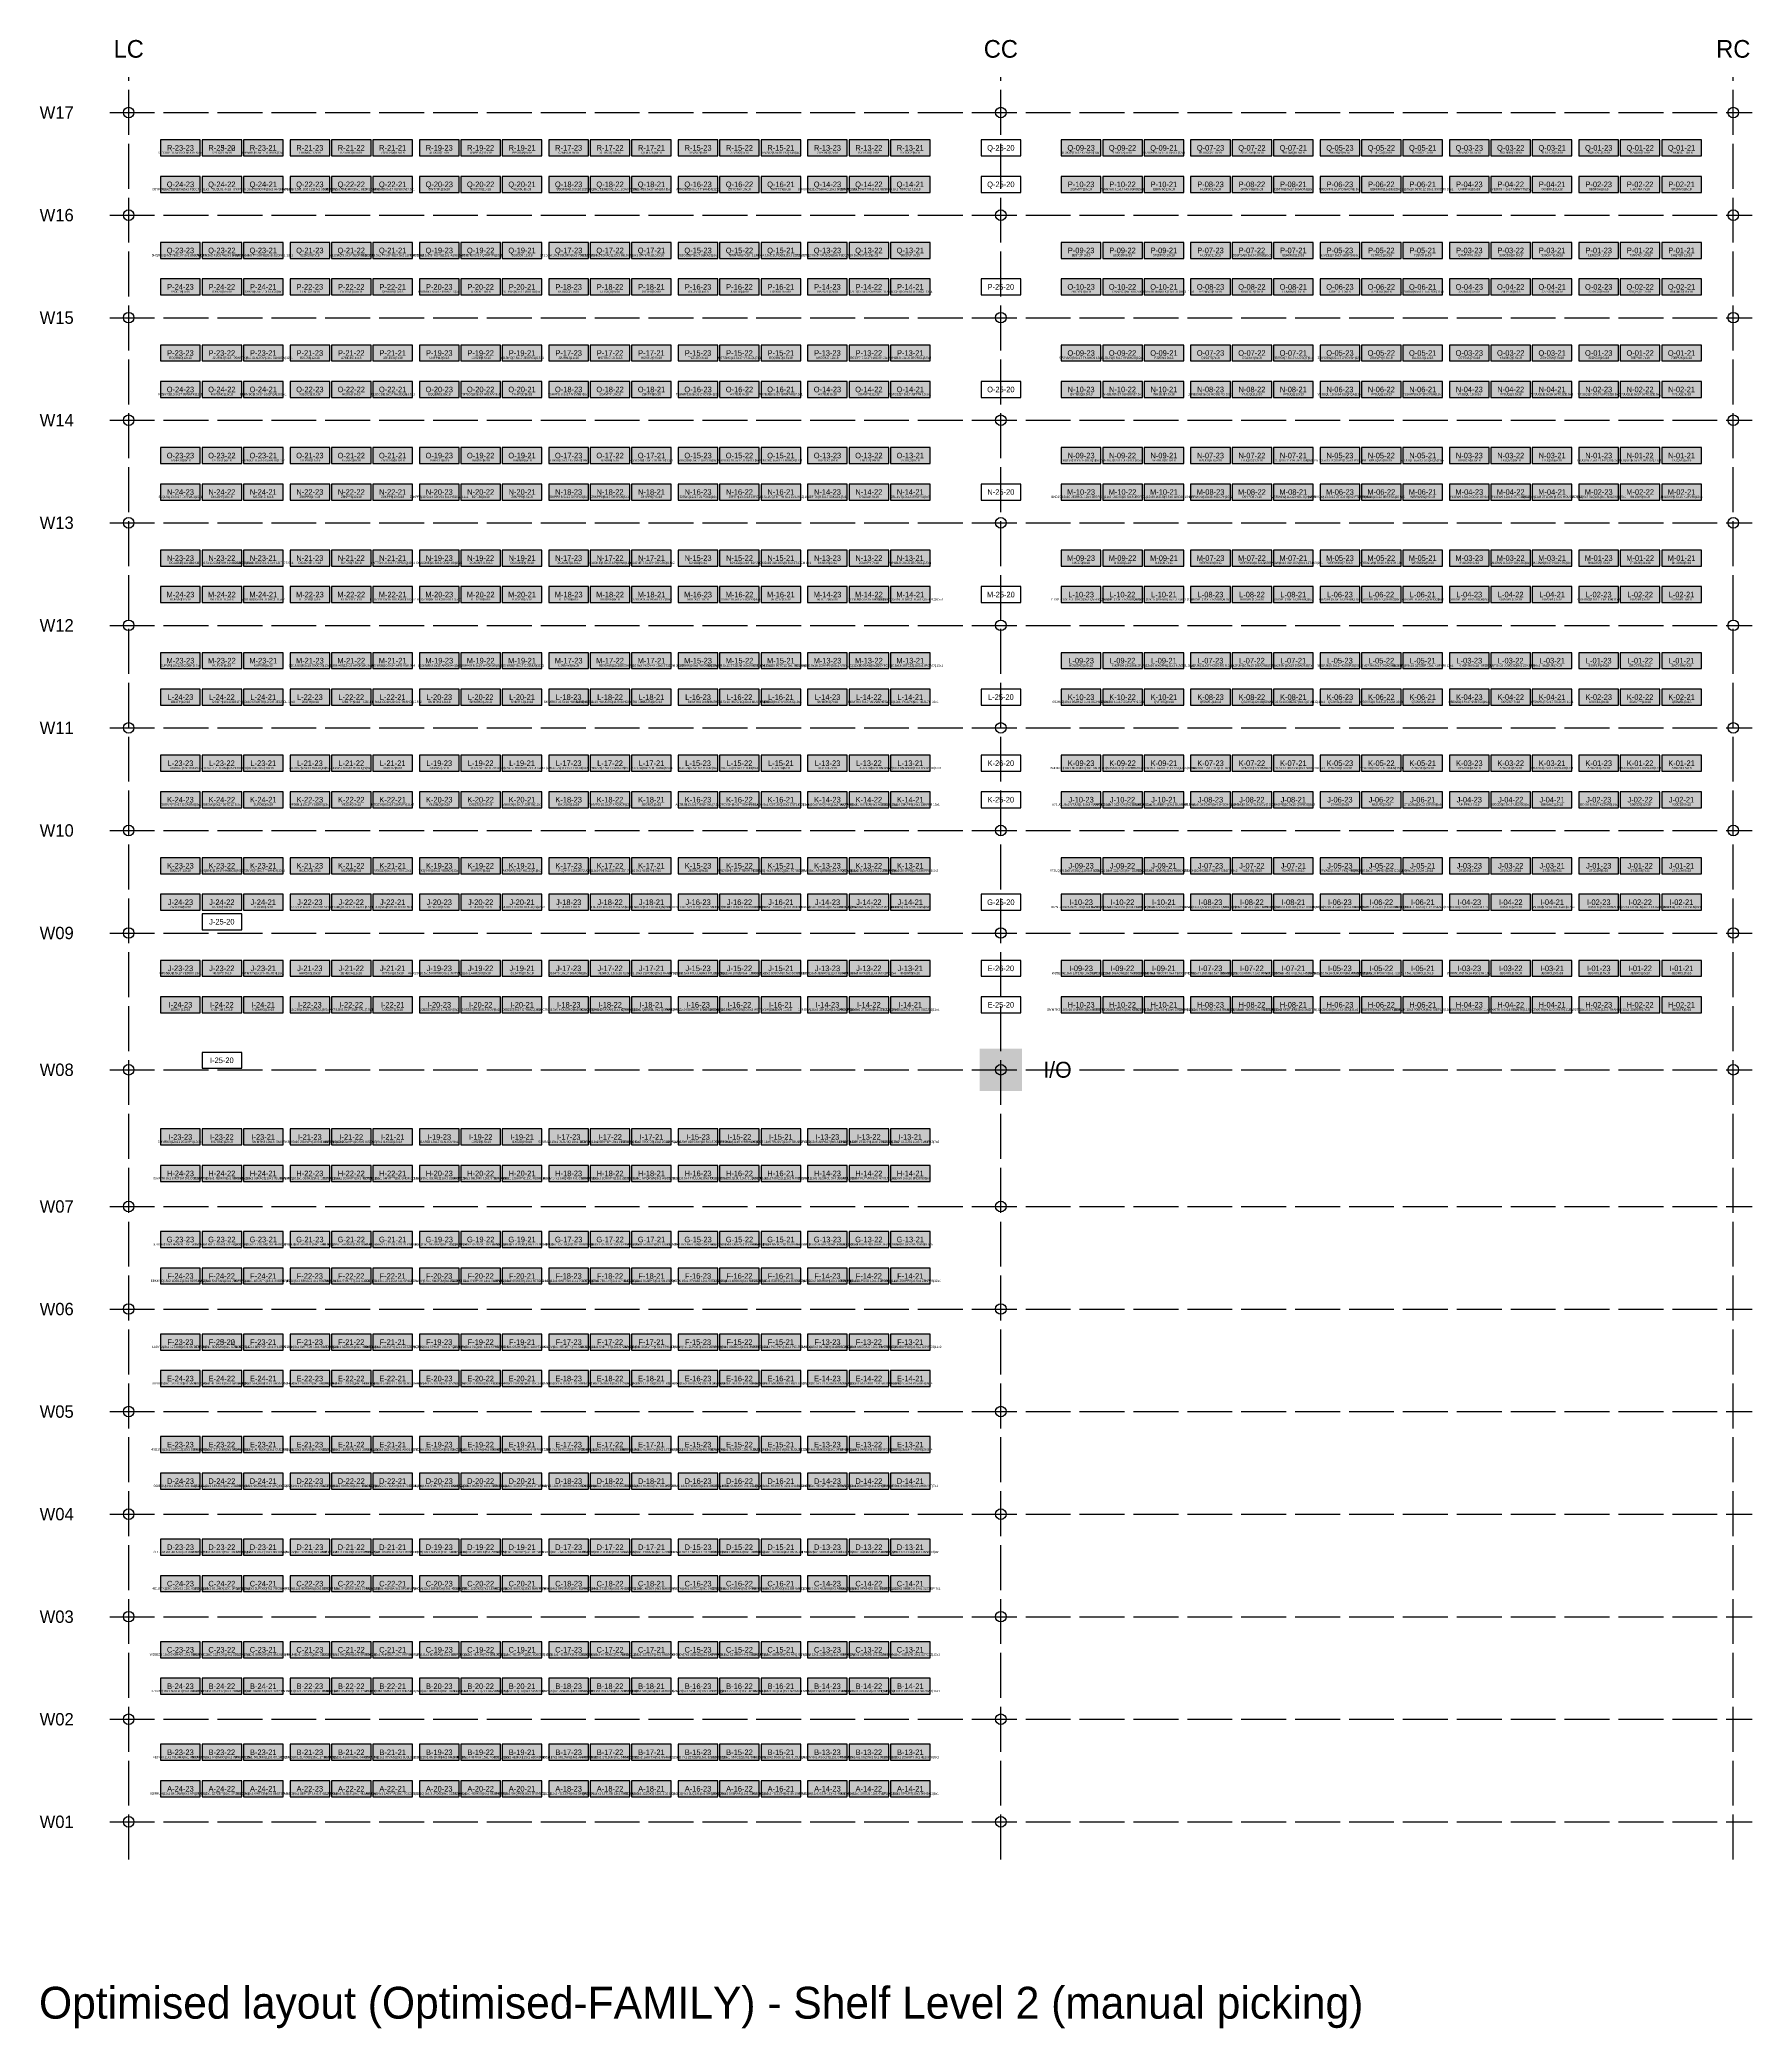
# Model space of a CAD drawing. Header units: metres. Extents: x 0 to 111, y -140 to 53.
# Drawn here: x 0 to 48.5, y -71.2 to -14.9 of the extents above; entities that cross this region are included whole.
import ezdxf
from ezdxf.enums import TextEntityAlignment as Align

# ---------------------------------------------------------------- set-up
doc = ezdxf.new("R2010")
doc.units = ezdxf.units.M
doc.linetypes.add('DASHED', pattern=[1.524, 1.27, -0.254])
for name, color, linetype in [('CROSS_AISLES', 4, 'Continuous'), ('IO_DEPOT', 3, 'Continuous'), ('LABELS', 7, 'Continuous'), ('RACK_L2', 7, 'Continuous'), ('STOCK_ONLY', 254, 'Continuous'), ('SUPPORT_POINTS', 8, 'Continuous'), ('TITLE', 7, 'Continuous'), ('WALKWAYS', 8, 'Continuous'), ('ZONE_A', 1, 'Continuous'), ('ZONE_B', 30, 'Continuous'), ('ZONE_C', 5, 'Continuous'), ('ZONE_N', 8, 'Continuous')]:
    doc.layers.add(name, color=color, linetype=linetype)

msp = doc.modelspace()

# ---------------------------------------------------------------- hatches: boundary and pattern name
at = {"layer": 'IO_DEPOT'}
msp.add_hatch(color=3, dxfattribs=at).paths.add_polyline_path([(26.604, -44.668), (27.804, -44.668), (27.804, -43.468), (26.604, -43.468)])
at = {"layer": 'STOCK_ONLY'}
for points in [[(3.439, -18.226), (4.561, -18.226), (4.561, -17.775), (3.439, -17.775)], [(4.61, -18.226), (5.732, -18.226), (5.732, -17.775), (4.61, -17.775)], [(5.781, -18.226), (6.904, -18.226), (6.904, -17.775), (5.781, -17.775)], [(7.099, -18.226), (8.221, -18.226), (8.221, -17.775), (7.099, -17.775)], [(8.27, -18.226), (9.392, -18.226), (9.392, -17.775), (8.27, -17.775)], [(9.441, -18.226), (10.564, -18.226), (10.564, -17.775), (9.441, -17.775)], [(10.759, -18.226), (11.881, -18.226), (11.881, -17.775), (10.759, -17.775)], [(11.93, -18.226), (13.052, -18.226), (13.052, -17.775), (11.93, -17.775)], [(13.101, -18.226), (14.224, -18.226), (14.224, -17.775), (13.101, -17.775)], [(14.419, -18.226), (15.541, -18.226), (15.541, -17.775), (14.419, -17.775)], [(15.59, -18.226), (16.712, -18.226), (16.712, -17.775), (15.59, -17.775)], [(16.761, -18.226), (17.884, -18.226), (17.884, -17.775), (16.761, -17.775)], [(18.079, -18.226), (19.201, -18.226), (19.201, -17.775), (18.079, -17.775)], [(19.25, -18.226), (20.372, -18.226), (20.372, -17.775), (19.25, -17.775)], [(20.421, -18.226), (21.544, -18.226), (21.544, -17.775), (20.421, -17.775)], [(21.739, -18.226), (22.861, -18.226), (22.861, -17.775), (21.739, -17.775)], [(22.91, -18.226), (24.032, -18.226), (24.032, -17.775), (22.91, -17.775)], [(24.081, -18.226), (25.204, -18.226), (25.204, -17.775), (24.081, -17.775)], [(28.912, -18.226), (30.035, -18.226), (30.035, -17.775), (28.912, -17.775)], [(30.084, -18.226), (31.206, -18.226), (31.206, -17.775), (30.084, -17.775)], [(31.255, -18.226), (32.377, -18.226), (32.377, -17.775), (31.255, -17.775)], [(32.572, -18.226), (33.695, -18.226), (33.695, -17.775), (32.572, -17.775)], [(33.744, -18.226), (34.866, -18.226), (34.866, -17.775), (33.744, -17.775)], [(34.915, -18.226), (36.037, -18.226), (36.037, -17.775), (34.915, -17.775)], [(36.232, -18.226), (37.355, -18.226), (37.355, -17.775), (36.232, -17.775)], [(37.404, -18.226), (38.526, -18.226), (38.526, -17.775), (37.404, -17.775)], [(38.575, -18.226), (39.697, -18.226), (39.697, -17.775), (38.575, -17.775)], [(39.892, -18.226), (41.015, -18.226), (41.015, -17.775), (39.892, -17.775)], [(41.064, -18.226), (42.186, -18.226), (42.186, -17.775), (41.064, -17.775)], [(42.235, -18.226), (43.357, -18.226), (43.357, -17.775), (42.235, -17.775)], [(43.552, -18.226), (44.675, -18.226), (44.675, -17.775), (43.552, -17.775)], [(44.724, -18.226), (45.846, -18.226), (45.846, -17.775), (44.724, -17.775)], [(45.895, -18.226), (47.017, -18.226), (47.017, -17.775), (45.895, -17.775)], [(3.439, -19.257), (4.561, -19.257), (4.561, -18.806), (3.439, -18.806)], [(4.61, -19.257), (5.732, -19.257), (5.732, -18.806), (4.61, -18.806)], [(5.781, -19.257), (6.904, -19.257), (6.904, -18.806), (5.781, -18.806)], [(7.099, -19.257), (8.221, -19.257), (8.221, -18.806), (7.099, -18.806)], [(8.27, -19.257), (9.392, -19.257), (9.392, -18.806), (8.27, -18.806)], [(9.441, -19.257), (10.564, -19.257), (10.564, -18.806), (9.441, -18.806)], [(10.759, -19.257), (11.881, -19.257), (11.881, -18.806), (10.759, -18.806)], [(11.93, -19.257), (13.052, -19.257), (13.052, -18.806), (11.93, -18.806)], [(13.101, -19.257), (14.224, -19.257), (14.224, -18.806), (13.101, -18.806)], [(14.419, -19.257), (15.541, -19.257), (15.541, -18.806), (14.419, -18.806)], [(15.59, -19.257), (16.712, -19.257), (16.712, -18.806), (15.59, -18.806)], [(16.761, -19.257), (17.884, -19.257), (17.884, -18.806), (16.761, -18.806)], [(18.079, -19.257), (19.201, -19.257), (19.201, -18.806), (18.079, -18.806)], [(19.25, -19.257), (20.372, -19.257), (20.372, -18.806), (19.25, -18.806)], [(20.421, -19.257), (21.544, -19.257), (21.544, -18.806), (20.421, -18.806)], [(21.739, -19.257), (22.861, -19.257), (22.861, -18.806), (21.739, -18.806)], [(22.91, -19.257), (24.032, -19.257), (24.032, -18.806), (22.91, -18.806)], [(24.081, -19.257), (25.204, -19.257), (25.204, -18.806), (24.081, -18.806)], [(28.912, -19.257), (30.035, -19.257), (30.035, -18.806), (28.912, -18.806)], [(30.084, -19.257), (31.206, -19.257), (31.206, -18.806), (30.084, -18.806)], [(31.255, -19.257), (32.377, -19.257), (32.377, -18.806), (31.255, -18.806)], [(32.572, -19.257), (33.695, -19.257), (33.695, -18.806), (32.572, -18.806)], [(33.744, -19.257), (34.866, -19.257), (34.866, -18.806), (33.744, -18.806)], [(34.915, -19.257), (36.037, -19.257), (36.037, -18.806), (34.915, -18.806)], [(36.232, -19.257), (37.355, -19.257), (37.355, -18.806), (36.232, -18.806)], [(37.404, -19.257), (38.526, -19.257), (38.526, -18.806), (37.404, -18.806)], [(38.575, -19.257), (39.697, -19.257), (39.697, -18.806), (38.575, -18.806)], [(39.892, -19.257), (41.015, -19.257), (41.015, -18.806), (39.892, -18.806)], [(41.064, -19.257), (42.186, -19.257), (42.186, -18.806), (41.064, -18.806)], [(42.235, -19.257), (43.357, -19.257), (43.357, -18.806), (42.235, -18.806)], [(43.552, -19.257), (44.675, -19.257), (44.675, -18.806), (43.552, -18.806)], [(44.724, -19.257), (45.846, -19.257), (45.846, -18.806), (44.724, -18.806)], [(45.895, -19.257), (47.017, -19.257), (47.017, -18.806), (45.895, -18.806)], [(3.439, -21.126), (4.561, -21.126), (4.561, -20.675), (3.439, -20.675)], [(4.61, -21.126), (5.732, -21.126), (5.732, -20.675), (4.61, -20.675)], [(5.781, -21.126), (6.904, -21.126), (6.904, -20.675), (5.781, -20.675)], [(7.099, -21.126), (8.221, -21.126), (8.221, -20.675), (7.099, -20.675)], [(8.27, -21.126), (9.392, -21.126), (9.392, -20.675), (8.27, -20.675)], [(9.441, -21.126), (10.564, -21.126), (10.564, -20.675), (9.441, -20.675)], [(10.759, -21.126), (11.881, -21.126), (11.881, -20.675), (10.759, -20.675)], [(11.93, -21.126), (13.052, -21.126), (13.052, -20.675), (11.93, -20.675)], [(13.101, -21.126), (14.224, -21.126), (14.224, -20.675), (13.101, -20.675)], [(14.419, -21.126), (15.541, -21.126), (15.541, -20.675), (14.419, -20.675)], [(15.59, -21.126), (16.712, -21.126), (16.712, -20.675), (15.59, -20.675)], [(16.761, -21.126), (17.884, -21.126), (17.884, -20.675), (16.761, -20.675)], [(18.079, -21.126), (19.201, -21.126), (19.201, -20.675), (18.079, -20.675)], [(19.25, -21.126), (20.372, -21.126), (20.372, -20.675), (19.25, -20.675)], [(20.421, -21.126), (21.544, -21.126), (21.544, -20.675), (20.421, -20.675)], [(21.739, -21.126), (22.861, -21.126), (22.861, -20.675), (21.739, -20.675)], [(22.91, -21.126), (24.032, -21.126), (24.032, -20.675), (22.91, -20.675)], [(24.081, -21.126), (25.204, -21.126), (25.204, -20.675), (24.081, -20.675)], [(28.912, -21.126), (30.035, -21.126), (30.035, -20.675), (28.912, -20.675)], [(30.084, -21.126), (31.206, -21.126), (31.206, -20.675), (30.084, -20.675)], [(31.255, -21.126), (32.377, -21.126), (32.377, -20.675), (31.255, -20.675)], [(32.572, -21.126), (33.695, -21.126), (33.695, -20.675), (32.572, -20.675)], [(33.744, -21.126), (34.866, -21.126), (34.866, -20.675), (33.744, -20.675)], [(34.915, -21.126), (36.037, -21.126), (36.037, -20.675), (34.915, -20.675)], [(36.232, -21.126), (37.355, -21.126), (37.355, -20.675), (36.232, -20.675)], [(37.404, -21.126), (38.526, -21.126), (38.526, -20.675), (37.404, -20.675)], [(38.575, -21.126), (39.697, -21.126), (39.697, -20.675), (38.575, -20.675)], [(39.892, -21.126), (41.015, -21.126), (41.015, -20.675), (39.892, -20.675)], [(41.064, -21.126), (42.186, -21.126), (42.186, -20.675), (41.064, -20.675)], [(42.235, -21.126), (43.357, -21.126), (43.357, -20.675), (42.235, -20.675)], [(43.552, -21.126), (44.675, -21.126), (44.675, -20.675), (43.552, -20.675)], [(44.724, -21.126), (45.846, -21.126), (45.846, -20.675), (44.724, -20.675)], [(45.895, -21.126), (47.017, -21.126), (47.017, -20.675), (45.895, -20.675)], [(3.439, -22.157), (4.561, -22.157), (4.561, -21.706), (3.439, -21.706)], [(4.61, -22.157), (5.732, -22.157), (5.732, -21.706), (4.61, -21.706)], [(5.781, -22.157), (6.904, -22.157), (6.904, -21.706), (5.781, -21.706)], [(7.099, -22.157), (8.221, -22.157), (8.221, -21.706), (7.099, -21.706)], [(8.27, -22.157), (9.392, -22.157), (9.392, -21.706), (8.27, -21.706)], [(9.441, -22.157), (10.564, -22.157), (10.564, -21.706), (9.441, -21.706)], [(10.759, -22.157), (11.881, -22.157), (11.881, -21.706), (10.759, -21.706)], [(11.93, -22.157), (13.052, -22.157), (13.052, -21.706), (11.93, -21.706)], [(13.101, -22.157), (14.224, -22.157), (14.224, -21.706), (13.101, -21.706)], [(14.419, -22.157), (15.541, -22.157), (15.541, -21.706), (14.419, -21.706)], [(15.59, -22.157), (16.712, -22.157), (16.712, -21.706), (15.59, -21.706)], [(16.761, -22.157), (17.884, -22.157), (17.884, -21.706), (16.761, -21.706)], [(18.079, -22.157), (19.201, -22.157), (19.201, -21.706), (18.079, -21.706)], [(19.25, -22.157), (20.372, -22.157), (20.372, -21.706), (19.25, -21.706)], [(20.421, -22.157), (21.544, -22.157), (21.544, -21.706), (20.421, -21.706)], [(21.739, -22.157), (22.861, -22.157), (22.861, -21.706), (21.739, -21.706)], [(22.91, -22.157), (24.032, -22.157), (24.032, -21.706), (22.91, -21.706)], [(24.081, -22.157), (25.204, -22.157), (25.204, -21.706), (24.081, -21.706)], [(28.912, -22.157), (30.035, -22.157), (30.035, -21.706), (28.912, -21.706)], [(30.084, -22.157), (31.206, -22.157), (31.206, -21.706), (30.084, -21.706)], [(31.255, -22.157), (32.377, -22.157), (32.377, -21.706), (31.255, -21.706)], [(32.572, -22.157), (33.695, -22.157), (33.695, -21.706), (32.572, -21.706)], [(33.744, -22.157), (34.866, -22.157), (34.866, -21.706), (33.744, -21.706)], [(34.915, -22.157), (36.037, -22.157), (36.037, -21.706), (34.915, -21.706)], [(36.232, -22.157), (37.355, -22.157), (37.355, -21.706), (36.232, -21.706)], [(37.404, -22.157), (38.526, -22.157), (38.526, -21.706), (37.404, -21.706)], [(38.575, -22.157), (39.697, -22.157), (39.697, -21.706), (38.575, -21.706)], [(39.892, -22.157), (41.015, -22.157), (41.015, -21.706), (39.892, -21.706)], [(41.064, -22.157), (42.186, -22.157), (42.186, -21.706), (41.064, -21.706)], [(42.235, -22.157), (43.357, -22.157), (43.357, -21.706), (42.235, -21.706)], [(43.552, -22.157), (44.675, -22.157), (44.675, -21.706), (43.552, -21.706)], [(44.724, -22.157), (45.846, -22.157), (45.846, -21.706), (44.724, -21.706)], [(45.895, -22.157), (47.017, -22.157), (47.017, -21.706), (45.895, -21.706)], [(3.439, -24.026), (4.561, -24.026), (4.561, -23.575), (3.439, -23.575)], [(4.61, -24.026), (5.732, -24.026), (5.732, -23.575), (4.61, -23.575)], [(5.781, -24.026), (6.904, -24.026), (6.904, -23.575), (5.781, -23.575)], [(7.099, -24.026), (8.221, -24.026), (8.221, -23.575), (7.099, -23.575)], [(8.27, -24.026), (9.392, -24.026), (9.392, -23.575), (8.27, -23.575)], [(9.441, -24.026), (10.564, -24.026), (10.564, -23.575), (9.441, -23.575)], [(10.759, -24.026), (11.881, -24.026), (11.881, -23.575), (10.759, -23.575)], [(11.93, -24.026), (13.052, -24.026), (13.052, -23.575), (11.93, -23.575)], [(13.101, -24.026), (14.224, -24.026), (14.224, -23.575), (13.101, -23.575)], [(14.419, -24.026), (15.541, -24.026), (15.541, -23.575), (14.419, -23.575)], [(15.59, -24.026), (16.712, -24.026), (16.712, -23.575), (15.59, -23.575)], [(16.761, -24.026), (17.884, -24.026), (17.884, -23.575), (16.761, -23.575)], [(18.079, -24.026), (19.201, -24.026), (19.201, -23.575), (18.079, -23.575)], [(19.25, -24.026), (20.372, -24.026), (20.372, -23.575), (19.25, -23.575)], [(20.421, -24.026), (21.544, -24.026), (21.544, -23.575), (20.421, -23.575)], [(21.739, -24.026), (22.861, -24.026), (22.861, -23.575), (21.739, -23.575)], [(22.91, -24.026), (24.032, -24.026), (24.032, -23.575), (22.91, -23.575)], [(24.081, -24.026), (25.204, -24.026), (25.204, -23.575), (24.081, -23.575)], [(28.912, -24.026), (30.035, -24.026), (30.035, -23.575), (28.912, -23.575)], [(30.084, -24.026), (31.206, -24.026), (31.206, -23.575), (30.084, -23.575)], [(31.255, -24.026), (32.377, -24.026), (32.377, -23.575), (31.255, -23.575)], [(32.572, -24.026), (33.695, -24.026), (33.695, -23.575), (32.572, -23.575)], [(33.744, -24.026), (34.866, -24.026), (34.866, -23.575), (33.744, -23.575)], [(34.915, -24.026), (36.037, -24.026), (36.037, -23.575), (34.915, -23.575)], [(36.232, -24.026), (37.355, -24.026), (37.355, -23.575), (36.232, -23.575)], [(37.404, -24.026), (38.526, -24.026), (38.526, -23.575), (37.404, -23.575)], [(38.575, -24.026), (39.697, -24.026), (39.697, -23.575), (38.575, -23.575)], [(39.892, -24.026), (41.015, -24.026), (41.015, -23.575), (39.892, -23.575)], [(41.064, -24.026), (42.186, -24.026), (42.186, -23.575), (41.064, -23.575)], [(42.235, -24.026), (43.357, -24.026), (43.357, -23.575), (42.235, -23.575)], [(43.552, -24.026), (44.675, -24.026), (44.675, -23.575), (43.552, -23.575)], [(44.724, -24.026), (45.846, -24.026), (45.846, -23.575), (44.724, -23.575)], [(45.895, -24.026), (47.017, -24.026), (47.017, -23.575), (45.895, -23.575)], [(3.439, -25.057), (4.561, -25.057), (4.561, -24.606), (3.439, -24.606)], [(4.61, -25.057), (5.732, -25.057), (5.732, -24.606), (4.61, -24.606)], [(5.781, -25.057), (6.904, -25.057), (6.904, -24.606), (5.781, -24.606)], [(7.099, -25.057), (8.221, -25.057), (8.221, -24.606), (7.099, -24.606)], [(8.27, -25.057), (9.392, -25.057), (9.392, -24.606), (8.27, -24.606)], [(9.441, -25.057), (10.564, -25.057), (10.564, -24.606), (9.441, -24.606)], [(10.759, -25.057), (11.881, -25.057), (11.881, -24.606), (10.759, -24.606)], [(11.93, -25.057), (13.052, -25.057), (13.052, -24.606), (11.93, -24.606)], [(13.101, -25.057), (14.224, -25.057), (14.224, -24.606), (13.101, -24.606)], [(14.419, -25.057), (15.541, -25.057), (15.541, -24.606), (14.419, -24.606)], [(15.59, -25.057), (16.712, -25.057), (16.712, -24.606), (15.59, -24.606)], [(16.761, -25.057), (17.884, -25.057), (17.884, -24.606), (16.761, -24.606)], [(18.079, -25.057), (19.201, -25.057), (19.201, -24.606), (18.079, -24.606)], [(19.25, -25.057), (20.372, -25.057), (20.372, -24.606), (19.25, -24.606)], [(20.421, -25.057), (21.544, -25.057), (21.544, -24.606), (20.421, -24.606)], [(21.739, -25.057), (22.861, -25.057), (22.861, -24.606), (21.739, -24.606)], [(22.91, -25.057), (24.032, -25.057), (24.032, -24.606), (22.91, -24.606)], [(24.081, -25.057), (25.204, -25.057), (25.204, -24.606), (24.081, -24.606)], [(28.912, -25.057), (30.035, -25.057), (30.035, -24.606), (28.912, -24.606)], [(30.084, -25.057), (31.206, -25.057), (31.206, -24.606), (30.084, -24.606)], [(31.255, -25.057), (32.377, -25.057), (32.377, -24.606), (31.255, -24.606)], [(32.572, -25.057), (33.695, -25.057), (33.695, -24.606), (32.572, -24.606)], [(33.744, -25.057), (34.866, -25.057), (34.866, -24.606), (33.744, -24.606)], [(34.915, -25.057), (36.037, -25.057), (36.037, -24.606), (34.915, -24.606)], [(36.232, -25.057), (37.355, -25.057), (37.355, -24.606), (36.232, -24.606)], [(37.404, -25.057), (38.526, -25.057), (38.526, -24.606), (37.404, -24.606)], [(38.575, -25.057), (39.697, -25.057), (39.697, -24.606), (38.575, -24.606)], [(39.892, -25.057), (41.015, -25.057), (41.015, -24.606), (39.892, -24.606)], [(41.064, -25.057), (42.186, -25.057), (42.186, -24.606), (41.064, -24.606)], [(42.235, -25.057), (43.357, -25.057), (43.357, -24.606), (42.235, -24.606)], [(43.552, -25.057), (44.675, -25.057), (44.675, -24.606), (43.552, -24.606)], [(44.724, -25.057), (45.846, -25.057), (45.846, -24.606), (44.724, -24.606)], [(45.895, -25.057), (47.017, -25.057), (47.017, -24.606), (45.895, -24.606)], [(3.439, -26.926), (4.561, -26.926), (4.561, -26.475), (3.439, -26.475)], [(4.61, -26.926), (5.732, -26.926), (5.732, -26.475), (4.61, -26.475)], [(5.781, -26.926), (6.904, -26.926), (6.904, -26.475), (5.781, -26.475)], [(7.099, -26.926), (8.221, -26.926), (8.221, -26.475), (7.099, -26.475)], [(8.27, -26.926), (9.392, -26.926), (9.392, -26.475), (8.27, -26.475)], [(9.441, -26.926), (10.564, -26.926), (10.564, -26.475), (9.441, -26.475)], [(10.759, -26.926), (11.881, -26.926), (11.881, -26.475), (10.759, -26.475)], [(11.93, -26.926), (13.052, -26.926), (13.052, -26.475), (11.93, -26.475)], [(13.101, -26.926), (14.224, -26.926), (14.224, -26.475), (13.101, -26.475)], [(14.419, -26.926), (15.541, -26.926), (15.541, -26.475), (14.419, -26.475)], [(15.59, -26.926), (16.712, -26.926), (16.712, -26.475), (15.59, -26.475)], [(16.761, -26.926), (17.884, -26.926), (17.884, -26.475), (16.761, -26.475)], [(18.079, -26.926), (19.201, -26.926), (19.201, -26.475), (18.079, -26.475)], [(19.25, -26.926), (20.372, -26.926), (20.372, -26.475), (19.25, -26.475)], [(20.421, -26.926), (21.544, -26.926), (21.544, -26.475), (20.421, -26.475)], [(21.739, -26.926), (22.861, -26.926), (22.861, -26.475), (21.739, -26.475)], [(22.91, -26.926), (24.032, -26.926), (24.032, -26.475), (22.91, -26.475)], [(24.081, -26.926), (25.204, -26.926), (25.204, -26.475), (24.081, -26.475)], [(28.912, -26.926), (30.035, -26.926), (30.035, -26.475), (28.912, -26.475)], [(30.084, -26.926), (31.206, -26.926), (31.206, -26.475), (30.084, -26.475)], [(31.255, -26.926), (32.377, -26.926), (32.377, -26.475), (31.255, -26.475)], [(32.572, -26.926), (33.695, -26.926), (33.695, -26.475), (32.572, -26.475)], [(33.744, -26.926), (34.866, -26.926), (34.866, -26.475), (33.744, -26.475)], [(34.915, -26.926), (36.037, -26.926), (36.037, -26.475), (34.915, -26.475)], [(36.232, -26.926), (37.355, -26.926), (37.355, -26.475), (36.232, -26.475)], [(37.404, -26.926), (38.526, -26.926), (38.526, -26.475), (37.404, -26.475)], [(38.575, -26.926), (39.697, -26.926), (39.697, -26.475), (38.575, -26.475)], [(39.892, -26.926), (41.015, -26.926), (41.015, -26.475), (39.892, -26.475)], [(41.064, -26.926), (42.186, -26.926), (42.186, -26.475), (41.064, -26.475)], [(42.235, -26.926), (43.357, -26.926), (43.357, -26.475), (42.235, -26.475)], [(43.552, -26.926), (44.675, -26.926), (44.675, -26.475), (43.552, -26.475)], [(44.724, -26.926), (45.846, -26.926), (45.846, -26.475), (44.724, -26.475)], [(45.895, -26.926), (47.017, -26.926), (47.017, -26.475), (45.895, -26.475)], [(3.439, -27.957), (4.561, -27.957), (4.561, -27.506), (3.439, -27.506)], [(4.61, -27.957), (5.732, -27.957), (5.732, -27.506), (4.61, -27.506)], [(5.781, -27.957), (6.904, -27.957), (6.904, -27.506), (5.781, -27.506)], [(7.099, -27.957), (8.221, -27.957), (8.221, -27.506), (7.099, -27.506)], [(8.27, -27.957), (9.392, -27.957), (9.392, -27.506), (8.27, -27.506)], [(9.441, -27.957), (10.564, -27.957), (10.564, -27.506), (9.441, -27.506)], [(10.759, -27.957), (11.881, -27.957), (11.881, -27.506), (10.759, -27.506)], [(11.93, -27.957), (13.052, -27.957), (13.052, -27.506), (11.93, -27.506)], [(13.101, -27.957), (14.224, -27.957), (14.224, -27.506), (13.101, -27.506)], [(14.419, -27.957), (15.541, -27.957), (15.541, -27.506), (14.419, -27.506)], [(15.59, -27.957), (16.712, -27.957), (16.712, -27.506), (15.59, -27.506)], [(16.761, -27.957), (17.884, -27.957), (17.884, -27.506), (16.761, -27.506)], [(18.079, -27.957), (19.201, -27.957), (19.201, -27.506), (18.079, -27.506)], [(19.25, -27.957), (20.372, -27.957), (20.372, -27.506), (19.25, -27.506)], [(20.421, -27.957), (21.544, -27.957), (21.544, -27.506), (20.421, -27.506)], [(21.739, -27.957), (22.861, -27.957), (22.861, -27.506), (21.739, -27.506)], [(22.91, -27.957), (24.032, -27.957), (24.032, -27.506), (22.91, -27.506)], [(24.081, -27.957), (25.204, -27.957), (25.204, -27.506), (24.081, -27.506)], [(28.912, -27.957), (30.035, -27.957), (30.035, -27.506), (28.912, -27.506)], [(30.084, -27.957), (31.206, -27.957), (31.206, -27.506), (30.084, -27.506)], [(31.255, -27.957), (32.377, -27.957), (32.377, -27.506), (31.255, -27.506)], [(32.572, -27.957), (33.695, -27.957), (33.695, -27.506), (32.572, -27.506)], [(33.744, -27.957), (34.866, -27.957), (34.866, -27.506), (33.744, -27.506)], [(34.915, -27.957), (36.037, -27.957), (36.037, -27.506), (34.915, -27.506)], [(36.232, -27.957), (37.355, -27.957), (37.355, -27.506), (36.232, -27.506)], [(37.404, -27.957), (38.526, -27.957), (38.526, -27.506), (37.404, -27.506)], [(38.575, -27.957), (39.697, -27.957), (39.697, -27.506), (38.575, -27.506)], [(39.892, -27.957), (41.015, -27.957), (41.015, -27.506), (39.892, -27.506)], [(41.064, -27.957), (42.186, -27.957), (42.186, -27.506), (41.064, -27.506)], [(42.235, -27.957), (43.357, -27.957), (43.357, -27.506), (42.235, -27.506)], [(43.552, -27.957), (44.675, -27.957), (44.675, -27.506), (43.552, -27.506)], [(44.724, -27.957), (45.846, -27.957), (45.846, -27.506), (44.724, -27.506)], [(45.895, -27.957), (47.017, -27.957), (47.017, -27.506), (45.895, -27.506)], [(3.439, -29.826), (4.561, -29.826), (4.561, -29.375), (3.439, -29.375)], [(4.61, -29.826), (5.732, -29.826), (5.732, -29.375), (4.61, -29.375)], [(5.781, -29.826), (6.904, -29.826), (6.904, -29.375), (5.781, -29.375)], [(7.099, -29.826), (8.221, -29.826), (8.221, -29.375), (7.099, -29.375)], [(8.27, -29.826), (9.392, -29.826), (9.392, -29.375), (8.27, -29.375)], [(9.441, -29.826), (10.564, -29.826), (10.564, -29.375), (9.441, -29.375)], [(10.759, -29.826), (11.881, -29.826), (11.881, -29.375), (10.759, -29.375)], [(11.93, -29.826), (13.052, -29.826), (13.052, -29.375), (11.93, -29.375)], [(13.101, -29.826), (14.224, -29.826), (14.224, -29.375), (13.101, -29.375)], [(14.419, -29.826), (15.541, -29.826), (15.541, -29.375), (14.419, -29.375)], [(15.59, -29.826), (16.712, -29.826), (16.712, -29.375), (15.59, -29.375)], [(16.761, -29.826), (17.884, -29.826), (17.884, -29.375), (16.761, -29.375)], [(18.079, -29.826), (19.201, -29.826), (19.201, -29.375), (18.079, -29.375)], [(19.25, -29.826), (20.372, -29.826), (20.372, -29.375), (19.25, -29.375)], [(20.421, -29.826), (21.544, -29.826), (21.544, -29.375), (20.421, -29.375)], [(21.739, -29.826), (22.861, -29.826), (22.861, -29.375), (21.739, -29.375)], [(22.91, -29.826), (24.032, -29.826), (24.032, -29.375), (22.91, -29.375)], [(24.081, -29.826), (25.204, -29.826), (25.204, -29.375), (24.081, -29.375)], [(28.912, -29.826), (30.035, -29.826), (30.035, -29.375), (28.912, -29.375)], [(30.084, -29.826), (31.206, -29.826), (31.206, -29.375), (30.084, -29.375)], [(31.255, -29.826), (32.377, -29.826), (32.377, -29.375), (31.255, -29.375)], [(32.572, -29.826), (33.695, -29.826), (33.695, -29.375), (32.572, -29.375)], [(33.744, -29.826), (34.866, -29.826), (34.866, -29.375), (33.744, -29.375)], [(34.915, -29.826), (36.037, -29.826), (36.037, -29.375), (34.915, -29.375)], [(36.232, -29.826), (37.355, -29.826), (37.355, -29.375), (36.232, -29.375)], [(37.404, -29.826), (38.526, -29.826), (38.526, -29.375), (37.404, -29.375)], [(38.575, -29.826), (39.697, -29.826), (39.697, -29.375), (38.575, -29.375)], [(39.892, -29.826), (41.015, -29.826), (41.015, -29.375), (39.892, -29.375)], [(41.064, -29.826), (42.186, -29.826), (42.186, -29.375), (41.064, -29.375)], [(42.235, -29.826), (43.357, -29.826), (43.357, -29.375), (42.235, -29.375)], [(43.552, -29.826), (44.675, -29.826), (44.675, -29.375), (43.552, -29.375)], [(44.724, -29.826), (45.846, -29.826), (45.846, -29.375), (44.724, -29.375)], [(45.895, -29.826), (47.017, -29.826), (47.017, -29.375), (45.895, -29.375)], [(3.439, -30.857), (4.561, -30.857), (4.561, -30.406), (3.439, -30.406)], [(4.61, -30.857), (5.732, -30.857), (5.732, -30.406), (4.61, -30.406)], [(5.781, -30.857), (6.904, -30.857), (6.904, -30.406), (5.781, -30.406)], [(7.099, -30.857), (8.221, -30.857), (8.221, -30.406), (7.099, -30.406)], [(8.27, -30.857), (9.392, -30.857), (9.392, -30.406), (8.27, -30.406)], [(9.441, -30.857), (10.564, -30.857), (10.564, -30.406), (9.441, -30.406)], [(10.759, -30.857), (11.881, -30.857), (11.881, -30.406), (10.759, -30.406)], [(11.93, -30.857), (13.052, -30.857), (13.052, -30.406), (11.93, -30.406)], [(13.101, -30.857), (14.224, -30.857), (14.224, -30.406), (13.101, -30.406)], [(14.419, -30.857), (15.541, -30.857), (15.541, -30.406), (14.419, -30.406)], [(15.59, -30.857), (16.712, -30.857), (16.712, -30.406), (15.59, -30.406)], [(16.761, -30.857), (17.884, -30.857), (17.884, -30.406), (16.761, -30.406)], [(18.079, -30.857), (19.201, -30.857), (19.201, -30.406), (18.079, -30.406)], [(19.25, -30.857), (20.372, -30.857), (20.372, -30.406), (19.25, -30.406)], [(20.421, -30.857), (21.544, -30.857), (21.544, -30.406), (20.421, -30.406)], [(21.739, -30.857), (22.861, -30.857), (22.861, -30.406), (21.739, -30.406)], [(22.91, -30.857), (24.032, -30.857), (24.032, -30.406), (22.91, -30.406)], [(24.081, -30.857), (25.204, -30.857), (25.204, -30.406), (24.081, -30.406)], [(28.912, -30.857), (30.035, -30.857), (30.035, -30.406), (28.912, -30.406)], [(30.084, -30.857), (31.206, -30.857), (31.206, -30.406), (30.084, -30.406)], [(31.255, -30.857), (32.377, -30.857), (32.377, -30.406), (31.255, -30.406)], [(32.572, -30.857), (33.695, -30.857), (33.695, -30.406), (32.572, -30.406)], [(33.744, -30.857), (34.866, -30.857), (34.866, -30.406), (33.744, -30.406)], [(34.915, -30.857), (36.037, -30.857), (36.037, -30.406), (34.915, -30.406)], [(36.232, -30.857), (37.355, -30.857), (37.355, -30.406), (36.232, -30.406)], [(37.404, -30.857), (38.526, -30.857), (38.526, -30.406), (37.404, -30.406)], [(38.575, -30.857), (39.697, -30.857), (39.697, -30.406), (38.575, -30.406)], [(39.892, -30.857), (41.015, -30.857), (41.015, -30.406), (39.892, -30.406)], [(41.064, -30.857), (42.186, -30.857), (42.186, -30.406), (41.064, -30.406)], [(42.235, -30.857), (43.357, -30.857), (43.357, -30.406), (42.235, -30.406)], [(43.552, -30.857), (44.675, -30.857), (44.675, -30.406), (43.552, -30.406)], [(44.724, -30.857), (45.846, -30.857), (45.846, -30.406), (44.724, -30.406)], [(45.895, -30.857), (47.017, -30.857), (47.017, -30.406), (45.895, -30.406)], [(3.439, -32.726), (4.561, -32.726), (4.561, -32.275), (3.439, -32.275)], [(4.61, -32.726), (5.732, -32.726), (5.732, -32.275), (4.61, -32.275)], [(5.781, -32.726), (6.904, -32.726), (6.904, -32.275), (5.781, -32.275)], [(7.099, -32.726), (8.221, -32.726), (8.221, -32.275), (7.099, -32.275)], [(8.27, -32.726), (9.392, -32.726), (9.392, -32.275), (8.27, -32.275)], [(9.441, -32.726), (10.564, -32.726), (10.564, -32.275), (9.441, -32.275)], [(10.759, -32.726), (11.881, -32.726), (11.881, -32.275), (10.759, -32.275)], [(11.93, -32.726), (13.052, -32.726), (13.052, -32.275), (11.93, -32.275)], [(13.101, -32.726), (14.224, -32.726), (14.224, -32.275), (13.101, -32.275)], [(14.419, -32.726), (15.541, -32.726), (15.541, -32.275), (14.419, -32.275)], [(15.59, -32.726), (16.712, -32.726), (16.712, -32.275), (15.59, -32.275)], [(16.761, -32.726), (17.884, -32.726), (17.884, -32.275), (16.761, -32.275)], [(18.079, -32.726), (19.201, -32.726), (19.201, -32.275), (18.079, -32.275)], [(19.25, -32.726), (20.372, -32.726), (20.372, -32.275), (19.25, -32.275)], [(20.421, -32.726), (21.544, -32.726), (21.544, -32.275), (20.421, -32.275)], [(21.739, -32.726), (22.861, -32.726), (22.861, -32.275), (21.739, -32.275)], [(22.91, -32.726), (24.032, -32.726), (24.032, -32.275), (22.91, -32.275)], [(24.081, -32.726), (25.204, -32.726), (25.204, -32.275), (24.081, -32.275)], [(28.912, -32.726), (30.035, -32.726), (30.035, -32.275), (28.912, -32.275)], [(30.084, -32.726), (31.206, -32.726), (31.206, -32.275), (30.084, -32.275)], [(31.255, -32.726), (32.377, -32.726), (32.377, -32.275), (31.255, -32.275)], [(32.572, -32.726), (33.695, -32.726), (33.695, -32.275), (32.572, -32.275)], [(33.744, -32.726), (34.866, -32.726), (34.866, -32.275), (33.744, -32.275)], [(34.915, -32.726), (36.037, -32.726), (36.037, -32.275), (34.915, -32.275)], [(36.232, -32.726), (37.355, -32.726), (37.355, -32.275), (36.232, -32.275)], [(37.404, -32.726), (38.526, -32.726), (38.526, -32.275), (37.404, -32.275)], [(38.575, -32.726), (39.697, -32.726), (39.697, -32.275), (38.575, -32.275)], [(39.892, -32.726), (41.015, -32.726), (41.015, -32.275), (39.892, -32.275)], [(41.064, -32.726), (42.186, -32.726), (42.186, -32.275), (41.064, -32.275)], [(42.235, -32.726), (43.357, -32.726), (43.357, -32.275), (42.235, -32.275)], [(43.552, -32.726), (44.675, -32.726), (44.675, -32.275), (43.552, -32.275)], [(44.724, -32.726), (45.846, -32.726), (45.846, -32.275), (44.724, -32.275)], [(45.895, -32.726), (47.017, -32.726), (47.017, -32.275), (45.895, -32.275)], [(3.439, -33.757), (4.561, -33.757), (4.561, -33.306), (3.439, -33.306)], [(4.61, -33.757), (5.732, -33.757), (5.732, -33.306), (4.61, -33.306)], [(5.781, -33.757), (6.904, -33.757), (6.904, -33.306), (5.781, -33.306)], [(7.099, -33.757), (8.221, -33.757), (8.221, -33.306), (7.099, -33.306)], [(8.27, -33.757), (9.392, -33.757), (9.392, -33.306), (8.27, -33.306)], [(9.441, -33.757), (10.564, -33.757), (10.564, -33.306), (9.441, -33.306)], [(10.759, -33.757), (11.881, -33.757), (11.881, -33.306), (10.759, -33.306)], [(11.93, -33.757), (13.052, -33.757), (13.052, -33.306), (11.93, -33.306)], [(13.101, -33.757), (14.224, -33.757), (14.224, -33.306), (13.101, -33.306)], [(14.419, -33.757), (15.541, -33.757), (15.541, -33.306), (14.419, -33.306)], [(15.59, -33.757), (16.712, -33.757), (16.712, -33.306), (15.59, -33.306)], [(16.761, -33.757), (17.884, -33.757), (17.884, -33.306), (16.761, -33.306)], [(18.079, -33.757), (19.201, -33.757), (19.201, -33.306), (18.079, -33.306)], [(19.25, -33.757), (20.372, -33.757), (20.372, -33.306), (19.25, -33.306)], [(20.421, -33.757), (21.544, -33.757), (21.544, -33.306), (20.421, -33.306)], [(21.739, -33.757), (22.861, -33.757), (22.861, -33.306), (21.739, -33.306)], [(22.91, -33.757), (24.032, -33.757), (24.032, -33.306), (22.91, -33.306)], [(30.084, -33.757), (31.206, -33.757), (31.206, -33.306), (30.084, -33.306)], [(31.255, -33.757), (32.377, -33.757), (32.377, -33.306), (31.255, -33.306)], [(32.572, -33.757), (33.695, -33.757), (33.695, -33.306), (32.572, -33.306)], [(33.744, -33.757), (34.866, -33.757), (34.866, -33.306), (33.744, -33.306)], [(34.915, -33.757), (36.037, -33.757), (36.037, -33.306), (34.915, -33.306)], [(36.232, -33.757), (37.355, -33.757), (37.355, -33.306), (36.232, -33.306)], [(37.404, -33.757), (38.526, -33.757), (38.526, -33.306), (37.404, -33.306)], [(38.575, -33.757), (39.697, -33.757), (39.697, -33.306), (38.575, -33.306)], [(39.892, -33.757), (41.015, -33.757), (41.015, -33.306), (39.892, -33.306)], [(41.064, -33.757), (42.186, -33.757), (42.186, -33.306), (41.064, -33.306)], [(42.235, -33.757), (43.357, -33.757), (43.357, -33.306), (42.235, -33.306)], [(43.552, -33.757), (44.675, -33.757), (44.675, -33.306), (43.552, -33.306)], [(44.724, -33.757), (45.846, -33.757), (45.846, -33.306), (44.724, -33.306)], [(45.895, -33.757), (47.017, -33.757), (47.017, -33.306), (45.895, -33.306)], [(3.439, -35.626), (4.561, -35.626), (4.561, -35.175), (3.439, -35.175)], [(4.61, -35.626), (5.732, -35.626), (5.732, -35.175), (4.61, -35.175)], [(5.781, -35.626), (6.904, -35.626), (6.904, -35.175), (5.781, -35.175)], [(7.099, -35.626), (8.221, -35.626), (8.221, -35.175), (7.099, -35.175)], [(8.27, -35.626), (9.392, -35.626), (9.392, -35.175), (8.27, -35.175)], [(9.441, -35.626), (10.564, -35.626), (10.564, -35.175), (9.441, -35.175)], [(10.759, -35.626), (11.881, -35.626), (11.881, -35.175), (10.759, -35.175)], [(11.93, -35.626), (13.052, -35.626), (13.052, -35.175), (11.93, -35.175)], [(13.101, -35.626), (14.224, -35.626), (14.224, -35.175), (13.101, -35.175)], [(14.419, -35.626), (15.541, -35.626), (15.541, -35.175), (14.419, -35.175)], [(15.59, -35.626), (16.712, -35.626), (16.712, -35.175), (15.59, -35.175)], [(16.761, -35.626), (17.884, -35.626), (17.884, -35.175), (16.761, -35.175)], [(18.079, -35.626), (19.201, -35.626), (19.201, -35.175), (18.079, -35.175)], [(19.25, -35.626), (20.372, -35.626), (20.372, -35.175), (19.25, -35.175)], [(20.421, -35.626), (21.544, -35.626), (21.544, -35.175), (20.421, -35.175)], [(21.739, -35.626), (22.861, -35.626), (22.861, -35.175), (21.739, -35.175)], [(22.91, -35.626), (24.032, -35.626), (24.032, -35.175), (22.91, -35.175)], [(30.084, -35.626), (31.206, -35.626), (31.206, -35.175), (30.084, -35.175)], [(31.255, -35.626), (32.377, -35.626), (32.377, -35.175), (31.255, -35.175)], [(32.572, -35.626), (33.695, -35.626), (33.695, -35.175), (32.572, -35.175)], [(33.744, -35.626), (34.866, -35.626), (34.866, -35.175), (33.744, -35.175)], [(34.915, -35.626), (36.037, -35.626), (36.037, -35.175), (34.915, -35.175)], [(36.232, -35.626), (37.355, -35.626), (37.355, -35.175), (36.232, -35.175)], [(37.404, -35.626), (38.526, -35.626), (38.526, -35.175), (37.404, -35.175)], [(38.575, -35.626), (39.697, -35.626), (39.697, -35.175), (38.575, -35.175)], [(39.892, -35.626), (41.015, -35.626), (41.015, -35.175), (39.892, -35.175)], [(41.064, -35.626), (42.186, -35.626), (42.186, -35.175), (41.064, -35.175)], [(42.235, -35.626), (43.357, -35.626), (43.357, -35.175), (42.235, -35.175)], [(43.552, -35.626), (44.675, -35.626), (44.675, -35.175), (43.552, -35.175)], [(44.724, -35.626), (45.846, -35.626), (45.846, -35.175), (44.724, -35.175)], [(45.895, -35.626), (47.017, -35.626), (47.017, -35.175), (45.895, -35.175)], [(3.439, -36.657), (4.561, -36.657), (4.561, -36.206), (3.439, -36.206)], [(4.61, -36.657), (5.732, -36.657), (5.732, -36.206), (4.61, -36.206)], [(5.781, -36.657), (6.904, -36.657), (6.904, -36.206), (5.781, -36.206)], [(7.099, -36.657), (8.221, -36.657), (8.221, -36.206), (7.099, -36.206)], [(8.27, -36.657), (9.392, -36.657), (9.392, -36.206), (8.27, -36.206)], [(9.441, -36.657), (10.564, -36.657), (10.564, -36.206), (9.441, -36.206)], [(10.759, -36.657), (11.881, -36.657), (11.881, -36.206), (10.759, -36.206)], [(11.93, -36.657), (13.052, -36.657), (13.052, -36.206), (11.93, -36.206)], [(13.101, -36.657), (14.224, -36.657), (14.224, -36.206), (13.101, -36.206)], [(14.419, -36.657), (15.541, -36.657), (15.541, -36.206), (14.419, -36.206)], [(15.59, -36.657), (16.712, -36.657), (16.712, -36.206), (15.59, -36.206)], [(16.761, -36.657), (17.884, -36.657), (17.884, -36.206), (16.761, -36.206)], [(18.079, -36.657), (19.201, -36.657), (19.201, -36.206), (18.079, -36.206)], [(19.25, -36.657), (20.372, -36.657), (20.372, -36.206), (19.25, -36.206)], [(33.744, -36.657), (34.866, -36.657), (34.866, -36.206), (33.744, -36.206)], [(34.915, -36.657), (36.037, -36.657), (36.037, -36.206), (34.915, -36.206)], [(36.232, -36.657), (37.355, -36.657), (37.355, -36.206), (36.232, -36.206)], [(37.404, -36.657), (38.526, -36.657), (38.526, -36.206), (37.404, -36.206)], [(38.575, -36.657), (39.697, -36.657), (39.697, -36.206), (38.575, -36.206)], [(39.892, -36.657), (41.015, -36.657), (41.015, -36.206), (39.892, -36.206)], [(41.064, -36.657), (42.186, -36.657), (42.186, -36.206), (41.064, -36.206)], [(42.235, -36.657), (43.357, -36.657), (43.357, -36.206), (42.235, -36.206)], [(43.552, -36.657), (44.675, -36.657), (44.675, -36.206), (43.552, -36.206)], [(44.724, -36.657), (45.846, -36.657), (45.846, -36.206), (44.724, -36.206)], [(45.895, -36.657), (47.017, -36.657), (47.017, -36.206), (45.895, -36.206)], [(3.439, -38.526), (4.561, -38.526), (4.561, -38.075), (3.439, -38.075)], [(4.61, -38.526), (5.732, -38.526), (5.732, -38.075), (4.61, -38.075)], [(5.781, -38.526), (6.904, -38.526), (6.904, -38.075), (5.781, -38.075)], [(7.099, -38.526), (8.221, -38.526), (8.221, -38.075), (7.099, -38.075)], [(8.27, -38.526), (9.392, -38.526), (9.392, -38.075), (8.27, -38.075)], [(9.441, -38.526), (10.564, -38.526), (10.564, -38.075), (9.441, -38.075)], [(10.759, -38.526), (11.881, -38.526), (11.881, -38.075), (10.759, -38.075)], [(11.93, -38.526), (13.052, -38.526), (13.052, -38.075), (11.93, -38.075)], [(13.101, -38.526), (14.224, -38.526), (14.224, -38.075), (13.101, -38.075)], [(14.419, -38.526), (15.541, -38.526), (15.541, -38.075), (14.419, -38.075)], [(15.59, -38.526), (16.712, -38.526), (16.712, -38.075), (15.59, -38.075)], [(16.761, -38.526), (17.884, -38.526), (17.884, -38.075), (16.761, -38.075)], [(18.079, -38.526), (19.201, -38.526), (19.201, -38.075), (18.079, -38.075)], [(19.25, -38.526), (20.372, -38.526), (20.372, -38.075), (19.25, -38.075)], [(33.744, -38.526), (34.866, -38.526), (34.866, -38.075), (33.744, -38.075)], [(34.915, -38.526), (36.037, -38.526), (36.037, -38.075), (34.915, -38.075)], [(36.232, -38.526), (37.355, -38.526), (37.355, -38.075), (36.232, -38.075)], [(37.404, -38.526), (38.526, -38.526), (38.526, -38.075), (37.404, -38.075)], [(38.575, -38.526), (39.697, -38.526), (39.697, -38.075), (38.575, -38.075)], [(39.892, -38.526), (41.015, -38.526), (41.015, -38.075), (39.892, -38.075)], [(41.064, -38.526), (42.186, -38.526), (42.186, -38.075), (41.064, -38.075)], [(42.235, -38.526), (43.357, -38.526), (43.357, -38.075), (42.235, -38.075)], [(43.552, -38.526), (44.675, -38.526), (44.675, -38.075), (43.552, -38.075)], [(44.724, -38.526), (45.846, -38.526), (45.846, -38.075), (44.724, -38.075)], [(45.895, -38.526), (47.017, -38.526), (47.017, -38.075), (45.895, -38.075)], [(3.439, -39.557), (4.561, -39.557), (4.561, -39.106), (3.439, -39.106)], [(4.61, -39.557), (5.732, -39.557), (5.732, -39.106), (4.61, -39.106)], [(5.781, -39.557), (6.904, -39.557), (6.904, -39.106), (5.781, -39.106)], [(7.099, -39.557), (8.221, -39.557), (8.221, -39.106), (7.099, -39.106)], [(8.27, -39.557), (9.392, -39.557), (9.392, -39.106), (8.27, -39.106)], [(9.441, -39.557), (10.564, -39.557), (10.564, -39.106), (9.441, -39.106)], [(10.759, -39.557), (11.881, -39.557), (11.881, -39.106), (10.759, -39.106)], [(11.93, -39.557), (13.052, -39.557), (13.052, -39.106), (11.93, -39.106)], [(13.101, -39.557), (14.224, -39.557), (14.224, -39.106), (13.101, -39.106)], [(14.419, -39.557), (15.541, -39.557), (15.541, -39.106), (14.419, -39.106)], [(15.59, -39.557), (16.712, -39.557), (16.712, -39.106), (15.59, -39.106)], [(16.761, -39.557), (17.884, -39.557), (17.884, -39.106), (16.761, -39.106)], [(36.232, -39.557), (37.355, -39.557), (37.355, -39.106), (36.232, -39.106)], [(37.404, -39.557), (38.526, -39.557), (38.526, -39.106), (37.404, -39.106)], [(38.575, -39.557), (39.697, -39.557), (39.697, -39.106), (38.575, -39.106)], [(39.892, -39.557), (41.015, -39.557), (41.015, -39.106), (39.892, -39.106)], [(41.064, -39.557), (42.186, -39.557), (42.186, -39.106), (41.064, -39.106)], [(42.235, -39.557), (43.357, -39.557), (43.357, -39.106), (42.235, -39.106)], [(43.552, -39.557), (44.675, -39.557), (44.675, -39.106), (43.552, -39.106)], [(44.724, -39.557), (45.846, -39.557), (45.846, -39.106), (44.724, -39.106)], [(45.895, -39.557), (47.017, -39.557), (47.017, -39.106), (45.895, -39.106)], [(3.439, -41.426), (4.561, -41.426), (4.561, -40.975), (3.439, -40.975)], [(4.61, -41.426), (5.732, -41.426), (5.732, -40.975), (4.61, -40.975)], [(5.781, -41.426), (6.904, -41.426), (6.904, -40.975), (5.781, -40.975)], [(7.099, -41.426), (8.221, -41.426), (8.221, -40.975), (7.099, -40.975)], [(8.27, -41.426), (9.392, -41.426), (9.392, -40.975), (8.27, -40.975)], [(9.441, -41.426), (10.564, -41.426), (10.564, -40.975), (9.441, -40.975)], [(10.759, -41.426), (11.881, -41.426), (11.881, -40.975), (10.759, -40.975)], [(11.93, -41.426), (13.052, -41.426), (13.052, -40.975), (11.93, -40.975)], [(13.101, -41.426), (14.224, -41.426), (14.224, -40.975), (13.101, -40.975)], [(14.419, -41.426), (15.541, -41.426), (15.541, -40.975), (14.419, -40.975)], [(15.59, -41.426), (16.712, -41.426), (16.712, -40.975), (15.59, -40.975)], [(16.761, -41.426), (17.884, -41.426), (17.884, -40.975), (16.761, -40.975)], [(24.081, -41.426), (25.204, -41.426), (25.204, -40.975), (24.081, -40.975)], [(36.232, -41.426), (37.355, -41.426), (37.355, -40.975), (36.232, -40.975)], [(38.575, -41.426), (39.697, -41.426), (39.697, -40.975), (38.575, -40.975)], [(39.892, -41.426), (41.015, -41.426), (41.015, -40.975), (39.892, -40.975)], [(41.064, -41.426), (42.186, -41.426), (42.186, -40.975), (41.064, -40.975)], [(42.235, -41.426), (43.357, -41.426), (43.357, -40.975), (42.235, -40.975)], [(43.552, -41.426), (44.675, -41.426), (44.675, -40.975), (43.552, -40.975)], [(44.724, -41.426), (45.846, -41.426), (45.846, -40.975), (44.724, -40.975)], [(45.895, -41.426), (47.017, -41.426), (47.017, -40.975), (45.895, -40.975)], [(3.439, -42.457), (4.561, -42.457), (4.561, -42.006), (3.439, -42.006)], [(4.61, -42.457), (5.732, -42.457), (5.732, -42.006), (4.61, -42.006)], [(5.781, -42.457), (6.904, -42.457), (6.904, -42.006), (5.781, -42.006)], [(7.099, -42.457), (8.221, -42.457), (8.221, -42.006), (7.099, -42.006)], [(8.27, -42.457), (9.392, -42.457), (9.392, -42.006), (8.27, -42.006)], [(9.441, -42.457), (10.564, -42.457), (10.564, -42.006), (9.441, -42.006)], [(10.759, -42.457), (11.881, -42.457), (11.881, -42.006), (10.759, -42.006)], [(11.93, -42.457), (13.052, -42.457), (13.052, -42.006), (11.93, -42.006)], [(20.421, -42.457), (21.544, -42.457), (21.544, -42.006), (20.421, -42.006)], [(39.892, -42.457), (41.015, -42.457), (41.015, -42.006), (39.892, -42.006)], [(41.064, -42.457), (42.186, -42.457), (42.186, -42.006), (41.064, -42.006)], [(42.235, -42.457), (43.357, -42.457), (43.357, -42.006), (42.235, -42.006)], [(43.552, -42.457), (44.675, -42.457), (44.675, -42.006), (43.552, -42.006)], [(44.724, -42.457), (45.846, -42.457), (45.846, -42.006), (44.724, -42.006)], [(45.895, -42.457), (47.017, -42.457), (47.017, -42.006), (45.895, -42.006)], [(3.439, -46.194), (4.561, -46.194), (4.561, -45.743), (3.439, -45.743)], [(4.61, -46.194), (5.732, -46.194), (5.732, -45.743), (4.61, -45.743)], [(5.781, -46.194), (6.904, -46.194), (6.904, -45.743), (5.781, -45.743)], [(7.099, -46.194), (8.221, -46.194), (8.221, -45.743), (7.099, -45.743)], [(8.27, -46.194), (9.392, -46.194), (9.392, -45.743), (8.27, -45.743)], [(9.441, -46.194), (10.564, -46.194), (10.564, -45.743), (9.441, -45.743)], [(10.759, -46.194), (11.881, -46.194), (11.881, -45.743), (10.759, -45.743)], [(11.93, -46.194), (13.052, -46.194), (13.052, -45.743), (11.93, -45.743)], [(13.101, -46.194), (14.224, -46.194), (14.224, -45.743), (13.101, -45.743)], [(3.439, -47.226), (4.561, -47.226), (4.561, -46.775), (3.439, -46.775)], [(4.61, -47.226), (5.732, -47.226), (5.732, -46.775), (4.61, -46.775)], [(5.781, -47.226), (6.904, -47.226), (6.904, -46.775), (5.781, -46.775)], [(7.099, -47.226), (8.221, -47.226), (8.221, -46.775), (7.099, -46.775)], [(8.27, -47.226), (9.392, -47.226), (9.392, -46.775), (8.27, -46.775)], [(9.441, -47.226), (10.564, -47.226), (10.564, -46.775), (9.441, -46.775)], [(10.759, -47.226), (11.881, -47.226), (11.881, -46.775), (10.759, -46.775)], [(14.419, -47.226), (15.541, -47.226), (15.541, -46.775), (14.419, -46.775)], [(3.439, -49.094), (4.561, -49.094), (4.561, -48.643), (3.439, -48.643)], [(4.61, -49.094), (5.732, -49.094), (5.732, -48.643), (4.61, -48.643)], [(5.781, -49.094), (6.904, -49.094), (6.904, -48.643), (5.781, -48.643)], [(7.099, -49.094), (8.221, -49.094), (8.221, -48.643), (7.099, -48.643)], [(11.93, -49.094), (13.052, -49.094), (13.052, -48.643), (11.93, -48.643)], [(13.101, -49.094), (14.224, -49.094), (14.224, -48.643), (13.101, -48.643)], [(14.419, -49.094), (15.541, -49.094), (15.541, -48.643), (14.419, -48.643)], [(3.439, -50.126), (4.561, -50.126), (4.561, -49.675), (3.439, -49.675)], [(4.61, -50.126), (5.732, -50.126), (5.732, -49.675), (4.61, -49.675)], [(5.781, -50.126), (6.904, -50.126), (6.904, -49.675), (5.781, -49.675)], [(8.27, -50.126), (9.392, -50.126), (9.392, -49.675), (8.27, -49.675)], [(9.441, -50.126), (10.564, -50.126), (10.564, -49.675), (9.441, -49.675)], [(13.101, -50.126), (14.224, -50.126), (14.224, -49.675), (13.101, -49.675)], [(19.25, -50.126), (20.372, -50.126), (20.372, -49.675), (19.25, -49.675)], [(3.439, -51.994), (4.561, -51.994), (4.561, -51.543), (3.439, -51.543)], [(4.61, -51.994), (5.732, -51.994), (5.732, -51.543), (4.61, -51.543)], [(5.781, -51.994), (6.904, -51.994), (6.904, -51.543), (5.781, -51.543)], [(9.441, -51.994), (10.564, -51.994), (10.564, -51.543), (9.441, -51.543)], [(10.759, -51.994), (11.881, -51.994), (11.881, -51.543), (10.759, -51.543)], [(11.93, -51.994), (13.052, -51.994), (13.052, -51.543), (11.93, -51.543)], [(13.101, -51.994), (14.224, -51.994), (14.224, -51.543), (13.101, -51.543)], [(14.419, -51.994), (15.541, -51.994), (15.541, -51.543), (14.419, -51.543)], [(15.59, -51.994), (16.712, -51.994), (16.712, -51.543), (15.59, -51.543)], [(18.079, -51.994), (19.201, -51.994), (19.201, -51.543), (18.079, -51.543)], [(19.25, -51.994), (20.372, -51.994), (20.372, -51.543), (19.25, -51.543)], [(3.439, -53.026), (4.561, -53.026), (4.561, -52.575), (3.439, -52.575)], [(4.61, -53.026), (5.732, -53.026), (5.732, -52.575), (4.61, -52.575)], [(5.781, -53.026), (6.904, -53.026), (6.904, -52.575), (5.781, -52.575)], [(7.099, -53.026), (8.221, -53.026), (8.221, -52.575), (7.099, -52.575)], [(8.27, -53.026), (9.392, -53.026), (9.392, -52.575), (8.27, -52.575)], [(9.441, -53.026), (10.564, -53.026), (10.564, -52.575), (9.441, -52.575)], [(10.759, -53.026), (11.881, -53.026), (11.881, -52.575), (10.759, -52.575)], [(11.93, -53.026), (13.052, -53.026), (13.052, -52.575), (11.93, -52.575)], [(13.101, -53.026), (14.224, -53.026), (14.224, -52.575), (13.101, -52.575)], [(14.419, -53.026), (15.541, -53.026), (15.541, -52.575), (14.419, -52.575)], [(15.59, -53.026), (16.712, -53.026), (16.712, -52.575), (15.59, -52.575)], [(16.761, -53.026), (17.884, -53.026), (17.884, -52.575), (16.761, -52.575)], [(20.421, -53.026), (21.544, -53.026), (21.544, -52.575), (20.421, -52.575)], [(21.739, -53.026), (22.861, -53.026), (22.861, -52.575), (21.739, -52.575)], [(4.61, -54.894), (5.732, -54.894), (5.732, -54.443), (4.61, -54.443)], [(5.781, -54.894), (6.904, -54.894), (6.904, -54.443), (5.781, -54.443)], [(7.099, -54.894), (8.221, -54.894), (8.221, -54.443), (7.099, -54.443)], [(8.27, -54.894), (9.392, -54.894), (9.392, -54.443), (8.27, -54.443)], [(9.441, -54.894), (10.564, -54.894), (10.564, -54.443), (9.441, -54.443)], [(11.93, -54.894), (13.052, -54.894), (13.052, -54.443), (11.93, -54.443)], [(13.101, -54.894), (14.224, -54.894), (14.224, -54.443), (13.101, -54.443)], [(14.419, -54.894), (15.541, -54.894), (15.541, -54.443), (14.419, -54.443)], [(15.59, -54.894), (16.712, -54.894), (16.712, -54.443), (15.59, -54.443)], [(16.761, -54.894), (17.884, -54.894), (17.884, -54.443), (16.761, -54.443)], [(18.079, -54.894), (19.201, -54.894), (19.201, -54.443), (18.079, -54.443)], [(3.439, -55.926), (4.561, -55.926), (4.561, -55.475), (3.439, -55.475)], [(4.61, -55.926), (5.732, -55.926), (5.732, -55.475), (4.61, -55.475)], [(5.781, -55.926), (6.904, -55.926), (6.904, -55.475), (5.781, -55.475)], [(8.27, -55.926), (9.392, -55.926), (9.392, -55.475), (8.27, -55.475)], [(9.441, -55.926), (10.564, -55.926), (10.564, -55.475), (9.441, -55.475)], [(10.759, -55.926), (11.881, -55.926), (11.881, -55.475), (10.759, -55.475)], [(11.93, -55.926), (13.052, -55.926), (13.052, -55.475), (11.93, -55.475)], [(13.101, -55.926), (14.224, -55.926), (14.224, -55.475), (13.101, -55.475)], [(14.419, -55.926), (15.541, -55.926), (15.541, -55.475), (14.419, -55.475)], [(19.25, -55.926), (20.372, -55.926), (20.372, -55.475), (19.25, -55.475)], [(20.421, -55.926), (21.544, -55.926), (21.544, -55.475), (20.421, -55.475)], [(21.739, -55.926), (22.861, -55.926), (22.861, -55.475), (21.739, -55.475)], [(24.081, -55.926), (25.204, -55.926), (25.204, -55.475), (24.081, -55.475)], [(3.439, -57.794), (4.561, -57.794), (4.561, -57.343), (3.439, -57.343)], [(4.61, -57.794), (5.732, -57.794), (5.732, -57.343), (4.61, -57.343)], [(5.781, -57.794), (6.904, -57.794), (6.904, -57.343), (5.781, -57.343)], [(7.099, -57.794), (8.221, -57.794), (8.221, -57.343), (7.099, -57.343)], [(8.27, -57.794), (9.392, -57.794), (9.392, -57.343), (8.27, -57.343)], [(9.441, -57.794), (10.564, -57.794), (10.564, -57.343), (9.441, -57.343)], [(10.759, -57.794), (11.881, -57.794), (11.881, -57.343), (10.759, -57.343)], [(11.93, -57.794), (13.052, -57.794), (13.052, -57.343), (11.93, -57.343)], [(13.101, -57.794), (14.224, -57.794), (14.224, -57.343), (13.101, -57.343)], [(14.419, -57.794), (15.541, -57.794), (15.541, -57.343), (14.419, -57.343)], [(15.59, -57.794), (16.712, -57.794), (16.712, -57.343), (15.59, -57.343)], [(16.761, -57.794), (17.884, -57.794), (17.884, -57.343), (16.761, -57.343)], [(18.079, -57.794), (19.201, -57.794), (19.201, -57.343), (18.079, -57.343)], [(19.25, -57.794), (20.372, -57.794), (20.372, -57.343), (19.25, -57.343)], [(20.421, -57.794), (21.544, -57.794), (21.544, -57.343), (20.421, -57.343)], [(21.739, -57.794), (22.861, -57.794), (22.861, -57.343), (21.739, -57.343)], [(3.439, -58.826), (4.561, -58.826), (4.561, -58.375), (3.439, -58.375)], [(4.61, -58.826), (5.732, -58.826), (5.732, -58.375), (4.61, -58.375)], [(5.781, -58.826), (6.904, -58.826), (6.904, -58.375), (5.781, -58.375)], [(7.099, -58.826), (8.221, -58.826), (8.221, -58.375), (7.099, -58.375)], [(8.27, -58.826), (9.392, -58.826), (9.392, -58.375), (8.27, -58.375)], [(9.441, -58.826), (10.564, -58.826), (10.564, -58.375), (9.441, -58.375)], [(10.759, -58.826), (11.881, -58.826), (11.881, -58.375), (10.759, -58.375)], [(11.93, -58.826), (13.052, -58.826), (13.052, -58.375), (11.93, -58.375)], [(13.101, -58.826), (14.224, -58.826), (14.224, -58.375), (13.101, -58.375)], [(14.419, -58.826), (15.541, -58.826), (15.541, -58.375), (14.419, -58.375)], [(15.59, -58.826), (16.712, -58.826), (16.712, -58.375), (15.59, -58.375)], [(18.079, -58.826), (19.201, -58.826), (19.201, -58.375), (18.079, -58.375)], [(19.25, -58.826), (20.372, -58.826), (20.372, -58.375), (19.25, -58.375)], [(20.421, -58.826), (21.544, -58.826), (21.544, -58.375), (20.421, -58.375)], [(22.91, -58.826), (24.032, -58.826), (24.032, -58.375), (22.91, -58.375)], [(3.439, -60.694), (4.561, -60.694), (4.561, -60.243), (3.439, -60.243)], [(4.61, -60.694), (5.732, -60.694), (5.732, -60.243), (4.61, -60.243)], [(5.781, -60.694), (6.904, -60.694), (6.904, -60.243), (5.781, -60.243)], [(7.099, -60.694), (8.221, -60.694), (8.221, -60.243), (7.099, -60.243)], [(8.27, -60.694), (9.392, -60.694), (9.392, -60.243), (8.27, -60.243)], [(10.759, -60.694), (11.881, -60.694), (11.881, -60.243), (10.759, -60.243)], [(11.93, -60.694), (13.052, -60.694), (13.052, -60.243), (11.93, -60.243)], [(13.101, -60.694), (14.224, -60.694), (14.224, -60.243), (13.101, -60.243)], [(14.419, -60.694), (15.541, -60.694), (15.541, -60.243), (14.419, -60.243)], [(15.59, -60.694), (16.712, -60.694), (16.712, -60.243), (15.59, -60.243)], [(16.761, -60.694), (17.884, -60.694), (17.884, -60.243), (16.761, -60.243)], [(18.079, -60.694), (19.201, -60.694), (19.201, -60.243), (18.079, -60.243)], [(19.25, -60.694), (20.372, -60.694), (20.372, -60.243), (19.25, -60.243)], [(20.421, -60.694), (21.544, -60.694), (21.544, -60.243), (20.421, -60.243)], [(21.739, -60.694), (22.861, -60.694), (22.861, -60.243), (21.739, -60.243)], [(22.91, -60.694), (24.032, -60.694), (24.032, -60.243), (22.91, -60.243)], [(24.081, -60.694), (25.204, -60.694), (25.204, -60.243), (24.081, -60.243)], [(3.439, -61.726), (4.561, -61.726), (4.561, -61.275), (3.439, -61.275)], [(4.61, -61.726), (5.732, -61.726), (5.732, -61.275), (4.61, -61.275)], [(7.099, -61.726), (8.221, -61.726), (8.221, -61.275), (7.099, -61.275)], [(8.27, -61.726), (9.392, -61.726), (9.392, -61.275), (8.27, -61.275)], [(9.441, -61.726), (10.564, -61.726), (10.564, -61.275), (9.441, -61.275)], [(10.759, -61.726), (11.881, -61.726), (11.881, -61.275), (10.759, -61.275)], [(11.93, -61.726), (13.052, -61.726), (13.052, -61.275), (11.93, -61.275)], [(13.101, -61.726), (14.224, -61.726), (14.224, -61.275), (13.101, -61.275)], [(14.419, -61.726), (15.541, -61.726), (15.541, -61.275), (14.419, -61.275)], [(18.079, -61.726), (19.201, -61.726), (19.201, -61.275), (18.079, -61.275)], [(19.25, -61.726), (20.372, -61.726), (20.372, -61.275), (19.25, -61.275)], [(20.421, -61.726), (21.544, -61.726), (21.544, -61.275), (20.421, -61.275)], [(21.739, -61.726), (22.861, -61.726), (22.861, -61.275), (21.739, -61.275)], [(22.91, -61.726), (24.032, -61.726), (24.032, -61.275), (22.91, -61.275)], [(24.081, -61.726), (25.204, -61.726), (25.204, -61.275), (24.081, -61.275)], [(3.439, -63.594), (4.561, -63.594), (4.561, -63.143), (3.439, -63.143)], [(4.61, -63.594), (5.732, -63.594), (5.732, -63.143), (4.61, -63.143)], [(5.781, -63.594), (6.904, -63.594), (6.904, -63.143), (5.781, -63.143)], [(7.099, -63.594), (8.221, -63.594), (8.221, -63.143), (7.099, -63.143)], [(8.27, -63.594), (9.392, -63.594), (9.392, -63.143), (8.27, -63.143)], [(9.441, -63.594), (10.564, -63.594), (10.564, -63.143), (9.441, -63.143)], [(10.759, -63.594), (11.881, -63.594), (11.881, -63.143), (10.759, -63.143)], [(11.93, -63.594), (13.052, -63.594), (13.052, -63.143), (11.93, -63.143)], [(13.101, -63.594), (14.224, -63.594), (14.224, -63.143), (13.101, -63.143)], [(14.419, -63.594), (15.541, -63.594), (15.541, -63.143), (14.419, -63.143)], [(15.59, -63.594), (16.712, -63.594), (16.712, -63.143), (15.59, -63.143)], [(16.761, -63.594), (17.884, -63.594), (17.884, -63.143), (16.761, -63.143)], [(18.079, -63.594), (19.201, -63.594), (19.201, -63.143), (18.079, -63.143)], [(19.25, -63.594), (20.372, -63.594), (20.372, -63.143), (19.25, -63.143)], [(20.421, -63.594), (21.544, -63.594), (21.544, -63.143), (20.421, -63.143)], [(21.739, -63.594), (22.861, -63.594), (22.861, -63.143), (21.739, -63.143)], [(3.439, -64.626), (4.561, -64.626), (4.561, -64.174), (3.439, -64.174)], [(4.61, -64.626), (5.732, -64.626), (5.732, -64.174), (4.61, -64.174)], [(5.781, -64.626), (6.904, -64.626), (6.904, -64.174), (5.781, -64.174)], [(7.099, -64.626), (8.221, -64.626), (8.221, -64.174), (7.099, -64.174)], [(8.27, -64.626), (9.392, -64.626), (9.392, -64.174), (8.27, -64.174)], [(9.441, -64.626), (10.564, -64.626), (10.564, -64.174), (9.441, -64.174)], [(10.759, -64.626), (11.881, -64.626), (11.881, -64.174), (10.759, -64.174)], [(11.93, -64.626), (13.052, -64.626), (13.052, -64.174), (11.93, -64.174)], [(13.101, -64.626), (14.224, -64.626), (14.224, -64.174), (13.101, -64.174)], [(14.419, -64.626), (15.541, -64.626), (15.541, -64.174), (14.419, -64.174)], [(15.59, -64.626), (16.712, -64.626), (16.712, -64.174), (15.59, -64.174)], [(16.761, -64.626), (17.884, -64.626), (17.884, -64.174), (16.761, -64.174)], [(18.079, -64.626), (19.201, -64.626), (19.201, -64.174), (18.079, -64.174)], [(19.25, -64.626), (20.372, -64.626), (20.372, -64.174), (19.25, -64.174)], [(20.421, -64.626), (21.544, -64.626), (21.544, -64.174), (20.421, -64.174)], [(21.739, -64.626), (22.861, -64.626), (22.861, -64.174), (21.739, -64.174)], [(22.91, -64.626), (24.032, -64.626), (24.032, -64.174), (22.91, -64.174)], [(24.081, -64.626), (25.204, -64.626), (25.204, -64.174), (24.081, -64.174)]]:
    msp.add_hatch(color=254, dxfattribs=at).paths.add_polyline_path(points)
at = {"layer": 'ZONE_A'}
for points in [[(24.081, -36.657), (25.204, -36.657), (25.204, -36.206), (24.081, -36.206)], [(28.912, -36.657), (30.035, -36.657), (30.035, -36.206), (28.912, -36.206)], [(30.084, -36.657), (31.206, -36.657), (31.206, -36.206), (30.084, -36.206)], [(24.081, -38.526), (25.204, -38.526), (25.204, -38.075), (24.081, -38.075)], [(28.912, -38.526), (30.035, -38.526), (30.035, -38.075), (28.912, -38.075)], [(30.084, -38.526), (31.206, -38.526), (31.206, -38.075), (30.084, -38.075)], [(21.739, -39.557), (22.861, -39.557), (22.861, -39.106), (21.739, -39.106)], [(22.91, -39.557), (24.032, -39.557), (24.032, -39.106), (22.91, -39.106)], [(24.081, -39.557), (25.204, -39.557), (25.204, -39.106), (24.081, -39.106)], [(28.912, -39.557), (30.035, -39.557), (30.035, -39.106), (28.912, -39.106)], [(30.084, -39.557), (31.206, -39.557), (31.206, -39.106), (30.084, -39.106)], [(31.255, -39.557), (32.377, -39.557), (32.377, -39.106), (31.255, -39.106)], [(32.572, -39.557), (33.695, -39.557), (33.695, -39.106), (32.572, -39.106)], [(19.25, -41.426), (20.372, -41.426), (20.372, -40.975), (19.25, -40.975)], [(21.739, -41.426), (22.861, -41.426), (22.861, -40.975), (21.739, -40.975)], [(22.91, -41.426), (24.032, -41.426), (24.032, -40.975), (22.91, -40.975)], [(28.912, -41.426), (30.035, -41.426), (30.035, -40.975), (28.912, -40.975)], [(30.084, -41.426), (31.206, -41.426), (31.206, -40.975), (30.084, -40.975)], [(31.255, -41.426), (32.377, -41.426), (32.377, -40.975), (31.255, -40.975)], [(32.572, -41.426), (33.695, -41.426), (33.695, -40.975), (32.572, -40.975)], [(16.761, -42.457), (17.884, -42.457), (17.884, -42.006), (16.761, -42.006)], [(18.079, -42.457), (19.201, -42.457), (19.201, -42.006), (18.079, -42.006)], [(19.25, -42.457), (20.372, -42.457), (20.372, -42.006), (19.25, -42.006)], [(21.739, -42.457), (22.861, -42.457), (22.861, -42.006), (21.739, -42.006)], [(22.91, -42.457), (24.032, -42.457), (24.032, -42.006), (22.91, -42.006)], [(24.081, -42.457), (25.204, -42.457), (25.204, -42.006), (24.081, -42.006)], [(28.912, -42.457), (30.035, -42.457), (30.035, -42.006), (28.912, -42.006)], [(30.084, -42.457), (31.206, -42.457), (31.206, -42.006), (30.084, -42.006)], [(31.255, -42.457), (32.377, -42.457), (32.377, -42.006), (31.255, -42.006)], [(32.572, -42.457), (33.695, -42.457), (33.695, -42.006), (32.572, -42.006)], [(33.744, -42.457), (34.866, -42.457), (34.866, -42.006), (33.744, -42.006)], [(34.915, -42.457), (36.037, -42.457), (36.037, -42.006), (34.915, -42.006)], [(36.232, -42.457), (37.355, -42.457), (37.355, -42.006), (36.232, -42.006)], [(37.404, -42.457), (38.526, -42.457), (38.526, -42.006), (37.404, -42.006)], [(16.761, -46.194), (17.884, -46.194), (17.884, -45.743), (16.761, -45.743)], [(18.079, -46.194), (19.201, -46.194), (19.201, -45.743), (18.079, -45.743)], [(19.25, -46.194), (20.372, -46.194), (20.372, -45.743), (19.25, -45.743)], [(20.421, -46.194), (21.544, -46.194), (21.544, -45.743), (20.421, -45.743)], [(21.739, -46.194), (22.861, -46.194), (22.861, -45.743), (21.739, -45.743)], [(22.91, -46.194), (24.032, -46.194), (24.032, -45.743), (22.91, -45.743)], [(24.081, -46.194), (25.204, -46.194), (25.204, -45.743), (24.081, -45.743)], [(20.421, -47.226), (21.544, -47.226), (21.544, -46.775), (20.421, -46.775)], [(21.739, -47.226), (22.861, -47.226), (22.861, -46.775), (21.739, -46.775)], [(22.91, -47.226), (24.032, -47.226), (24.032, -46.775), (22.91, -46.775)], [(24.081, -47.226), (25.204, -47.226), (25.204, -46.775), (24.081, -46.775)], [(19.25, -49.094), (20.372, -49.094), (20.372, -48.643), (19.25, -48.643)], [(20.421, -49.094), (21.544, -49.094), (21.544, -48.643), (20.421, -48.643)], [(21.739, -49.094), (22.861, -49.094), (22.861, -48.643), (21.739, -48.643)], [(22.91, -49.094), (24.032, -49.094), (24.032, -48.643), (22.91, -48.643)], [(24.081, -49.094), (25.204, -49.094), (25.204, -48.643), (24.081, -48.643)], [(24.081, -50.126), (25.204, -50.126), (25.204, -49.675), (24.081, -49.675)], [(24.081, -51.994), (25.204, -51.994), (25.204, -51.543), (24.081, -51.543)], [(24.081, -53.026), (25.204, -53.026), (25.204, -52.575), (24.081, -52.575)], [(24.081, -54.894), (25.204, -54.894), (25.204, -54.443), (24.081, -54.443)]]:
    msp.add_hatch(color=1, dxfattribs=at).paths.add_polyline_path(points)
at = {"layer": 'ZONE_B'}
for points in [[(28.912, -35.626), (30.035, -35.626), (30.035, -35.175), (28.912, -35.175)], [(21.739, -36.657), (22.861, -36.657), (22.861, -36.206), (21.739, -36.206)], [(22.91, -36.657), (24.032, -36.657), (24.032, -36.206), (22.91, -36.206)], [(31.255, -36.657), (32.377, -36.657), (32.377, -36.206), (31.255, -36.206)], [(32.572, -36.657), (33.695, -36.657), (33.695, -36.206), (32.572, -36.206)], [(21.739, -38.526), (22.861, -38.526), (22.861, -38.075), (21.739, -38.075)], [(22.91, -38.526), (24.032, -38.526), (24.032, -38.075), (22.91, -38.075)], [(31.255, -38.526), (32.377, -38.526), (32.377, -38.075), (31.255, -38.075)], [(32.572, -38.526), (33.695, -38.526), (33.695, -38.075), (32.572, -38.075)], [(18.079, -39.557), (19.201, -39.557), (19.201, -39.106), (18.079, -39.106)], [(19.25, -39.557), (20.372, -39.557), (20.372, -39.106), (19.25, -39.106)], [(20.421, -39.557), (21.544, -39.557), (21.544, -39.106), (20.421, -39.106)], [(33.744, -39.557), (34.866, -39.557), (34.866, -39.106), (33.744, -39.106)], [(34.915, -39.557), (36.037, -39.557), (36.037, -39.106), (34.915, -39.106)], [(18.079, -41.426), (19.201, -41.426), (19.201, -40.975), (18.079, -40.975)], [(20.421, -41.426), (21.544, -41.426), (21.544, -40.975), (20.421, -40.975)], [(33.744, -41.426), (34.866, -41.426), (34.866, -40.975), (33.744, -40.975)], [(34.915, -41.426), (36.037, -41.426), (36.037, -40.975), (34.915, -40.975)], [(14.419, -42.457), (15.541, -42.457), (15.541, -42.006), (14.419, -42.006)], [(15.59, -42.457), (16.712, -42.457), (16.712, -42.006), (15.59, -42.006)], [(38.575, -42.457), (39.697, -42.457), (39.697, -42.006), (38.575, -42.006)], [(15.59, -46.194), (16.712, -46.194), (16.712, -45.743), (15.59, -45.743)], [(18.079, -47.226), (19.201, -47.226), (19.201, -46.775), (18.079, -46.775)], [(19.25, -47.226), (20.372, -47.226), (20.372, -46.775), (19.25, -46.775)], [(21.739, -50.126), (22.861, -50.126), (22.861, -49.675), (21.739, -49.675)], [(22.91, -50.126), (24.032, -50.126), (24.032, -49.675), (22.91, -49.675)], [(21.739, -51.994), (22.861, -51.994), (22.861, -51.543), (21.739, -51.543)], [(22.91, -51.994), (24.032, -51.994), (24.032, -51.543), (22.91, -51.543)]]:
    msp.add_hatch(color=30, dxfattribs=at).paths.add_polyline_path(points)
at = {"layer": 'ZONE_C'}
for points in [[(24.081, -33.757), (25.204, -33.757), (25.204, -33.306), (24.081, -33.306)], [(28.912, -33.757), (30.035, -33.757), (30.035, -33.306), (28.912, -33.306)], [(24.081, -35.626), (25.204, -35.626), (25.204, -35.175), (24.081, -35.175)], [(20.421, -36.657), (21.544, -36.657), (21.544, -36.206), (20.421, -36.206)], [(20.421, -38.526), (21.544, -38.526), (21.544, -38.075), (20.421, -38.075)], [(37.404, -41.426), (38.526, -41.426), (38.526, -40.975), (37.404, -40.975)], [(13.101, -42.457), (14.224, -42.457), (14.224, -42.006), (13.101, -42.006)], [(14.419, -46.194), (15.541, -46.194), (15.541, -45.743), (14.419, -45.743)], [(18.079, -49.094), (19.201, -49.094), (19.201, -48.643), (18.079, -48.643)], [(20.421, -50.126), (21.544, -50.126), (21.544, -49.675), (20.421, -49.675)], [(20.421, -51.994), (21.544, -51.994), (21.544, -51.543), (20.421, -51.543)], [(22.91, -54.894), (24.032, -54.894), (24.032, -54.443), (22.91, -54.443)]]:
    msp.add_hatch(color=5, dxfattribs=at).paths.add_polyline_path(points)
at = {"layer": 'ZONE_N'}
for points in [[(11.93, -47.226), (13.052, -47.226), (13.052, -46.775), (11.93, -46.775)], [(13.101, -47.226), (14.224, -47.226), (14.224, -46.775), (13.101, -46.775)], [(15.59, -47.226), (16.712, -47.226), (16.712, -46.775), (15.59, -46.775)], [(16.761, -47.226), (17.884, -47.226), (17.884, -46.775), (16.761, -46.775)], [(8.27, -49.094), (9.392, -49.094), (9.392, -48.643), (8.27, -48.643)], [(9.441, -49.094), (10.564, -49.094), (10.564, -48.643), (9.441, -48.643)], [(10.759, -49.094), (11.881, -49.094), (11.881, -48.643), (10.759, -48.643)], [(15.59, -49.094), (16.712, -49.094), (16.712, -48.643), (15.59, -48.643)], [(16.761, -49.094), (17.884, -49.094), (17.884, -48.643), (16.761, -48.643)], [(7.099, -50.126), (8.221, -50.126), (8.221, -49.675), (7.099, -49.675)], [(10.759, -50.126), (11.881, -50.126), (11.881, -49.675), (10.759, -49.675)], [(11.93, -50.126), (13.052, -50.126), (13.052, -49.675), (11.93, -49.675)], [(14.419, -50.126), (15.541, -50.126), (15.541, -49.675), (14.419, -49.675)], [(15.59, -50.126), (16.712, -50.126), (16.712, -49.675), (15.59, -49.675)], [(16.761, -50.126), (17.884, -50.126), (17.884, -49.675), (16.761, -49.675)], [(18.079, -50.126), (19.201, -50.126), (19.201, -49.675), (18.079, -49.675)], [(7.099, -51.994), (8.221, -51.994), (8.221, -51.543), (7.099, -51.543)], [(8.27, -51.994), (9.392, -51.994), (9.392, -51.543), (8.27, -51.543)], [(16.761, -51.994), (17.884, -51.994), (17.884, -51.543), (16.761, -51.543)], [(18.079, -53.026), (19.201, -53.026), (19.201, -52.575), (18.079, -52.575)], [(19.25, -53.026), (20.372, -53.026), (20.372, -52.575), (19.25, -52.575)], [(22.91, -53.026), (24.032, -53.026), (24.032, -52.575), (22.91, -52.575)], [(3.439, -54.894), (4.561, -54.894), (4.561, -54.443), (3.439, -54.443)], [(10.759, -54.894), (11.881, -54.894), (11.881, -54.443), (10.759, -54.443)], [(19.25, -54.894), (20.372, -54.894), (20.372, -54.443), (19.25, -54.443)], [(20.421, -54.894), (21.544, -54.894), (21.544, -54.443), (20.421, -54.443)], [(21.739, -54.894), (22.861, -54.894), (22.861, -54.443), (21.739, -54.443)], [(7.099, -55.926), (8.221, -55.926), (8.221, -55.475), (7.099, -55.475)], [(15.59, -55.926), (16.712, -55.926), (16.712, -55.475), (15.59, -55.475)], [(16.761, -55.926), (17.884, -55.926), (17.884, -55.475), (16.761, -55.475)], [(18.079, -55.926), (19.201, -55.926), (19.201, -55.475), (18.079, -55.475)], [(22.91, -55.926), (24.032, -55.926), (24.032, -55.475), (22.91, -55.475)], [(22.91, -57.794), (24.032, -57.794), (24.032, -57.343), (22.91, -57.343)], [(24.081, -57.794), (25.204, -57.794), (25.204, -57.343), (24.081, -57.343)], [(16.761, -58.826), (17.884, -58.826), (17.884, -58.375), (16.761, -58.375)], [(21.739, -58.826), (22.861, -58.826), (22.861, -58.375), (21.739, -58.375)], [(24.081, -58.826), (25.204, -58.826), (25.204, -58.375), (24.081, -58.375)], [(9.441, -60.694), (10.564, -60.694), (10.564, -60.243), (9.441, -60.243)], [(5.781, -61.726), (6.904, -61.726), (6.904, -61.275), (5.781, -61.275)], [(15.59, -61.726), (16.712, -61.726), (16.712, -61.275), (15.59, -61.275)], [(16.761, -61.726), (17.884, -61.726), (17.884, -61.275), (16.761, -61.275)], [(22.91, -63.594), (24.032, -63.594), (24.032, -63.143), (22.91, -63.143)], [(24.081, -63.594), (25.204, -63.594), (25.204, -63.143), (24.081, -63.143)]]:
    msp.add_hatch(color=8, dxfattribs=at).paths.add_polyline_path(points)

# ---------------------------------------------------------------- linework, layer by layer
at = {"layer": 'CROSS_AISLES', "linetype": 'DASHED'}
for p, q in [((2.536, -66.4), (2.536, -16)), ((27.204, -66.4), (27.204, -16)), ((47.92, -66.4), (47.92, -16))]:
    msp.add_line(p, q, dxfattribs=at)
at = {"layer": 'RACK_L2'}
for points in [[(3.439, -18.226), (4.561, -18.226), (4.561, -17.775), (3.439, -17.775)], [(4.61, -18.226), (5.732, -18.226), (5.732, -17.775), (4.61, -17.775)], [(4.61, -18.226), (5.732, -18.226), (5.732, -17.775), (4.61, -17.775)], [(5.781, -18.226), (6.904, -18.226), (6.904, -17.775), (5.781, -17.775)], [(7.099, -18.226), (8.221, -18.226), (8.221, -17.775), (7.099, -17.775)], [(8.27, -18.226), (9.392, -18.226), (9.392, -17.775), (8.27, -17.775)], [(9.441, -18.226), (10.564, -18.226), (10.564, -17.775), (9.441, -17.775)], [(10.759, -18.226), (11.881, -18.226), (11.881, -17.775), (10.759, -17.775)], [(11.93, -18.226), (13.052, -18.226), (13.052, -17.775), (11.93, -17.775)], [(13.101, -18.226), (14.224, -18.226), (14.224, -17.775), (13.101, -17.775)], [(14.419, -18.226), (15.541, -18.226), (15.541, -17.775), (14.419, -17.775)], [(15.59, -18.226), (16.712, -18.226), (16.712, -17.775), (15.59, -17.775)], [(16.761, -18.226), (17.884, -18.226), (17.884, -17.775), (16.761, -17.775)], [(18.079, -18.226), (19.201, -18.226), (19.201, -17.775), (18.079, -17.775)], [(19.25, -18.226), (20.372, -18.226), (20.372, -17.775), (19.25, -17.775)], [(20.421, -18.226), (21.544, -18.226), (21.544, -17.775), (20.421, -17.775)], [(21.739, -18.226), (22.861, -18.226), (22.861, -17.775), (21.739, -17.775)], [(22.91, -18.226), (24.032, -18.226), (24.032, -17.775), (22.91, -17.775)], [(24.081, -18.226), (25.204, -18.226), (25.204, -17.775), (24.081, -17.775)], [(26.643, -18.226), (27.766, -18.226), (27.766, -17.775), (26.643, -17.775)], [(28.912, -18.226), (30.035, -18.226), (30.035, -17.775), (28.912, -17.775)], [(30.084, -18.226), (31.206, -18.226), (31.206, -17.775), (30.084, -17.775)], [(31.255, -18.226), (32.377, -18.226), (32.377, -17.775), (31.255, -17.775)], [(32.572, -18.226), (33.695, -18.226), (33.695, -17.775), (32.572, -17.775)], [(33.744, -18.226), (34.866, -18.226), (34.866, -17.775), (33.744, -17.775)], [(34.915, -18.226), (36.037, -18.226), (36.037, -17.775), (34.915, -17.775)], [(36.232, -18.226), (37.355, -18.226), (37.355, -17.775), (36.232, -17.775)], [(37.404, -18.226), (38.526, -18.226), (38.526, -17.775), (37.404, -17.775)], [(38.575, -18.226), (39.697, -18.226), (39.697, -17.775), (38.575, -17.775)], [(39.892, -18.226), (41.015, -18.226), (41.015, -17.775), (39.892, -17.775)], [(41.064, -18.226), (42.186, -18.226), (42.186, -17.775), (41.064, -17.775)], [(42.235, -18.226), (43.357, -18.226), (43.357, -17.775), (42.235, -17.775)], [(43.552, -18.226), (44.675, -18.226), (44.675, -17.775), (43.552, -17.775)], [(44.724, -18.226), (45.846, -18.226), (45.846, -17.775), (44.724, -17.775)], [(45.895, -18.226), (47.017, -18.226), (47.017, -17.775), (45.895, -17.775)], [(3.439, -19.257), (4.561, -19.257), (4.561, -18.806), (3.439, -18.806)], [(4.61, -19.257), (5.732, -19.257), (5.732, -18.806), (4.61, -18.806)], [(5.781, -19.257), (6.904, -19.257), (6.904, -18.806), (5.781, -18.806)], [(7.099, -19.257), (8.221, -19.257), (8.221, -18.806), (7.099, -18.806)], [(8.27, -19.257), (9.392, -19.257), (9.392, -18.806), (8.27, -18.806)], [(9.441, -19.257), (10.564, -19.257), (10.564, -18.806), (9.441, -18.806)], [(10.759, -19.257), (11.881, -19.257), (11.881, -18.806), (10.759, -18.806)], [(11.93, -19.257), (13.052, -19.257), (13.052, -18.806), (11.93, -18.806)], [(13.101, -19.257), (14.224, -19.257), (14.224, -18.806), (13.101, -18.806)], [(14.419, -19.257), (15.541, -19.257), (15.541, -18.806), (14.419, -18.806)], [(15.59, -19.257), (16.712, -19.257), (16.712, -18.806), (15.59, -18.806)], [(16.761, -19.257), (17.884, -19.257), (17.884, -18.806), (16.761, -18.806)], [(18.079, -19.257), (19.201, -19.257), (19.201, -18.806), (18.079, -18.806)], [(19.25, -19.257), (20.372, -19.257), (20.372, -18.806), (19.25, -18.806)], [(20.421, -19.257), (21.544, -19.257), (21.544, -18.806), (20.421, -18.806)], [(21.739, -19.257), (22.861, -19.257), (22.861, -18.806), (21.739, -18.806)], [(22.91, -19.257), (24.032, -19.257), (24.032, -18.806), (22.91, -18.806)], [(24.081, -19.257), (25.204, -19.257), (25.204, -18.806), (24.081, -18.806)], [(26.643, -19.257), (27.766, -19.257), (27.766, -18.806), (26.643, -18.806)], [(28.912, -19.257), (30.035, -19.257), (30.035, -18.806), (28.912, -18.806)], [(30.084, -19.257), (31.206, -19.257), (31.206, -18.806), (30.084, -18.806)], [(31.255, -19.257), (32.377, -19.257), (32.377, -18.806), (31.255, -18.806)], [(32.572, -19.257), (33.695, -19.257), (33.695, -18.806), (32.572, -18.806)], [(33.744, -19.257), (34.866, -19.257), (34.866, -18.806), (33.744, -18.806)], [(34.915, -19.257), (36.037, -19.257), (36.037, -18.806), (34.915, -18.806)], [(36.232, -19.257), (37.355, -19.257), (37.355, -18.806), (36.232, -18.806)], [(37.404, -19.257), (38.526, -19.257), (38.526, -18.806), (37.404, -18.806)], [(38.575, -19.257), (39.697, -19.257), (39.697, -18.806), (38.575, -18.806)], [(39.892, -19.257), (41.015, -19.257), (41.015, -18.806), (39.892, -18.806)], [(41.064, -19.257), (42.186, -19.257), (42.186, -18.806), (41.064, -18.806)], [(42.235, -19.257), (43.357, -19.257), (43.357, -18.806), (42.235, -18.806)], [(43.552, -19.257), (44.675, -19.257), (44.675, -18.806), (43.552, -18.806)], [(44.724, -19.257), (45.846, -19.257), (45.846, -18.806), (44.724, -18.806)], [(45.895, -19.257), (47.017, -19.257), (47.017, -18.806), (45.895, -18.806)], [(3.439, -21.126), (4.561, -21.126), (4.561, -20.675), (3.439, -20.675)], [(4.61, -21.126), (5.732, -21.126), (5.732, -20.675), (4.61, -20.675)], [(5.781, -21.126), (6.904, -21.126), (6.904, -20.675), (5.781, -20.675)], [(7.099, -21.126), (8.221, -21.126), (8.221, -20.675), (7.099, -20.675)], [(8.27, -21.126), (9.392, -21.126), (9.392, -20.675), (8.27, -20.675)], [(9.441, -21.126), (10.564, -21.126), (10.564, -20.675), (9.441, -20.675)], [(10.759, -21.126), (11.881, -21.126), (11.881, -20.675), (10.759, -20.675)], [(11.93, -21.126), (13.052, -21.126), (13.052, -20.675), (11.93, -20.675)], [(13.101, -21.126), (14.224, -21.126), (14.224, -20.675), (13.101, -20.675)], [(14.419, -21.126), (15.541, -21.126), (15.541, -20.675), (14.419, -20.675)], [(15.59, -21.126), (16.712, -21.126), (16.712, -20.675), (15.59, -20.675)], [(16.761, -21.126), (17.884, -21.126), (17.884, -20.675), (16.761, -20.675)], [(18.079, -21.126), (19.201, -21.126), (19.201, -20.675), (18.079, -20.675)], [(19.25, -21.126), (20.372, -21.126), (20.372, -20.675), (19.25, -20.675)], [(20.421, -21.126), (21.544, -21.126), (21.544, -20.675), (20.421, -20.675)], [(21.739, -21.126), (22.861, -21.126), (22.861, -20.675), (21.739, -20.675)], [(22.91, -21.126), (24.032, -21.126), (24.032, -20.675), (22.91, -20.675)], [(24.081, -21.126), (25.204, -21.126), (25.204, -20.675), (24.081, -20.675)], [(28.912, -21.126), (30.035, -21.126), (30.035, -20.675), (28.912, -20.675)], [(30.084, -21.126), (31.206, -21.126), (31.206, -20.675), (30.084, -20.675)], [(31.255, -21.126), (32.377, -21.126), (32.377, -20.675), (31.255, -20.675)], [(32.572, -21.126), (33.695, -21.126), (33.695, -20.675), (32.572, -20.675)], [(33.744, -21.126), (34.866, -21.126), (34.866, -20.675), (33.744, -20.675)], [(34.915, -21.126), (36.037, -21.126), (36.037, -20.675), (34.915, -20.675)], [(36.232, -21.126), (37.355, -21.126), (37.355, -20.675), (36.232, -20.675)], [(37.404, -21.126), (38.526, -21.126), (38.526, -20.675), (37.404, -20.675)], [(38.575, -21.126), (39.697, -21.126), (39.697, -20.675), (38.575, -20.675)], [(39.892, -21.126), (41.015, -21.126), (41.015, -20.675), (39.892, -20.675)], [(41.064, -21.126), (42.186, -21.126), (42.186, -20.675), (41.064, -20.675)], [(42.235, -21.126), (43.357, -21.126), (43.357, -20.675), (42.235, -20.675)], [(43.552, -21.126), (44.675, -21.126), (44.675, -20.675), (43.552, -20.675)], [(44.724, -21.126), (45.846, -21.126), (45.846, -20.675), (44.724, -20.675)], [(45.895, -21.126), (47.017, -21.126), (47.017, -20.675), (45.895, -20.675)], [(3.439, -22.157), (4.561, -22.157), (4.561, -21.706), (3.439, -21.706)], [(4.61, -22.157), (5.732, -22.157), (5.732, -21.706), (4.61, -21.706)], [(5.781, -22.157), (6.904, -22.157), (6.904, -21.706), (5.781, -21.706)], [(7.099, -22.157), (8.221, -22.157), (8.221, -21.706), (7.099, -21.706)], [(8.27, -22.157), (9.392, -22.157), (9.392, -21.706), (8.27, -21.706)], [(9.441, -22.157), (10.564, -22.157), (10.564, -21.706), (9.441, -21.706)], [(10.759, -22.157), (11.881, -22.157), (11.881, -21.706), (10.759, -21.706)], [(11.93, -22.157), (13.052, -22.157), (13.052, -21.706), (11.93, -21.706)], [(13.101, -22.157), (14.224, -22.157), (14.224, -21.706), (13.101, -21.706)], [(14.419, -22.157), (15.541, -22.157), (15.541, -21.706), (14.419, -21.706)], [(15.59, -22.157), (16.712, -22.157), (16.712, -21.706), (15.59, -21.706)], [(16.761, -22.157), (17.884, -22.157), (17.884, -21.706), (16.761, -21.706)], [(18.079, -22.157), (19.201, -22.157), (19.201, -21.706), (18.079, -21.706)], [(19.25, -22.157), (20.372, -22.157), (20.372, -21.706), (19.25, -21.706)], [(20.421, -22.157), (21.544, -22.157), (21.544, -21.706), (20.421, -21.706)], [(21.739, -22.157), (22.861, -22.157), (22.861, -21.706), (21.739, -21.706)], [(22.91, -22.157), (24.032, -22.157), (24.032, -21.706), (22.91, -21.706)], [(24.081, -22.157), (25.204, -22.157), (25.204, -21.706), (24.081, -21.706)], [(26.643, -22.157), (27.766, -22.157), (27.766, -21.706), (26.643, -21.706)], [(28.912, -22.157), (30.035, -22.157), (30.035, -21.706), (28.912, -21.706)], [(30.084, -22.157), (31.206, -22.157), (31.206, -21.706), (30.084, -21.706)], [(31.255, -22.157), (32.377, -22.157), (32.377, -21.706), (31.255, -21.706)], [(32.572, -22.157), (33.695, -22.157), (33.695, -21.706), (32.572, -21.706)], [(33.744, -22.157), (34.866, -22.157), (34.866, -21.706), (33.744, -21.706)], [(34.915, -22.157), (36.037, -22.157), (36.037, -21.706), (34.915, -21.706)], [(36.232, -22.157), (37.355, -22.157), (37.355, -21.706), (36.232, -21.706)], [(37.404, -22.157), (38.526, -22.157), (38.526, -21.706), (37.404, -21.706)], [(38.575, -22.157), (39.697, -22.157), (39.697, -21.706), (38.575, -21.706)], [(39.892, -22.157), (41.015, -22.157), (41.015, -21.706), (39.892, -21.706)], [(41.064, -22.157), (42.186, -22.157), (42.186, -21.706), (41.064, -21.706)], [(42.235, -22.157), (43.357, -22.157), (43.357, -21.706), (42.235, -21.706)], [(43.552, -22.157), (44.675, -22.157), (44.675, -21.706), (43.552, -21.706)], [(44.724, -22.157), (45.846, -22.157), (45.846, -21.706), (44.724, -21.706)], [(45.895, -22.157), (47.017, -22.157), (47.017, -21.706), (45.895, -21.706)], [(3.439, -24.026), (4.561, -24.026), (4.561, -23.575), (3.439, -23.575)], [(4.61, -24.026), (5.732, -24.026), (5.732, -23.575), (4.61, -23.575)], [(5.781, -24.026), (6.904, -24.026), (6.904, -23.575), (5.781, -23.575)], [(7.099, -24.026), (8.221, -24.026), (8.221, -23.575), (7.099, -23.575)], [(8.27, -24.026), (9.392, -24.026), (9.392, -23.575), (8.27, -23.575)], [(9.441, -24.026), (10.564, -24.026), (10.564, -23.575), (9.441, -23.575)], [(10.759, -24.026), (11.881, -24.026), (11.881, -23.575), (10.759, -23.575)], [(11.93, -24.026), (13.052, -24.026), (13.052, -23.575), (11.93, -23.575)], [(13.101, -24.026), (14.224, -24.026), (14.224, -23.575), (13.101, -23.575)], [(14.419, -24.026), (15.541, -24.026), (15.541, -23.575), (14.419, -23.575)], [(15.59, -24.026), (16.712, -24.026), (16.712, -23.575), (15.59, -23.575)], [(16.761, -24.026), (17.884, -24.026), (17.884, -23.575), (16.761, -23.575)], [(18.079, -24.026), (19.201, -24.026), (19.201, -23.575), (18.079, -23.575)], [(19.25, -24.026), (20.372, -24.026), (20.372, -23.575), (19.25, -23.575)], [(20.421, -24.026), (21.544, -24.026), (21.544, -23.575), (20.421, -23.575)], [(21.739, -24.026), (22.861, -24.026), (22.861, -23.575), (21.739, -23.575)], [(22.91, -24.026), (24.032, -24.026), (24.032, -23.575), (22.91, -23.575)], [(24.081, -24.026), (25.204, -24.026), (25.204, -23.575), (24.081, -23.575)], [(28.912, -24.026), (30.035, -24.026), (30.035, -23.575), (28.912, -23.575)], [(30.084, -24.026), (31.206, -24.026), (31.206, -23.575), (30.084, -23.575)], [(31.255, -24.026), (32.377, -24.026), (32.377, -23.575), (31.255, -23.575)], [(32.572, -24.026), (33.695, -24.026), (33.695, -23.575), (32.572, -23.575)], [(33.744, -24.026), (34.866, -24.026), (34.866, -23.575), (33.744, -23.575)], [(34.915, -24.026), (36.037, -24.026), (36.037, -23.575), (34.915, -23.575)], [(36.232, -24.026), (37.355, -24.026), (37.355, -23.575), (36.232, -23.575)], [(37.404, -24.026), (38.526, -24.026), (38.526, -23.575), (37.404, -23.575)], [(38.575, -24.026), (39.697, -24.026), (39.697, -23.575), (38.575, -23.575)], [(39.892, -24.026), (41.015, -24.026), (41.015, -23.575), (39.892, -23.575)], [(41.064, -24.026), (42.186, -24.026), (42.186, -23.575), (41.064, -23.575)], [(42.235, -24.026), (43.357, -24.026), (43.357, -23.575), (42.235, -23.575)], [(43.552, -24.026), (44.675, -24.026), (44.675, -23.575), (43.552, -23.575)], [(44.724, -24.026), (45.846, -24.026), (45.846, -23.575), (44.724, -23.575)], [(45.895, -24.026), (47.017, -24.026), (47.017, -23.575), (45.895, -23.575)], [(3.439, -25.057), (4.561, -25.057), (4.561, -24.606), (3.439, -24.606)], [(4.61, -25.057), (5.732, -25.057), (5.732, -24.606), (4.61, -24.606)], [(5.781, -25.057), (6.904, -25.057), (6.904, -24.606), (5.781, -24.606)], [(7.099, -25.057), (8.221, -25.057), (8.221, -24.606), (7.099, -24.606)], [(8.27, -25.057), (9.392, -25.057), (9.392, -24.606), (8.27, -24.606)], [(9.441, -25.057), (10.564, -25.057), (10.564, -24.606), (9.441, -24.606)], [(10.759, -25.057), (11.881, -25.057), (11.881, -24.606), (10.759, -24.606)], [(11.93, -25.057), (13.052, -25.057), (13.052, -24.606), (11.93, -24.606)], [(13.101, -25.057), (14.224, -25.057), (14.224, -24.606), (13.101, -24.606)], [(14.419, -25.057), (15.541, -25.057), (15.541, -24.606), (14.419, -24.606)], [(15.59, -25.057), (16.712, -25.057), (16.712, -24.606), (15.59, -24.606)], [(16.761, -25.057), (17.884, -25.057), (17.884, -24.606), (16.761, -24.606)], [(18.079, -25.057), (19.201, -25.057), (19.201, -24.606), (18.079, -24.606)], [(19.25, -25.057), (20.372, -25.057), (20.372, -24.606), (19.25, -24.606)], [(20.421, -25.057), (21.544, -25.057), (21.544, -24.606), (20.421, -24.606)], [(21.739, -25.057), (22.861, -25.057), (22.861, -24.606), (21.739, -24.606)], [(22.91, -25.057), (24.032, -25.057), (24.032, -24.606), (22.91, -24.606)], [(24.081, -25.057), (25.204, -25.057), (25.204, -24.606), (24.081, -24.606)], [(26.643, -25.057), (27.766, -25.057), (27.766, -24.606), (26.643, -24.606)], [(28.912, -25.057), (30.035, -25.057), (30.035, -24.606), (28.912, -24.606)], [(30.084, -25.057), (31.206, -25.057), (31.206, -24.606), (30.084, -24.606)], [(31.255, -25.057), (32.377, -25.057), (32.377, -24.606), (31.255, -24.606)], [(32.572, -25.057), (33.695, -25.057), (33.695, -24.606), (32.572, -24.606)], [(33.744, -25.057), (34.866, -25.057), (34.866, -24.606), (33.744, -24.606)], [(34.915, -25.057), (36.037, -25.057), (36.037, -24.606), (34.915, -24.606)], [(36.232, -25.057), (37.355, -25.057), (37.355, -24.606), (36.232, -24.606)], [(37.404, -25.057), (38.526, -25.057), (38.526, -24.606), (37.404, -24.606)], [(38.575, -25.057), (39.697, -25.057), (39.697, -24.606), (38.575, -24.606)], [(39.892, -25.057), (41.015, -25.057), (41.015, -24.606), (39.892, -24.606)], [(41.064, -25.057), (42.186, -25.057), (42.186, -24.606), (41.064, -24.606)], [(42.235, -25.057), (43.357, -25.057), (43.357, -24.606), (42.235, -24.606)], [(43.552, -25.057), (44.675, -25.057), (44.675, -24.606), (43.552, -24.606)], [(44.724, -25.057), (45.846, -25.057), (45.846, -24.606), (44.724, -24.606)], [(45.895, -25.057), (47.017, -25.057), (47.017, -24.606), (45.895, -24.606)], [(3.439, -26.926), (4.561, -26.926), (4.561, -26.475), (3.439, -26.475)], [(4.61, -26.926), (5.732, -26.926), (5.732, -26.475), (4.61, -26.475)], [(5.781, -26.926), (6.904, -26.926), (6.904, -26.475), (5.781, -26.475)], [(7.099, -26.926), (8.221, -26.926), (8.221, -26.475), (7.099, -26.475)], [(8.27, -26.926), (9.392, -26.926), (9.392, -26.475), (8.27, -26.475)], [(9.441, -26.926), (10.564, -26.926), (10.564, -26.475), (9.441, -26.475)], [(10.759, -26.926), (11.881, -26.926), (11.881, -26.475), (10.759, -26.475)], [(11.93, -26.926), (13.052, -26.926), (13.052, -26.475), (11.93, -26.475)], [(13.101, -26.926), (14.224, -26.926), (14.224, -26.475), (13.101, -26.475)], [(14.419, -26.926), (15.541, -26.926), (15.541, -26.475), (14.419, -26.475)], [(15.59, -26.926), (16.712, -26.926), (16.712, -26.475), (15.59, -26.475)], [(16.761, -26.926), (17.884, -26.926), (17.884, -26.475), (16.761, -26.475)], [(18.079, -26.926), (19.201, -26.926), (19.201, -26.475), (18.079, -26.475)], [(19.25, -26.926), (20.372, -26.926), (20.372, -26.475), (19.25, -26.475)], [(20.421, -26.926), (21.544, -26.926), (21.544, -26.475), (20.421, -26.475)], [(21.739, -26.926), (22.861, -26.926), (22.861, -26.475), (21.739, -26.475)], [(22.91, -26.926), (24.032, -26.926), (24.032, -26.475), (22.91, -26.475)], [(24.081, -26.926), (25.204, -26.926), (25.204, -26.475), (24.081, -26.475)], [(28.912, -26.926), (30.035, -26.926), (30.035, -26.475), (28.912, -26.475)], [(30.084, -26.926), (31.206, -26.926), (31.206, -26.475), (30.084, -26.475)], [(31.255, -26.926), (32.377, -26.926), (32.377, -26.475), (31.255, -26.475)], [(32.572, -26.926), (33.695, -26.926), (33.695, -26.475), (32.572, -26.475)], [(33.744, -26.926), (34.866, -26.926), (34.866, -26.475), (33.744, -26.475)], [(34.915, -26.926), (36.037, -26.926), (36.037, -26.475), (34.915, -26.475)], [(36.232, -26.926), (37.355, -26.926), (37.355, -26.475), (36.232, -26.475)], [(37.404, -26.926), (38.526, -26.926), (38.526, -26.475), (37.404, -26.475)], [(38.575, -26.926), (39.697, -26.926), (39.697, -26.475), (38.575, -26.475)], [(39.892, -26.926), (41.015, -26.926), (41.015, -26.475), (39.892, -26.475)], [(41.064, -26.926), (42.186, -26.926), (42.186, -26.475), (41.064, -26.475)], [(42.235, -26.926), (43.357, -26.926), (43.357, -26.475), (42.235, -26.475)], [(43.552, -26.926), (44.675, -26.926), (44.675, -26.475), (43.552, -26.475)], [(44.724, -26.926), (45.846, -26.926), (45.846, -26.475), (44.724, -26.475)], [(45.895, -26.926), (47.017, -26.926), (47.017, -26.475), (45.895, -26.475)], [(3.439, -27.957), (4.561, -27.957), (4.561, -27.506), (3.439, -27.506)], [(4.61, -27.957), (5.732, -27.957), (5.732, -27.506), (4.61, -27.506)], [(5.781, -27.957), (6.904, -27.957), (6.904, -27.506), (5.781, -27.506)], [(7.099, -27.957), (8.221, -27.957), (8.221, -27.506), (7.099, -27.506)], [(8.27, -27.957), (9.392, -27.957), (9.392, -27.506), (8.27, -27.506)], [(9.441, -27.957), (10.564, -27.957), (10.564, -27.506), (9.441, -27.506)], [(10.759, -27.957), (11.881, -27.957), (11.881, -27.506), (10.759, -27.506)], [(11.93, -27.957), (13.052, -27.957), (13.052, -27.506), (11.93, -27.506)], [(13.101, -27.957), (14.224, -27.957), (14.224, -27.506), (13.101, -27.506)], [(14.419, -27.957), (15.541, -27.957), (15.541, -27.506), (14.419, -27.506)], [(15.59, -27.957), (16.712, -27.957), (16.712, -27.506), (15.59, -27.506)], [(16.761, -27.957), (17.884, -27.957), (17.884, -27.506), (16.761, -27.506)], [(18.079, -27.957), (19.201, -27.957), (19.201, -27.506), (18.079, -27.506)], [(19.25, -27.957), (20.372, -27.957), (20.372, -27.506), (19.25, -27.506)], [(20.421, -27.957), (21.544, -27.957), (21.544, -27.506), (20.421, -27.506)], [(21.739, -27.957), (22.861, -27.957), (22.861, -27.506), (21.739, -27.506)], [(22.91, -27.957), (24.032, -27.957), (24.032, -27.506), (22.91, -27.506)], [(24.081, -27.957), (25.204, -27.957), (25.204, -27.506), (24.081, -27.506)], [(26.643, -27.957), (27.766, -27.957), (27.766, -27.506), (26.643, -27.506)], [(28.912, -27.957), (30.035, -27.957), (30.035, -27.506), (28.912, -27.506)], [(30.084, -27.957), (31.206, -27.957), (31.206, -27.506), (30.084, -27.506)], [(31.255, -27.957), (32.377, -27.957), (32.377, -27.506), (31.255, -27.506)], [(32.572, -27.957), (33.695, -27.957), (33.695, -27.506), (32.572, -27.506)], [(33.744, -27.957), (34.866, -27.957), (34.866, -27.506), (33.744, -27.506)], [(34.915, -27.957), (36.037, -27.957), (36.037, -27.506), (34.915, -27.506)], [(36.232, -27.957), (37.355, -27.957), (37.355, -27.506), (36.232, -27.506)], [(37.404, -27.957), (38.526, -27.957), (38.526, -27.506), (37.404, -27.506)], [(38.575, -27.957), (39.697, -27.957), (39.697, -27.506), (38.575, -27.506)], [(39.892, -27.957), (41.015, -27.957), (41.015, -27.506), (39.892, -27.506)], [(41.064, -27.957), (42.186, -27.957), (42.186, -27.506), (41.064, -27.506)], [(42.235, -27.957), (43.357, -27.957), (43.357, -27.506), (42.235, -27.506)], [(43.552, -27.957), (44.675, -27.957), (44.675, -27.506), (43.552, -27.506)], [(44.724, -27.957), (45.846, -27.957), (45.846, -27.506), (44.724, -27.506)], [(45.895, -27.957), (47.017, -27.957), (47.017, -27.506), (45.895, -27.506)], [(3.439, -29.826), (4.561, -29.826), (4.561, -29.375), (3.439, -29.375)], [(4.61, -29.826), (5.732, -29.826), (5.732, -29.375), (4.61, -29.375)], [(5.781, -29.826), (6.904, -29.826), (6.904, -29.375), (5.781, -29.375)], [(7.099, -29.826), (8.221, -29.826), (8.221, -29.375), (7.099, -29.375)], [(8.27, -29.826), (9.392, -29.826), (9.392, -29.375), (8.27, -29.375)], [(9.441, -29.826), (10.564, -29.826), (10.564, -29.375), (9.441, -29.375)], [(10.759, -29.826), (11.881, -29.826), (11.881, -29.375), (10.759, -29.375)], [(11.93, -29.826), (13.052, -29.826), (13.052, -29.375), (11.93, -29.375)], [(13.101, -29.826), (14.224, -29.826), (14.224, -29.375), (13.101, -29.375)], [(14.419, -29.826), (15.541, -29.826), (15.541, -29.375), (14.419, -29.375)], [(15.59, -29.826), (16.712, -29.826), (16.712, -29.375), (15.59, -29.375)], [(16.761, -29.826), (17.884, -29.826), (17.884, -29.375), (16.761, -29.375)], [(18.079, -29.826), (19.201, -29.826), (19.201, -29.375), (18.079, -29.375)], [(19.25, -29.826), (20.372, -29.826), (20.372, -29.375), (19.25, -29.375)], [(20.421, -29.826), (21.544, -29.826), (21.544, -29.375), (20.421, -29.375)], [(21.739, -29.826), (22.861, -29.826), (22.861, -29.375), (21.739, -29.375)], [(22.91, -29.826), (24.032, -29.826), (24.032, -29.375), (22.91, -29.375)], [(24.081, -29.826), (25.204, -29.826), (25.204, -29.375), (24.081, -29.375)], [(28.912, -29.826), (30.035, -29.826), (30.035, -29.375), (28.912, -29.375)], [(30.084, -29.826), (31.206, -29.826), (31.206, -29.375), (30.084, -29.375)], [(31.255, -29.826), (32.377, -29.826), (32.377, -29.375), (31.255, -29.375)], [(32.572, -29.826), (33.695, -29.826), (33.695, -29.375), (32.572, -29.375)], [(33.744, -29.826), (34.866, -29.826), (34.866, -29.375), (33.744, -29.375)], [(34.915, -29.826), (36.037, -29.826), (36.037, -29.375), (34.915, -29.375)], [(36.232, -29.826), (37.355, -29.826), (37.355, -29.375), (36.232, -29.375)], [(37.404, -29.826), (38.526, -29.826), (38.526, -29.375), (37.404, -29.375)], [(38.575, -29.826), (39.697, -29.826), (39.697, -29.375), (38.575, -29.375)], [(39.892, -29.826), (41.015, -29.826), (41.015, -29.375), (39.892, -29.375)], [(41.064, -29.826), (42.186, -29.826), (42.186, -29.375), (41.064, -29.375)], [(42.235, -29.826), (43.357, -29.826), (43.357, -29.375), (42.235, -29.375)], [(43.552, -29.826), (44.675, -29.826), (44.675, -29.375), (43.552, -29.375)], [(44.724, -29.826), (45.846, -29.826), (45.846, -29.375), (44.724, -29.375)], [(45.895, -29.826), (47.017, -29.826), (47.017, -29.375), (45.895, -29.375)], [(3.439, -30.857), (4.561, -30.857), (4.561, -30.406), (3.439, -30.406)], [(4.61, -30.857), (5.732, -30.857), (5.732, -30.406), (4.61, -30.406)], [(5.781, -30.857), (6.904, -30.857), (6.904, -30.406), (5.781, -30.406)], [(7.099, -30.857), (8.221, -30.857), (8.221, -30.406), (7.099, -30.406)], [(8.27, -30.857), (9.392, -30.857), (9.392, -30.406), (8.27, -30.406)], [(9.441, -30.857), (10.564, -30.857), (10.564, -30.406), (9.441, -30.406)], [(10.759, -30.857), (11.881, -30.857), (11.881, -30.406), (10.759, -30.406)], [(11.93, -30.857), (13.052, -30.857), (13.052, -30.406), (11.93, -30.406)], [(13.101, -30.857), (14.224, -30.857), (14.224, -30.406), (13.101, -30.406)], [(14.419, -30.857), (15.541, -30.857), (15.541, -30.406), (14.419, -30.406)], [(15.59, -30.857), (16.712, -30.857), (16.712, -30.406), (15.59, -30.406)], [(16.761, -30.857), (17.884, -30.857), (17.884, -30.406), (16.761, -30.406)], [(18.079, -30.857), (19.201, -30.857), (19.201, -30.406), (18.079, -30.406)], [(19.25, -30.857), (20.372, -30.857), (20.372, -30.406), (19.25, -30.406)], [(20.421, -30.857), (21.544, -30.857), (21.544, -30.406), (20.421, -30.406)], [(21.739, -30.857), (22.861, -30.857), (22.861, -30.406), (21.739, -30.406)], [(22.91, -30.857), (24.032, -30.857), (24.032, -30.406), (22.91, -30.406)], [(24.081, -30.857), (25.204, -30.857), (25.204, -30.406), (24.081, -30.406)], [(26.643, -30.857), (27.766, -30.857), (27.766, -30.406), (26.643, -30.406)], [(28.912, -30.857), (30.035, -30.857), (30.035, -30.406), (28.912, -30.406)], [(30.084, -30.857), (31.206, -30.857), (31.206, -30.406), (30.084, -30.406)], [(31.255, -30.857), (32.377, -30.857), (32.377, -30.406), (31.255, -30.406)], [(32.572, -30.857), (33.695, -30.857), (33.695, -30.406), (32.572, -30.406)], [(33.744, -30.857), (34.866, -30.857), (34.866, -30.406), (33.744, -30.406)], [(34.915, -30.857), (36.037, -30.857), (36.037, -30.406), (34.915, -30.406)], [(36.232, -30.857), (37.355, -30.857), (37.355, -30.406), (36.232, -30.406)], [(37.404, -30.857), (38.526, -30.857), (38.526, -30.406), (37.404, -30.406)], [(38.575, -30.857), (39.697, -30.857), (39.697, -30.406), (38.575, -30.406)], [(39.892, -30.857), (41.015, -30.857), (41.015, -30.406), (39.892, -30.406)], [(41.064, -30.857), (42.186, -30.857), (42.186, -30.406), (41.064, -30.406)], [(42.235, -30.857), (43.357, -30.857), (43.357, -30.406), (42.235, -30.406)], [(43.552, -30.857), (44.675, -30.857), (44.675, -30.406), (43.552, -30.406)], [(44.724, -30.857), (45.846, -30.857), (45.846, -30.406), (44.724, -30.406)], [(45.895, -30.857), (47.017, -30.857), (47.017, -30.406), (45.895, -30.406)], [(3.439, -32.726), (4.561, -32.726), (4.561, -32.275), (3.439, -32.275)], [(4.61, -32.726), (5.732, -32.726), (5.732, -32.275), (4.61, -32.275)], [(5.781, -32.726), (6.904, -32.726), (6.904, -32.275), (5.781, -32.275)], [(7.099, -32.726), (8.221, -32.726), (8.221, -32.275), (7.099, -32.275)], [(8.27, -32.726), (9.392, -32.726), (9.392, -32.275), (8.27, -32.275)], [(9.441, -32.726), (10.564, -32.726), (10.564, -32.275), (9.441, -32.275)], [(10.759, -32.726), (11.881, -32.726), (11.881, -32.275), (10.759, -32.275)], [(11.93, -32.726), (13.052, -32.726), (13.052, -32.275), (11.93, -32.275)], [(13.101, -32.726), (14.224, -32.726), (14.224, -32.275), (13.101, -32.275)], [(14.419, -32.726), (15.541, -32.726), (15.541, -32.275), (14.419, -32.275)], [(15.59, -32.726), (16.712, -32.726), (16.712, -32.275), (15.59, -32.275)], [(16.761, -32.726), (17.884, -32.726), (17.884, -32.275), (16.761, -32.275)], [(18.079, -32.726), (19.201, -32.726), (19.201, -32.275), (18.079, -32.275)], [(19.25, -32.726), (20.372, -32.726), (20.372, -32.275), (19.25, -32.275)], [(20.421, -32.726), (21.544, -32.726), (21.544, -32.275), (20.421, -32.275)], [(21.739, -32.726), (22.861, -32.726), (22.861, -32.275), (21.739, -32.275)], [(22.91, -32.726), (24.032, -32.726), (24.032, -32.275), (22.91, -32.275)], [(24.081, -32.726), (25.204, -32.726), (25.204, -32.275), (24.081, -32.275)], [(28.912, -32.726), (30.035, -32.726), (30.035, -32.275), (28.912, -32.275)], [(30.084, -32.726), (31.206, -32.726), (31.206, -32.275), (30.084, -32.275)], [(31.255, -32.726), (32.377, -32.726), (32.377, -32.275), (31.255, -32.275)], [(32.572, -32.726), (33.695, -32.726), (33.695, -32.275), (32.572, -32.275)], [(33.744, -32.726), (34.866, -32.726), (34.866, -32.275), (33.744, -32.275)], [(34.915, -32.726), (36.037, -32.726), (36.037, -32.275), (34.915, -32.275)], [(36.232, -32.726), (37.355, -32.726), (37.355, -32.275), (36.232, -32.275)], [(37.404, -32.726), (38.526, -32.726), (38.526, -32.275), (37.404, -32.275)], [(38.575, -32.726), (39.697, -32.726), (39.697, -32.275), (38.575, -32.275)], [(39.892, -32.726), (41.015, -32.726), (41.015, -32.275), (39.892, -32.275)], [(41.064, -32.726), (42.186, -32.726), (42.186, -32.275), (41.064, -32.275)], [(42.235, -32.726), (43.357, -32.726), (43.357, -32.275), (42.235, -32.275)], [(43.552, -32.726), (44.675, -32.726), (44.675, -32.275), (43.552, -32.275)], [(44.724, -32.726), (45.846, -32.726), (45.846, -32.275), (44.724, -32.275)], [(45.895, -32.726), (47.017, -32.726), (47.017, -32.275), (45.895, -32.275)], [(3.439, -33.757), (4.561, -33.757), (4.561, -33.306), (3.439, -33.306)], [(4.61, -33.757), (5.732, -33.757), (5.732, -33.306), (4.61, -33.306)], [(5.781, -33.757), (6.904, -33.757), (6.904, -33.306), (5.781, -33.306)], [(7.099, -33.757), (8.221, -33.757), (8.221, -33.306), (7.099, -33.306)], [(8.27, -33.757), (9.392, -33.757), (9.392, -33.306), (8.27, -33.306)], [(9.441, -33.757), (10.564, -33.757), (10.564, -33.306), (9.441, -33.306)], [(10.759, -33.757), (11.881, -33.757), (11.881, -33.306), (10.759, -33.306)], [(11.93, -33.757), (13.052, -33.757), (13.052, -33.306), (11.93, -33.306)], [(13.101, -33.757), (14.224, -33.757), (14.224, -33.306), (13.101, -33.306)], [(14.419, -33.757), (15.541, -33.757), (15.541, -33.306), (14.419, -33.306)], [(15.59, -33.757), (16.712, -33.757), (16.712, -33.306), (15.59, -33.306)], [(16.761, -33.757), (17.884, -33.757), (17.884, -33.306), (16.761, -33.306)], [(18.079, -33.757), (19.201, -33.757), (19.201, -33.306), (18.079, -33.306)], [(19.25, -33.757), (20.372, -33.757), (20.372, -33.306), (19.25, -33.306)], [(20.421, -33.757), (21.544, -33.757), (21.544, -33.306), (20.421, -33.306)], [(21.739, -33.757), (22.861, -33.757), (22.861, -33.306), (21.739, -33.306)], [(22.91, -33.757), (24.032, -33.757), (24.032, -33.306), (22.91, -33.306)], [(24.081, -33.757), (25.204, -33.757), (25.204, -33.306), (24.081, -33.306)], [(26.643, -33.757), (27.766, -33.757), (27.766, -33.306), (26.643, -33.306)], [(28.912, -33.757), (30.035, -33.757), (30.035, -33.306), (28.912, -33.306)], [(30.084, -33.757), (31.206, -33.757), (31.206, -33.306), (30.084, -33.306)], [(31.255, -33.757), (32.377, -33.757), (32.377, -33.306), (31.255, -33.306)], [(32.572, -33.757), (33.695, -33.757), (33.695, -33.306), (32.572, -33.306)], [(33.744, -33.757), (34.866, -33.757), (34.866, -33.306), (33.744, -33.306)], [(34.915, -33.757), (36.037, -33.757), (36.037, -33.306), (34.915, -33.306)], [(36.232, -33.757), (37.355, -33.757), (37.355, -33.306), (36.232, -33.306)], [(37.404, -33.757), (38.526, -33.757), (38.526, -33.306), (37.404, -33.306)], [(38.575, -33.757), (39.697, -33.757), (39.697, -33.306), (38.575, -33.306)], [(39.892, -33.757), (41.015, -33.757), (41.015, -33.306), (39.892, -33.306)], [(41.064, -33.757), (42.186, -33.757), (42.186, -33.306), (41.064, -33.306)], [(42.235, -33.757), (43.357, -33.757), (43.357, -33.306), (42.235, -33.306)], [(43.552, -33.757), (44.675, -33.757), (44.675, -33.306), (43.552, -33.306)], [(44.724, -33.757), (45.846, -33.757), (45.846, -33.306), (44.724, -33.306)], [(45.895, -33.757), (47.017, -33.757), (47.017, -33.306), (45.895, -33.306)], [(3.439, -35.626), (4.561, -35.626), (4.561, -35.175), (3.439, -35.175)], [(4.61, -35.626), (5.732, -35.626), (5.732, -35.175), (4.61, -35.175)], [(5.781, -35.626), (6.904, -35.626), (6.904, -35.175), (5.781, -35.175)], [(7.099, -35.626), (8.221, -35.626), (8.221, -35.175), (7.099, -35.175)], [(8.27, -35.626), (9.392, -35.626), (9.392, -35.175), (8.27, -35.175)], [(9.441, -35.626), (10.564, -35.626), (10.564, -35.175), (9.441, -35.175)], [(10.759, -35.626), (11.881, -35.626), (11.881, -35.175), (10.759, -35.175)], [(11.93, -35.626), (13.052, -35.626), (13.052, -35.175), (11.93, -35.175)], [(13.101, -35.626), (14.224, -35.626), (14.224, -35.175), (13.101, -35.175)], [(14.419, -35.626), (15.541, -35.626), (15.541, -35.175), (14.419, -35.175)], [(15.59, -35.626), (16.712, -35.626), (16.712, -35.175), (15.59, -35.175)], [(16.761, -35.626), (17.884, -35.626), (17.884, -35.175), (16.761, -35.175)], [(18.079, -35.626), (19.201, -35.626), (19.201, -35.175), (18.079, -35.175)], [(19.25, -35.626), (20.372, -35.626), (20.372, -35.175), (19.25, -35.175)], [(20.421, -35.626), (21.544, -35.626), (21.544, -35.175), (20.421, -35.175)], [(21.739, -35.626), (22.861, -35.626), (22.861, -35.175), (21.739, -35.175)], [(22.91, -35.626), (24.032, -35.626), (24.032, -35.175), (22.91, -35.175)], [(24.081, -35.626), (25.204, -35.626), (25.204, -35.175), (24.081, -35.175)], [(26.643, -35.626), (27.766, -35.626), (27.766, -35.175), (26.643, -35.175)], [(28.912, -35.626), (30.035, -35.626), (30.035, -35.175), (28.912, -35.175)], [(30.084, -35.626), (31.206, -35.626), (31.206, -35.175), (30.084, -35.175)], [(31.255, -35.626), (32.377, -35.626), (32.377, -35.175), (31.255, -35.175)], [(32.572, -35.626), (33.695, -35.626), (33.695, -35.175), (32.572, -35.175)], [(33.744, -35.626), (34.866, -35.626), (34.866, -35.175), (33.744, -35.175)], [(34.915, -35.626), (36.037, -35.626), (36.037, -35.175), (34.915, -35.175)], [(36.232, -35.626), (37.355, -35.626), (37.355, -35.175), (36.232, -35.175)], [(37.404, -35.626), (38.526, -35.626), (38.526, -35.175), (37.404, -35.175)], [(38.575, -35.626), (39.697, -35.626), (39.697, -35.175), (38.575, -35.175)], [(39.892, -35.626), (41.015, -35.626), (41.015, -35.175), (39.892, -35.175)], [(41.064, -35.626), (42.186, -35.626), (42.186, -35.175), (41.064, -35.175)], [(42.235, -35.626), (43.357, -35.626), (43.357, -35.175), (42.235, -35.175)], [(43.552, -35.626), (44.675, -35.626), (44.675, -35.175), (43.552, -35.175)], [(44.724, -35.626), (45.846, -35.626), (45.846, -35.175), (44.724, -35.175)], [(45.895, -35.626), (47.017, -35.626), (47.017, -35.175), (45.895, -35.175)], [(3.439, -36.657), (4.561, -36.657), (4.561, -36.206), (3.439, -36.206)], [(4.61, -36.657), (5.732, -36.657), (5.732, -36.206), (4.61, -36.206)], [(5.781, -36.657), (6.904, -36.657), (6.904, -36.206), (5.781, -36.206)], [(7.099, -36.657), (8.221, -36.657), (8.221, -36.206), (7.099, -36.206)], [(8.27, -36.657), (9.392, -36.657), (9.392, -36.206), (8.27, -36.206)], [(9.441, -36.657), (10.564, -36.657), (10.564, -36.206), (9.441, -36.206)], [(10.759, -36.657), (11.881, -36.657), (11.881, -36.206), (10.759, -36.206)], [(11.93, -36.657), (13.052, -36.657), (13.052, -36.206), (11.93, -36.206)], [(13.101, -36.657), (14.224, -36.657), (14.224, -36.206), (13.101, -36.206)], [(14.419, -36.657), (15.541, -36.657), (15.541, -36.206), (14.419, -36.206)], [(15.59, -36.657), (16.712, -36.657), (16.712, -36.206), (15.59, -36.206)], [(16.761, -36.657), (17.884, -36.657), (17.884, -36.206), (16.761, -36.206)], [(18.079, -36.657), (19.201, -36.657), (19.201, -36.206), (18.079, -36.206)], [(19.25, -36.657), (20.372, -36.657), (20.372, -36.206), (19.25, -36.206)], [(20.421, -36.657), (21.544, -36.657), (21.544, -36.206), (20.421, -36.206)], [(21.739, -36.657), (22.861, -36.657), (22.861, -36.206), (21.739, -36.206)], [(22.91, -36.657), (24.032, -36.657), (24.032, -36.206), (22.91, -36.206)], [(24.081, -36.657), (25.204, -36.657), (25.204, -36.206), (24.081, -36.206)], [(26.643, -36.657), (27.766, -36.657), (27.766, -36.206), (26.643, -36.206)], [(28.912, -36.657), (30.035, -36.657), (30.035, -36.206), (28.912, -36.206)], [(30.084, -36.657), (31.206, -36.657), (31.206, -36.206), (30.084, -36.206)], [(31.255, -36.657), (32.377, -36.657), (32.377, -36.206), (31.255, -36.206)], [(32.572, -36.657), (33.695, -36.657), (33.695, -36.206), (32.572, -36.206)], [(33.744, -36.657), (34.866, -36.657), (34.866, -36.206), (33.744, -36.206)], [(34.915, -36.657), (36.037, -36.657), (36.037, -36.206), (34.915, -36.206)], [(36.232, -36.657), (37.355, -36.657), (37.355, -36.206), (36.232, -36.206)], [(37.404, -36.657), (38.526, -36.657), (38.526, -36.206), (37.404, -36.206)], [(38.575, -36.657), (39.697, -36.657), (39.697, -36.206), (38.575, -36.206)], [(39.892, -36.657), (41.015, -36.657), (41.015, -36.206), (39.892, -36.206)], [(41.064, -36.657), (42.186, -36.657), (42.186, -36.206), (41.064, -36.206)], [(42.235, -36.657), (43.357, -36.657), (43.357, -36.206), (42.235, -36.206)], [(43.552, -36.657), (44.675, -36.657), (44.675, -36.206), (43.552, -36.206)], [(44.724, -36.657), (45.846, -36.657), (45.846, -36.206), (44.724, -36.206)], [(45.895, -36.657), (47.017, -36.657), (47.017, -36.206), (45.895, -36.206)], [(3.439, -38.526), (4.561, -38.526), (4.561, -38.075), (3.439, -38.075)], [(4.61, -38.526), (5.732, -38.526), (5.732, -38.075), (4.61, -38.075)], [(5.781, -38.526), (6.904, -38.526), (6.904, -38.075), (5.781, -38.075)], [(7.099, -38.526), (8.221, -38.526), (8.221, -38.075), (7.099, -38.075)], [(8.27, -38.526), (9.392, -38.526), (9.392, -38.075), (8.27, -38.075)], [(9.441, -38.526), (10.564, -38.526), (10.564, -38.075), (9.441, -38.075)], [(10.759, -38.526), (11.881, -38.526), (11.881, -38.075), (10.759, -38.075)], [(11.93, -38.526), (13.052, -38.526), (13.052, -38.075), (11.93, -38.075)], [(13.101, -38.526), (14.224, -38.526), (14.224, -38.075), (13.101, -38.075)], [(14.419, -38.526), (15.541, -38.526), (15.541, -38.075), (14.419, -38.075)], [(15.59, -38.526), (16.712, -38.526), (16.712, -38.075), (15.59, -38.075)], [(16.761, -38.526), (17.884, -38.526), (17.884, -38.075), (16.761, -38.075)], [(18.079, -38.526), (19.201, -38.526), (19.201, -38.075), (18.079, -38.075)], [(19.25, -38.526), (20.372, -38.526), (20.372, -38.075), (19.25, -38.075)], [(20.421, -38.526), (21.544, -38.526), (21.544, -38.075), (20.421, -38.075)], [(21.739, -38.526), (22.861, -38.526), (22.861, -38.075), (21.739, -38.075)], [(22.91, -38.526), (24.032, -38.526), (24.032, -38.075), (22.91, -38.075)], [(24.081, -38.526), (25.204, -38.526), (25.204, -38.075), (24.081, -38.075)], [(28.912, -38.526), (30.035, -38.526), (30.035, -38.075), (28.912, -38.075)], [(30.084, -38.526), (31.206, -38.526), (31.206, -38.075), (30.084, -38.075)], [(31.255, -38.526), (32.377, -38.526), (32.377, -38.075), (31.255, -38.075)], [(32.572, -38.526), (33.695, -38.526), (33.695, -38.075), (32.572, -38.075)], [(33.744, -38.526), (34.866, -38.526), (34.866, -38.075), (33.744, -38.075)], [(34.915, -38.526), (36.037, -38.526), (36.037, -38.075), (34.915, -38.075)], [(36.232, -38.526), (37.355, -38.526), (37.355, -38.075), (36.232, -38.075)], [(37.404, -38.526), (38.526, -38.526), (38.526, -38.075), (37.404, -38.075)], [(38.575, -38.526), (39.697, -38.526), (39.697, -38.075), (38.575, -38.075)], [(39.892, -38.526), (41.015, -38.526), (41.015, -38.075), (39.892, -38.075)], [(41.064, -38.526), (42.186, -38.526), (42.186, -38.075), (41.064, -38.075)], [(42.235, -38.526), (43.357, -38.526), (43.357, -38.075), (42.235, -38.075)], [(43.552, -38.526), (44.675, -38.526), (44.675, -38.075), (43.552, -38.075)], [(44.724, -38.526), (45.846, -38.526), (45.846, -38.075), (44.724, -38.075)], [(45.895, -38.526), (47.017, -38.526), (47.017, -38.075), (45.895, -38.075)], [(3.439, -39.557), (4.561, -39.557), (4.561, -39.106), (3.439, -39.106)], [(4.61, -39.557), (5.732, -39.557), (5.732, -39.106), (4.61, -39.106)], [(5.781, -39.557), (6.904, -39.557), (6.904, -39.106), (5.781, -39.106)], [(7.099, -39.557), (8.221, -39.557), (8.221, -39.106), (7.099, -39.106)], [(8.27, -39.557), (9.392, -39.557), (9.392, -39.106), (8.27, -39.106)], [(9.441, -39.557), (10.564, -39.557), (10.564, -39.106), (9.441, -39.106)], [(10.759, -39.557), (11.881, -39.557), (11.881, -39.106), (10.759, -39.106)], [(11.93, -39.557), (13.052, -39.557), (13.052, -39.106), (11.93, -39.106)], [(13.101, -39.557), (14.224, -39.557), (14.224, -39.106), (13.101, -39.106)], [(14.419, -39.557), (15.541, -39.557), (15.541, -39.106), (14.419, -39.106)], [(15.59, -39.557), (16.712, -39.557), (16.712, -39.106), (15.59, -39.106)], [(16.761, -39.557), (17.884, -39.557), (17.884, -39.106), (16.761, -39.106)], [(18.079, -39.557), (19.201, -39.557), (19.201, -39.106), (18.079, -39.106)], [(19.25, -39.557), (20.372, -39.557), (20.372, -39.106), (19.25, -39.106)], [(20.421, -39.557), (21.544, -39.557), (21.544, -39.106), (20.421, -39.106)], [(21.739, -39.557), (22.861, -39.557), (22.861, -39.106), (21.739, -39.106)], [(22.91, -39.557), (24.032, -39.557), (24.032, -39.106), (22.91, -39.106)], [(24.081, -39.557), (25.204, -39.557), (25.204, -39.106), (24.081, -39.106)], [(26.643, -39.557), (27.766, -39.557), (27.766, -39.106), (26.643, -39.106)], [(28.912, -39.557), (30.035, -39.557), (30.035, -39.106), (28.912, -39.106)], [(30.084, -39.557), (31.206, -39.557), (31.206, -39.106), (30.084, -39.106)], [(31.255, -39.557), (32.377, -39.557), (32.377, -39.106), (31.255, -39.106)], [(32.572, -39.557), (33.695, -39.557), (33.695, -39.106), (32.572, -39.106)], [(33.744, -39.557), (34.866, -39.557), (34.866, -39.106), (33.744, -39.106)], [(34.915, -39.557), (36.037, -39.557), (36.037, -39.106), (34.915, -39.106)], [(36.232, -39.557), (37.355, -39.557), (37.355, -39.106), (36.232, -39.106)], [(37.404, -39.557), (38.526, -39.557), (38.526, -39.106), (37.404, -39.106)], [(38.575, -39.557), (39.697, -39.557), (39.697, -39.106), (38.575, -39.106)], [(39.892, -39.557), (41.015, -39.557), (41.015, -39.106), (39.892, -39.106)], [(41.064, -39.557), (42.186, -39.557), (42.186, -39.106), (41.064, -39.106)], [(42.235, -39.557), (43.357, -39.557), (43.357, -39.106), (42.235, -39.106)], [(43.552, -39.557), (44.675, -39.557), (44.675, -39.106), (43.552, -39.106)], [(44.724, -39.557), (45.846, -39.557), (45.846, -39.106), (44.724, -39.106)], [(45.895, -39.557), (47.017, -39.557), (47.017, -39.106), (45.895, -39.106)], [(4.61, -40.107), (5.732, -40.107), (5.732, -39.656), (4.61, -39.656)], [(3.439, -41.426), (4.561, -41.426), (4.561, -40.975), (3.439, -40.975)], [(4.61, -41.426), (5.732, -41.426), (5.732, -40.975), (4.61, -40.975)], [(5.781, -41.426), (6.904, -41.426), (6.904, -40.975), (5.781, -40.975)], [(7.099, -41.426), (8.221, -41.426), (8.221, -40.975), (7.099, -40.975)], [(8.27, -41.426), (9.392, -41.426), (9.392, -40.975), (8.27, -40.975)], [(9.441, -41.426), (10.564, -41.426), (10.564, -40.975), (9.441, -40.975)], [(10.759, -41.426), (11.881, -41.426), (11.881, -40.975), (10.759, -40.975)], [(11.93, -41.426), (13.052, -41.426), (13.052, -40.975), (11.93, -40.975)], [(13.101, -41.426), (14.224, -41.426), (14.224, -40.975), (13.101, -40.975)], [(14.419, -41.426), (15.541, -41.426), (15.541, -40.975), (14.419, -40.975)], [(15.59, -41.426), (16.712, -41.426), (16.712, -40.975), (15.59, -40.975)], [(16.761, -41.426), (17.884, -41.426), (17.884, -40.975), (16.761, -40.975)], [(18.079, -41.426), (19.201, -41.426), (19.201, -40.975), (18.079, -40.975)], [(19.25, -41.426), (20.372, -41.426), (20.372, -40.975), (19.25, -40.975)], [(20.421, -41.426), (21.544, -41.426), (21.544, -40.975), (20.421, -40.975)], [(21.739, -41.426), (22.861, -41.426), (22.861, -40.975), (21.739, -40.975)], [(22.91, -41.426), (24.032, -41.426), (24.032, -40.975), (22.91, -40.975)], [(24.081, -41.426), (25.204, -41.426), (25.204, -40.975), (24.081, -40.975)], [(26.643, -41.426), (27.766, -41.426), (27.766, -40.975), (26.643, -40.975)], [(28.912, -41.426), (30.035, -41.426), (30.035, -40.975), (28.912, -40.975)], [(30.084, -41.426), (31.206, -41.426), (31.206, -40.975), (30.084, -40.975)], [(31.255, -41.426), (32.377, -41.426), (32.377, -40.975), (31.255, -40.975)], [(32.572, -41.426), (33.695, -41.426), (33.695, -40.975), (32.572, -40.975)], [(33.744, -41.426), (34.866, -41.426), (34.866, -40.975), (33.744, -40.975)], [(34.915, -41.426), (36.037, -41.426), (36.037, -40.975), (34.915, -40.975)], [(36.232, -41.426), (37.355, -41.426), (37.355, -40.975), (36.232, -40.975)], [(37.404, -41.426), (38.526, -41.426), (38.526, -40.975), (37.404, -40.975)], [(38.575, -41.426), (39.697, -41.426), (39.697, -40.975), (38.575, -40.975)], [(39.892, -41.426), (41.015, -41.426), (41.015, -40.975), (39.892, -40.975)], [(41.064, -41.426), (42.186, -41.426), (42.186, -40.975), (41.064, -40.975)], [(42.235, -41.426), (43.357, -41.426), (43.357, -40.975), (42.235, -40.975)], [(43.552, -41.426), (44.675, -41.426), (44.675, -40.975), (43.552, -40.975)], [(44.724, -41.426), (45.846, -41.426), (45.846, -40.975), (44.724, -40.975)], [(45.895, -41.426), (47.017, -41.426), (47.017, -40.975), (45.895, -40.975)], [(3.439, -42.457), (4.561, -42.457), (4.561, -42.006), (3.439, -42.006)], [(4.61, -42.457), (5.732, -42.457), (5.732, -42.006), (4.61, -42.006)], [(5.781, -42.457), (6.904, -42.457), (6.904, -42.006), (5.781, -42.006)], [(7.099, -42.457), (8.221, -42.457), (8.221, -42.006), (7.099, -42.006)], [(8.27, -42.457), (9.392, -42.457), (9.392, -42.006), (8.27, -42.006)], [(9.441, -42.457), (10.564, -42.457), (10.564, -42.006), (9.441, -42.006)], [(10.759, -42.457), (11.881, -42.457), (11.881, -42.006), (10.759, -42.006)], [(11.93, -42.457), (13.052, -42.457), (13.052, -42.006), (11.93, -42.006)], [(13.101, -42.457), (14.224, -42.457), (14.224, -42.006), (13.101, -42.006)], [(14.419, -42.457), (15.541, -42.457), (15.541, -42.006), (14.419, -42.006)], [(15.59, -42.457), (16.712, -42.457), (16.712, -42.006), (15.59, -42.006)], [(16.761, -42.457), (17.884, -42.457), (17.884, -42.006), (16.761, -42.006)], [(18.079, -42.457), (19.201, -42.457), (19.201, -42.006), (18.079, -42.006)], [(19.25, -42.457), (20.372, -42.457), (20.372, -42.006), (19.25, -42.006)], [(20.421, -42.457), (21.544, -42.457), (21.544, -42.006), (20.421, -42.006)], [(21.739, -42.457), (22.861, -42.457), (22.861, -42.006), (21.739, -42.006)], [(22.91, -42.457), (24.032, -42.457), (24.032, -42.006), (22.91, -42.006)], [(24.081, -42.457), (25.204, -42.457), (25.204, -42.006), (24.081, -42.006)], [(26.643, -42.457), (27.766, -42.457), (27.766, -42.006), (26.643, -42.006)], [(28.912, -42.457), (30.035, -42.457), (30.035, -42.006), (28.912, -42.006)], [(30.084, -42.457), (31.206, -42.457), (31.206, -42.006), (30.084, -42.006)], [(31.255, -42.457), (32.377, -42.457), (32.377, -42.006), (31.255, -42.006)], [(32.572, -42.457), (33.695, -42.457), (33.695, -42.006), (32.572, -42.006)], [(33.744, -42.457), (34.866, -42.457), (34.866, -42.006), (33.744, -42.006)], [(34.915, -42.457), (36.037, -42.457), (36.037, -42.006), (34.915, -42.006)], [(36.232, -42.457), (37.355, -42.457), (37.355, -42.006), (36.232, -42.006)], [(37.404, -42.457), (38.526, -42.457), (38.526, -42.006), (37.404, -42.006)], [(38.575, -42.457), (39.697, -42.457), (39.697, -42.006), (38.575, -42.006)], [(39.892, -42.457), (41.015, -42.457), (41.015, -42.006), (39.892, -42.006)], [(41.064, -42.457), (42.186, -42.457), (42.186, -42.006), (41.064, -42.006)], [(42.235, -42.457), (43.357, -42.457), (43.357, -42.006), (42.235, -42.006)], [(43.552, -42.457), (44.675, -42.457), (44.675, -42.006), (43.552, -42.006)], [(44.724, -42.457), (45.846, -42.457), (45.846, -42.006), (44.724, -42.006)], [(45.895, -42.457), (47.017, -42.457), (47.017, -42.006), (45.895, -42.006)], [(4.61, -44.027), (5.732, -44.027), (5.732, -43.576), (4.61, -43.576)], [(3.439, -46.194), (4.561, -46.194), (4.561, -45.743), (3.439, -45.743)], [(4.61, -46.194), (5.732, -46.194), (5.732, -45.743), (4.61, -45.743)], [(5.781, -46.194), (6.904, -46.194), (6.904, -45.743), (5.781, -45.743)], [(7.099, -46.194), (8.221, -46.194), (8.221, -45.743), (7.099, -45.743)], [(8.27, -46.194), (9.392, -46.194), (9.392, -45.743), (8.27, -45.743)], [(9.441, -46.194), (10.564, -46.194), (10.564, -45.743), (9.441, -45.743)], [(10.759, -46.194), (11.881, -46.194), (11.881, -45.743), (10.759, -45.743)], [(11.93, -46.194), (13.052, -46.194), (13.052, -45.743), (11.93, -45.743)], [(13.101, -46.194), (14.224, -46.194), (14.224, -45.743), (13.101, -45.743)], [(14.419, -46.194), (15.541, -46.194), (15.541, -45.743), (14.419, -45.743)], [(15.59, -46.194), (16.712, -46.194), (16.712, -45.743), (15.59, -45.743)], [(16.761, -46.194), (17.884, -46.194), (17.884, -45.743), (16.761, -45.743)], [(18.079, -46.194), (19.201, -46.194), (19.201, -45.743), (18.079, -45.743)], [(19.25, -46.194), (20.372, -46.194), (20.372, -45.743), (19.25, -45.743)], [(20.421, -46.194), (21.544, -46.194), (21.544, -45.743), (20.421, -45.743)], [(21.739, -46.194), (22.861, -46.194), (22.861, -45.743), (21.739, -45.743)], [(22.91, -46.194), (24.032, -46.194), (24.032, -45.743), (22.91, -45.743)], [(24.081, -46.194), (25.204, -46.194), (25.204, -45.743), (24.081, -45.743)], [(3.439, -47.226), (4.561, -47.226), (4.561, -46.775), (3.439, -46.775)], [(4.61, -47.226), (5.732, -47.226), (5.732, -46.775), (4.61, -46.775)], [(5.781, -47.226), (6.904, -47.226), (6.904, -46.775), (5.781, -46.775)], [(7.099, -47.226), (8.221, -47.226), (8.221, -46.775), (7.099, -46.775)], [(8.27, -47.226), (9.392, -47.226), (9.392, -46.775), (8.27, -46.775)], [(9.441, -47.226), (10.564, -47.226), (10.564, -46.775), (9.441, -46.775)], [(10.759, -47.226), (11.881, -47.226), (11.881, -46.775), (10.759, -46.775)], [(11.93, -47.226), (13.052, -47.226), (13.052, -46.775), (11.93, -46.775)], [(13.101, -47.226), (14.224, -47.226), (14.224, -46.775), (13.101, -46.775)], [(14.419, -47.226), (15.541, -47.226), (15.541, -46.775), (14.419, -46.775)], [(15.59, -47.226), (16.712, -47.226), (16.712, -46.775), (15.59, -46.775)], [(16.761, -47.226), (17.884, -47.226), (17.884, -46.775), (16.761, -46.775)], [(18.079, -47.226), (19.201, -47.226), (19.201, -46.775), (18.079, -46.775)], [(19.25, -47.226), (20.372, -47.226), (20.372, -46.775), (19.25, -46.775)], [(20.421, -47.226), (21.544, -47.226), (21.544, -46.775), (20.421, -46.775)], [(21.739, -47.226), (22.861, -47.226), (22.861, -46.775), (21.739, -46.775)], [(22.91, -47.226), (24.032, -47.226), (24.032, -46.775), (22.91, -46.775)], [(24.081, -47.226), (25.204, -47.226), (25.204, -46.775), (24.081, -46.775)], [(3.439, -49.094), (4.561, -49.094), (4.561, -48.643), (3.439, -48.643)], [(4.61, -49.094), (5.732, -49.094), (5.732, -48.643), (4.61, -48.643)], [(5.781, -49.094), (6.904, -49.094), (6.904, -48.643), (5.781, -48.643)], [(7.099, -49.094), (8.221, -49.094), (8.221, -48.643), (7.099, -48.643)], [(8.27, -49.094), (9.392, -49.094), (9.392, -48.643), (8.27, -48.643)], [(9.441, -49.094), (10.564, -49.094), (10.564, -48.643), (9.441, -48.643)], [(10.759, -49.094), (11.881, -49.094), (11.881, -48.643), (10.759, -48.643)], [(11.93, -49.094), (13.052, -49.094), (13.052, -48.643), (11.93, -48.643)], [(13.101, -49.094), (14.224, -49.094), (14.224, -48.643), (13.101, -48.643)], [(14.419, -49.094), (15.541, -49.094), (15.541, -48.643), (14.419, -48.643)], [(15.59, -49.094), (16.712, -49.094), (16.712, -48.643), (15.59, -48.643)], [(16.761, -49.094), (17.884, -49.094), (17.884, -48.643), (16.761, -48.643)], [(18.079, -49.094), (19.201, -49.094), (19.201, -48.643), (18.079, -48.643)], [(19.25, -49.094), (20.372, -49.094), (20.372, -48.643), (19.25, -48.643)], [(20.421, -49.094), (21.544, -49.094), (21.544, -48.643), (20.421, -48.643)], [(21.739, -49.094), (22.861, -49.094), (22.861, -48.643), (21.739, -48.643)], [(22.91, -49.094), (24.032, -49.094), (24.032, -48.643), (22.91, -48.643)], [(24.081, -49.094), (25.204, -49.094), (25.204, -48.643), (24.081, -48.643)], [(3.439, -50.126), (4.561, -50.126), (4.561, -49.675), (3.439, -49.675)], [(4.61, -50.126), (5.732, -50.126), (5.732, -49.675), (4.61, -49.675)], [(5.781, -50.126), (6.904, -50.126), (6.904, -49.675), (5.781, -49.675)], [(7.099, -50.126), (8.221, -50.126), (8.221, -49.675), (7.099, -49.675)], [(8.27, -50.126), (9.392, -50.126), (9.392, -49.675), (8.27, -49.675)], [(9.441, -50.126), (10.564, -50.126), (10.564, -49.675), (9.441, -49.675)], [(10.759, -50.126), (11.881, -50.126), (11.881, -49.675), (10.759, -49.675)], [(11.93, -50.126), (13.052, -50.126), (13.052, -49.675), (11.93, -49.675)], [(13.101, -50.126), (14.224, -50.126), (14.224, -49.675), (13.101, -49.675)], [(14.419, -50.126), (15.541, -50.126), (15.541, -49.675), (14.419, -49.675)], [(15.59, -50.126), (16.712, -50.126), (16.712, -49.675), (15.59, -49.675)], [(16.761, -50.126), (17.884, -50.126), (17.884, -49.675), (16.761, -49.675)], [(18.079, -50.126), (19.201, -50.126), (19.201, -49.675), (18.079, -49.675)], [(19.25, -50.126), (20.372, -50.126), (20.372, -49.675), (19.25, -49.675)], [(20.421, -50.126), (21.544, -50.126), (21.544, -49.675), (20.421, -49.675)], [(21.739, -50.126), (22.861, -50.126), (22.861, -49.675), (21.739, -49.675)], [(22.91, -50.126), (24.032, -50.126), (24.032, -49.675), (22.91, -49.675)], [(24.081, -50.126), (25.204, -50.126), (25.204, -49.675), (24.081, -49.675)], [(3.439, -51.994), (4.561, -51.994), (4.561, -51.543), (3.439, -51.543)], [(4.61, -51.994), (5.732, -51.994), (5.732, -51.543), (4.61, -51.543)], [(4.61, -51.994), (5.732, -51.994), (5.732, -51.543), (4.61, -51.543)], [(5.781, -51.994), (6.904, -51.994), (6.904, -51.543), (5.781, -51.543)], [(7.099, -51.994), (8.221, -51.994), (8.221, -51.543), (7.099, -51.543)], [(8.27, -51.994), (9.392, -51.994), (9.392, -51.543), (8.27, -51.543)], [(9.441, -51.994), (10.564, -51.994), (10.564, -51.543), (9.441, -51.543)], [(10.759, -51.994), (11.881, -51.994), (11.881, -51.543), (10.759, -51.543)], [(11.93, -51.994), (13.052, -51.994), (13.052, -51.543), (11.93, -51.543)], [(13.101, -51.994), (14.224, -51.994), (14.224, -51.543), (13.101, -51.543)], [(14.419, -51.994), (15.541, -51.994), (15.541, -51.543), (14.419, -51.543)], [(15.59, -51.994), (16.712, -51.994), (16.712, -51.543), (15.59, -51.543)], [(16.761, -51.994), (17.884, -51.994), (17.884, -51.543), (16.761, -51.543)], [(18.079, -51.994), (19.201, -51.994), (19.201, -51.543), (18.079, -51.543)], [(19.25, -51.994), (20.372, -51.994), (20.372, -51.543), (19.25, -51.543)], [(20.421, -51.994), (21.544, -51.994), (21.544, -51.543), (20.421, -51.543)], [(21.739, -51.994), (22.861, -51.994), (22.861, -51.543), (21.739, -51.543)], [(22.91, -51.994), (24.032, -51.994), (24.032, -51.543), (22.91, -51.543)], [(24.081, -51.994), (25.204, -51.994), (25.204, -51.543), (24.081, -51.543)], [(3.439, -53.026), (4.561, -53.026), (4.561, -52.575), (3.439, -52.575)], [(4.61, -53.026), (5.732, -53.026), (5.732, -52.575), (4.61, -52.575)], [(5.781, -53.026), (6.904, -53.026), (6.904, -52.575), (5.781, -52.575)], [(7.099, -53.026), (8.221, -53.026), (8.221, -52.575), (7.099, -52.575)], [(8.27, -53.026), (9.392, -53.026), (9.392, -52.575), (8.27, -52.575)], [(9.441, -53.026), (10.564, -53.026), (10.564, -52.575), (9.441, -52.575)], [(10.759, -53.026), (11.881, -53.026), (11.881, -52.575), (10.759, -52.575)], [(11.93, -53.026), (13.052, -53.026), (13.052, -52.575), (11.93, -52.575)], [(13.101, -53.026), (14.224, -53.026), (14.224, -52.575), (13.101, -52.575)], [(14.419, -53.026), (15.541, -53.026), (15.541, -52.575), (14.419, -52.575)], [(15.59, -53.026), (16.712, -53.026), (16.712, -52.575), (15.59, -52.575)], [(16.761, -53.026), (17.884, -53.026), (17.884, -52.575), (16.761, -52.575)], [(18.079, -53.026), (19.201, -53.026), (19.201, -52.575), (18.079, -52.575)], [(19.25, -53.026), (20.372, -53.026), (20.372, -52.575), (19.25, -52.575)], [(20.421, -53.026), (21.544, -53.026), (21.544, -52.575), (20.421, -52.575)], [(21.739, -53.026), (22.861, -53.026), (22.861, -52.575), (21.739, -52.575)], [(22.91, -53.026), (24.032, -53.026), (24.032, -52.575), (22.91, -52.575)], [(24.081, -53.026), (25.204, -53.026), (25.204, -52.575), (24.081, -52.575)], [(3.439, -54.894), (4.561, -54.894), (4.561, -54.443), (3.439, -54.443)], [(4.61, -54.894), (5.732, -54.894), (5.732, -54.443), (4.61, -54.443)], [(5.781, -54.894), (6.904, -54.894), (6.904, -54.443), (5.781, -54.443)], [(7.099, -54.894), (8.221, -54.894), (8.221, -54.443), (7.099, -54.443)], [(8.27, -54.894), (9.392, -54.894), (9.392, -54.443), (8.27, -54.443)], [(9.441, -54.894), (10.564, -54.894), (10.564, -54.443), (9.441, -54.443)], [(10.759, -54.894), (11.881, -54.894), (11.881, -54.443), (10.759, -54.443)], [(11.93, -54.894), (13.052, -54.894), (13.052, -54.443), (11.93, -54.443)], [(13.101, -54.894), (14.224, -54.894), (14.224, -54.443), (13.101, -54.443)], [(14.419, -54.894), (15.541, -54.894), (15.541, -54.443), (14.419, -54.443)], [(15.59, -54.894), (16.712, -54.894), (16.712, -54.443), (15.59, -54.443)], [(16.761, -54.894), (17.884, -54.894), (17.884, -54.443), (16.761, -54.443)], [(18.079, -54.894), (19.201, -54.894), (19.201, -54.443), (18.079, -54.443)], [(19.25, -54.894), (20.372, -54.894), (20.372, -54.443), (19.25, -54.443)], [(20.421, -54.894), (21.544, -54.894), (21.544, -54.443), (20.421, -54.443)], [(21.739, -54.894), (22.861, -54.894), (22.861, -54.443), (21.739, -54.443)], [(22.91, -54.894), (24.032, -54.894), (24.032, -54.443), (22.91, -54.443)], [(24.081, -54.894), (25.204, -54.894), (25.204, -54.443), (24.081, -54.443)], [(3.439, -55.926), (4.561, -55.926), (4.561, -55.475), (3.439, -55.475)], [(4.61, -55.926), (5.732, -55.926), (5.732, -55.475), (4.61, -55.475)], [(5.781, -55.926), (6.904, -55.926), (6.904, -55.475), (5.781, -55.475)], [(7.099, -55.926), (8.221, -55.926), (8.221, -55.475), (7.099, -55.475)], [(8.27, -55.926), (9.392, -55.926), (9.392, -55.475), (8.27, -55.475)], [(9.441, -55.926), (10.564, -55.926), (10.564, -55.475), (9.441, -55.475)], [(10.759, -55.926), (11.881, -55.926), (11.881, -55.475), (10.759, -55.475)], [(11.93, -55.926), (13.052, -55.926), (13.052, -55.475), (11.93, -55.475)], [(13.101, -55.926), (14.224, -55.926), (14.224, -55.475), (13.101, -55.475)], [(14.419, -55.926), (15.541, -55.926), (15.541, -55.475), (14.419, -55.475)], [(15.59, -55.926), (16.712, -55.926), (16.712, -55.475), (15.59, -55.475)], [(16.761, -55.926), (17.884, -55.926), (17.884, -55.475), (16.761, -55.475)], [(18.079, -55.926), (19.201, -55.926), (19.201, -55.475), (18.079, -55.475)], [(19.25, -55.926), (20.372, -55.926), (20.372, -55.475), (19.25, -55.475)], [(20.421, -55.926), (21.544, -55.926), (21.544, -55.475), (20.421, -55.475)], [(21.739, -55.926), (22.861, -55.926), (22.861, -55.475), (21.739, -55.475)], [(22.91, -55.926), (24.032, -55.926), (24.032, -55.475), (22.91, -55.475)], [(24.081, -55.926), (25.204, -55.926), (25.204, -55.475), (24.081, -55.475)], [(3.439, -57.794), (4.561, -57.794), (4.561, -57.343), (3.439, -57.343)], [(4.61, -57.794), (5.732, -57.794), (5.732, -57.343), (4.61, -57.343)], [(5.781, -57.794), (6.904, -57.794), (6.904, -57.343), (5.781, -57.343)], [(7.099, -57.794), (8.221, -57.794), (8.221, -57.343), (7.099, -57.343)], [(8.27, -57.794), (9.392, -57.794), (9.392, -57.343), (8.27, -57.343)], [(9.441, -57.794), (10.564, -57.794), (10.564, -57.343), (9.441, -57.343)], [(10.759, -57.794), (11.881, -57.794), (11.881, -57.343), (10.759, -57.343)], [(11.93, -57.794), (13.052, -57.794), (13.052, -57.343), (11.93, -57.343)], [(13.101, -57.794), (14.224, -57.794), (14.224, -57.343), (13.101, -57.343)], [(14.419, -57.794), (15.541, -57.794), (15.541, -57.343), (14.419, -57.343)], [(15.59, -57.794), (16.712, -57.794), (16.712, -57.343), (15.59, -57.343)], [(16.761, -57.794), (17.884, -57.794), (17.884, -57.343), (16.761, -57.343)], [(18.079, -57.794), (19.201, -57.794), (19.201, -57.343), (18.079, -57.343)], [(19.25, -57.794), (20.372, -57.794), (20.372, -57.343), (19.25, -57.343)], [(20.421, -57.794), (21.544, -57.794), (21.544, -57.343), (20.421, -57.343)], [(21.739, -57.794), (22.861, -57.794), (22.861, -57.343), (21.739, -57.343)], [(22.91, -57.794), (24.032, -57.794), (24.032, -57.343), (22.91, -57.343)], [(24.081, -57.794), (25.204, -57.794), (25.204, -57.343), (24.081, -57.343)], [(3.439, -58.826), (4.561, -58.826), (4.561, -58.375), (3.439, -58.375)], [(4.61, -58.826), (5.732, -58.826), (5.732, -58.375), (4.61, -58.375)], [(5.781, -58.826), (6.904, -58.826), (6.904, -58.375), (5.781, -58.375)], [(7.099, -58.826), (8.221, -58.826), (8.221, -58.375), (7.099, -58.375)], [(8.27, -58.826), (9.392, -58.826), (9.392, -58.375), (8.27, -58.375)], [(9.441, -58.826), (10.564, -58.826), (10.564, -58.375), (9.441, -58.375)], [(10.759, -58.826), (11.881, -58.826), (11.881, -58.375), (10.759, -58.375)], [(11.93, -58.826), (13.052, -58.826), (13.052, -58.375), (11.93, -58.375)], [(13.101, -58.826), (14.224, -58.826), (14.224, -58.375), (13.101, -58.375)], [(14.419, -58.826), (15.541, -58.826), (15.541, -58.375), (14.419, -58.375)], [(15.59, -58.826), (16.712, -58.826), (16.712, -58.375), (15.59, -58.375)], [(16.761, -58.826), (17.884, -58.826), (17.884, -58.375), (16.761, -58.375)], [(18.079, -58.826), (19.201, -58.826), (19.201, -58.375), (18.079, -58.375)], [(19.25, -58.826), (20.372, -58.826), (20.372, -58.375), (19.25, -58.375)], [(20.421, -58.826), (21.544, -58.826), (21.544, -58.375), (20.421, -58.375)], [(21.739, -58.826), (22.861, -58.826), (22.861, -58.375), (21.739, -58.375)], [(22.91, -58.826), (24.032, -58.826), (24.032, -58.375), (22.91, -58.375)], [(24.081, -58.826), (25.204, -58.826), (25.204, -58.375), (24.081, -58.375)], [(3.439, -60.694), (4.561, -60.694), (4.561, -60.243), (3.439, -60.243)], [(4.61, -60.694), (5.732, -60.694), (5.732, -60.243), (4.61, -60.243)], [(5.781, -60.694), (6.904, -60.694), (6.904, -60.243), (5.781, -60.243)], [(7.099, -60.694), (8.221, -60.694), (8.221, -60.243), (7.099, -60.243)], [(8.27, -60.694), (9.392, -60.694), (9.392, -60.243), (8.27, -60.243)], [(9.441, -60.694), (10.564, -60.694), (10.564, -60.243), (9.441, -60.243)], [(10.759, -60.694), (11.881, -60.694), (11.881, -60.243), (10.759, -60.243)], [(11.93, -60.694), (13.052, -60.694), (13.052, -60.243), (11.93, -60.243)], [(13.101, -60.694), (14.224, -60.694), (14.224, -60.243), (13.101, -60.243)], [(14.419, -60.694), (15.541, -60.694), (15.541, -60.243), (14.419, -60.243)], [(15.59, -60.694), (16.712, -60.694), (16.712, -60.243), (15.59, -60.243)], [(16.761, -60.694), (17.884, -60.694), (17.884, -60.243), (16.761, -60.243)], [(18.079, -60.694), (19.201, -60.694), (19.201, -60.243), (18.079, -60.243)], [(19.25, -60.694), (20.372, -60.694), (20.372, -60.243), (19.25, -60.243)], [(20.421, -60.694), (21.544, -60.694), (21.544, -60.243), (20.421, -60.243)], [(21.739, -60.694), (22.861, -60.694), (22.861, -60.243), (21.739, -60.243)], [(22.91, -60.694), (24.032, -60.694), (24.032, -60.243), (22.91, -60.243)], [(24.081, -60.694), (25.204, -60.694), (25.204, -60.243), (24.081, -60.243)], [(3.439, -61.726), (4.561, -61.726), (4.561, -61.275), (3.439, -61.275)], [(4.61, -61.726), (5.732, -61.726), (5.732, -61.275), (4.61, -61.275)], [(5.781, -61.726), (6.904, -61.726), (6.904, -61.275), (5.781, -61.275)], [(7.099, -61.726), (8.221, -61.726), (8.221, -61.275), (7.099, -61.275)], [(8.27, -61.726), (9.392, -61.726), (9.392, -61.275), (8.27, -61.275)], [(9.441, -61.726), (10.564, -61.726), (10.564, -61.275), (9.441, -61.275)], [(10.759, -61.726), (11.881, -61.726), (11.881, -61.275), (10.759, -61.275)], [(11.93, -61.726), (13.052, -61.726), (13.052, -61.275), (11.93, -61.275)], [(13.101, -61.726), (14.224, -61.726), (14.224, -61.275), (13.101, -61.275)], [(14.419, -61.726), (15.541, -61.726), (15.541, -61.275), (14.419, -61.275)], [(15.59, -61.726), (16.712, -61.726), (16.712, -61.275), (15.59, -61.275)], [(16.761, -61.726), (17.884, -61.726), (17.884, -61.275), (16.761, -61.275)], [(18.079, -61.726), (19.201, -61.726), (19.201, -61.275), (18.079, -61.275)], [(19.25, -61.726), (20.372, -61.726), (20.372, -61.275), (19.25, -61.275)], [(20.421, -61.726), (21.544, -61.726), (21.544, -61.275), (20.421, -61.275)], [(21.739, -61.726), (22.861, -61.726), (22.861, -61.275), (21.739, -61.275)], [(22.91, -61.726), (24.032, -61.726), (24.032, -61.275), (22.91, -61.275)], [(24.081, -61.726), (25.204, -61.726), (25.204, -61.275), (24.081, -61.275)], [(3.439, -63.594), (4.561, -63.594), (4.561, -63.143), (3.439, -63.143)], [(4.61, -63.594), (5.732, -63.594), (5.732, -63.143), (4.61, -63.143)], [(5.781, -63.594), (6.904, -63.594), (6.904, -63.143), (5.781, -63.143)], [(7.099, -63.594), (8.221, -63.594), (8.221, -63.143), (7.099, -63.143)], [(8.27, -63.594), (9.392, -63.594), (9.392, -63.143), (8.27, -63.143)], [(9.441, -63.594), (10.564, -63.594), (10.564, -63.143), (9.441, -63.143)], [(10.759, -63.594), (11.881, -63.594), (11.881, -63.143), (10.759, -63.143)], [(11.93, -63.594), (13.052, -63.594), (13.052, -63.143), (11.93, -63.143)], [(13.101, -63.594), (14.224, -63.594), (14.224, -63.143), (13.101, -63.143)], [(14.419, -63.594), (15.541, -63.594), (15.541, -63.143), (14.419, -63.143)], [(15.59, -63.594), (16.712, -63.594), (16.712, -63.143), (15.59, -63.143)], [(16.761, -63.594), (17.884, -63.594), (17.884, -63.143), (16.761, -63.143)], [(18.079, -63.594), (19.201, -63.594), (19.201, -63.143), (18.079, -63.143)], [(19.25, -63.594), (20.372, -63.594), (20.372, -63.143), (19.25, -63.143)], [(20.421, -63.594), (21.544, -63.594), (21.544, -63.143), (20.421, -63.143)], [(21.739, -63.594), (22.861, -63.594), (22.861, -63.143), (21.739, -63.143)], [(22.91, -63.594), (24.032, -63.594), (24.032, -63.143), (22.91, -63.143)], [(24.081, -63.594), (25.204, -63.594), (25.204, -63.143), (24.081, -63.143)], [(3.439, -64.626), (4.561, -64.626), (4.561, -64.174), (3.439, -64.174)], [(4.61, -64.626), (5.732, -64.626), (5.732, -64.174), (4.61, -64.174)], [(5.781, -64.626), (6.904, -64.626), (6.904, -64.174), (5.781, -64.174)], [(7.099, -64.626), (8.221, -64.626), (8.221, -64.174), (7.099, -64.174)], [(8.27, -64.626), (9.392, -64.626), (9.392, -64.174), (8.27, -64.174)], [(9.441, -64.626), (10.564, -64.626), (10.564, -64.174), (9.441, -64.174)], [(10.759, -64.626), (11.881, -64.626), (11.881, -64.174), (10.759, -64.174)], [(11.93, -64.626), (13.052, -64.626), (13.052, -64.174), (11.93, -64.174)], [(13.101, -64.626), (14.224, -64.626), (14.224, -64.174), (13.101, -64.174)], [(14.419, -64.626), (15.541, -64.626), (15.541, -64.174), (14.419, -64.174)], [(15.59, -64.626), (16.712, -64.626), (16.712, -64.174), (15.59, -64.174)], [(16.761, -64.626), (17.884, -64.626), (17.884, -64.174), (16.761, -64.174)], [(18.079, -64.626), (19.201, -64.626), (19.201, -64.174), (18.079, -64.174)], [(19.25, -64.626), (20.372, -64.626), (20.372, -64.174), (19.25, -64.174)], [(20.421, -64.626), (21.544, -64.626), (21.544, -64.174), (20.421, -64.174)], [(21.739, -64.626), (22.861, -64.626), (22.861, -64.174), (21.739, -64.174)], [(22.91, -64.626), (24.032, -64.626), (24.032, -64.174), (22.91, -64.174)], [(24.081, -64.626), (25.204, -64.626), (25.204, -64.174), (24.081, -64.174)]]:
    msp.add_lwpolyline(points, close=True, dxfattribs=at)
at = {"layer": 'SUPPORT_POINTS'}
for centre in [(2.536, -17.001), (27.204, -17.001), (47.92, -17.001), (2.536, -19.901), (27.204, -19.901), (47.92, -19.901), (2.536, -22.801), (27.204, -22.801), (47.92, -22.801), (2.536, -25.701), (27.204, -25.701), (47.92, -25.701), (2.536, -28.601), (27.204, -28.601), (47.92, -28.601), (2.536, -31.501), (27.204, -31.501), (47.92, -31.501), (2.536, -34.401), (27.204, -34.401), (47.92, -34.401), (2.536, -37.301), (27.204, -37.301), (47.92, -37.301), (2.536, -40.201), (27.204, -40.201), (47.92, -40.201), (2.536, -44.068), (27.204, -44.068), (47.92, -44.068), (2.536, -47.934), (27.204, -47.934), (2.536, -50.834), (27.204, -50.834), (2.536, -53.734), (27.204, -53.734), (2.536, -56.634), (27.204, -56.634), (2.536, -59.534), (27.204, -59.534), (2.536, -62.434), (27.204, -62.434), (2.536, -65.334), (27.204, -65.334)]:
    msp.add_circle(centre, 0.15, dxfattribs=at)
at = {"layer": 'WALKWAYS', "linetype": 'DASHED'}
for p, q in [((2, -17.001), (48.456, -17.001)), ((2, -19.901), (48.456, -19.901)), ((2, -22.801), (48.456, -22.801)), ((2, -25.701), (48.456, -25.701)), ((2, -28.601), (48.456, -28.601)), ((2, -31.501), (48.456, -31.501)), ((2, -34.401), (48.456, -34.401)), ((2, -37.301), (48.456, -37.301)), ((2, -40.201), (48.456, -40.201)), ((2, -44.068), (48.456, -44.068)), ((2, -47.934), (48.456, -47.934)), ((2, -50.834), (48.456, -50.834)), ((2, -53.734), (48.456, -53.734)), ((2, -56.634), (48.456, -56.634)), ((2, -59.534), (48.456, -59.534)), ((2, -62.434), (48.456, -62.434)), ((2, -65.334), (48.456, -65.334))]:
    msp.add_line(p, q, dxfattribs=at)

# ---------------------------------------------------------------- texts
at = {"layer": 'CROSS_AISLES'}
for s, p in [('LC', (2.536, -15.2)), ('CC', (27.204, -15.2)), ('RC', (47.92, -15.2))]:
    msp.add_text(s, height=0.5, dxfattribs=at).set_placement(p, align=Align.MIDDLE_CENTER)
at = {"layer": 'IO_DEPOT'}
msp.add_text('I/O', height=0.45, dxfattribs=at).set_placement((28.404, -44.068), align=Align.MIDDLE_LEFT)
at = {"layer": 'LABELS'}
for s, height, p in [('R-23-23', 0.1579, (4, -18)), ('R-23-22', 0.1579, (5.171, -18)), ('R-25-20', 0.1579, (5.171, -18)), ('R-23-21', 0.1579, (6.342, -18)), ('R-21-23', 0.1579, (7.66, -18)), ('R-21-22', 0.1579, (8.831, -18)), ('R-21-21', 0.1579, (10.002, -18)), ('R-19-23', 0.1579, (11.32, -18)), ('R-19-22', 0.1579, (12.491, -18)), ('R-19-21', 0.1579, (13.662, -18)), ('R-17-23', 0.1579, (14.98, -18)), ('R-17-22', 0.1579, (16.151, -18)), ('R-17-21', 0.1579, (17.322, -18)), ('R-15-23', 0.1579, (18.64, -18)), ('R-15-22', 0.1579, (19.811, -18)), ('R-15-21', 0.1579, (20.982, -18)), ('R-13-23', 0.1579, (22.3, -18)), ('R-13-22', 0.1579, (23.471, -18)), ('R-13-21', 0.1579, (24.642, -18)), ('Q-26-20', 0.1579, (27.204, -18)), ('Q-09-23', 0.1579, (29.474, -18)), ('Q-09-22', 0.1579, (30.645, -18)), ('Q-09-21', 0.1579, (31.816, -18)), ('Q-07-23', 0.1579, (33.134, -18)), ('Q-07-22', 0.1579, (34.305, -18)), ('Q-07-21', 0.1579, (35.476, -18)), ('Q-05-23', 0.1579, (36.794, -18)), ('Q-05-22', 0.1579, (37.965, -18)), ('Q-05-21', 0.1579, (39.136, -18)), ('Q-03-23', 0.1579, (40.454, -18)), ('Q-03-22', 0.1579, (41.625, -18)), ('Q-03-21', 0.1579, (42.796, -18)), ('Q-01-23', 0.1579, (44.114, -18)), ('Q-01-22', 0.1579, (45.285, -18)), ('Q-01-21', 0.1579, (46.456, -18)), ('SY1DDY|10.5x16 0LNUOV|8.5x2', 0.06314, (4, -18.135)), ('SY1DDY|9x18', 0.06314, (5.171, -18.135)), ('QP56BU|9.5x17 YE890X|13x1', 0.06314, (6.342, -18.135)), ('EBKM6C|12x18', 0.06314, (7.66, -18.135)), ('KZ5VR3|8.5x18', 0.06314, (8.831, -18.135)), ('ZGYCSW|8.5x18', 0.06314, (10.002, -18.135)), ('4E0KXI|11x18', 0.06314, (11.32, -18.135)), ('UNPPMJ|11x18', 0.06314, (12.491, -18.135)), ('PP9DNA|9x18', 0.06314, (13.662, -18.135)), ('02MRUH|9x18', 0.06314, (14.98, -18.135)), ('XLTRGL|10x18', 0.06314, (16.151, -18.135)), ('QTMT7N|6x18', 0.06314, (17.322, -18.135)), ('37VA62|6x18', 0.06314, (18.64, -18.135)), ('37VA62|6x18', 0.06314, (19.811, -18.135)), ('37VA62|8.5x16 YKQY4X|4x2', 0.06314, (20.982, -18.135)), ('2LPO6D|12x18', 0.06314, (22.3, -18.135)), ('K3YA1X|11x18', 0.06314, (23.471, -18.135)), ('SY1DDY|9x18', 0.06314, (24.642, -18.135)), ('4E0KXI|11x17 KZ5VR3|14x1', 0.06314, (29.474, -18.135)), ('1A6YTA|5x18', 0.06314, (30.645, -18.135)), ('9KZ6W1|8.5x17 JEGRCL|12x1', 0.06314, (31.816, -18.135)), ('RUUOCB|10x18', 0.06314, (33.134, -18.135)), ('ZGYCSW|8.5x18', 0.06314, (34.305, -18.135)), ('Y813MQ|6.5x18', 0.06314, (35.476, -18.135)), ('9KZ6W1|9x18', 0.06314, (36.794, -18.135)), ('1ENECA|10x18', 0.06314, (37.965, -18.135)), ('KZ5VR3|13x18', 0.06314, (39.136, -18.135)), ('37VA62|10.5x18', 0.06314, (40.454, -18.135)), ('ADT9MG|13x18', 0.06314, (41.625, -18.135)), ('1ENECA|10x18', 0.06314, (42.796, -18.135)), ('SWN7AU|13x18', 0.06314, (44.114, -18.135)), ('B24J86|11x18', 0.06314, (45.285, -18.135)), ('EBKM6C|10x18', 0.06314, (46.456, -18.135)), ('Q-24-23', 0.1579, (4, -19.031)), ('Q-24-22', 0.1579, (5.171, -19.031)), ('Q-24-21', 0.1579, (6.342, -19.031)), ('Q-22-23', 0.1579, (7.66, -19.031)), ('Q-22-22', 0.1579, (8.831, -19.031)), ('Q-22-21', 0.1579, (10.002, -19.031)), ('Q-20-23', 0.1579, (11.32, -19.031)), ('Q-20-22', 0.1579, (12.491, -19.031)), ('Q-20-21', 0.1579, (13.662, -19.031)), ('Q-18-23', 0.1579, (14.98, -19.031)), ('Q-18-22', 0.1579, (16.151, -19.031)), ('Q-18-21', 0.1579, (17.322, -19.031)), ('Q-16-23', 0.1579, (18.64, -19.031)), ('Q-16-22', 0.1579, (19.811, -19.031)), ('Q-16-21', 0.1579, (20.982, -19.031)), ('Q-14-23', 0.1579, (22.3, -19.031)), ('Q-14-22', 0.1579, (23.471, -19.031)), ('Q-14-21', 0.1579, (24.642, -19.031)), ('Q-25-20', 0.1579, (27.204, -19.031)), ('P-10-23', 0.1579, (29.474, -19.031)), ('P-10-22', 0.1579, (30.645, -19.031)), ('P-10-21', 0.1579, (31.816, -19.031)), ('P-08-23', 0.1579, (33.134, -19.031)), ('P-08-22', 0.1579, (34.305, -19.031)), ('P-08-21', 0.1579, (35.476, -19.031)), ('P-06-23', 0.1579, (36.794, -19.031)), ('P-06-22', 0.1579, (37.965, -19.031)), ('P-06-21', 0.1579, (39.136, -19.031)), ('P-04-23', 0.1579, (40.454, -19.031)), ('P-04-22', 0.1579, (41.625, -19.031)), ('P-04-21', 0.1579, (42.796, -19.031)), ('P-02-23', 0.1579, (44.114, -19.031)), ('P-02-22', 0.1579, (45.285, -19.031)), ('P-02-21', 0.1579, (46.456, -19.031)), ('O9YFO8|8x2 1ENECA|5x1 4SD17H|11x1', 0.06314, (4, -19.166)), ('3LQL9L|4x18', 0.06314, (5.171, -19.166)), ('6N3PKW|16x1 800OVF|15x1 AHSNWF|8x1', 0.06314, (6.342, -19.166)), ('0LNUOV|15x1 1D2ILZ|14x1 3LQL9L|6x1', 0.06314, (7.66, -19.166)), ('5MNTT7|5x1 6NDM0O|5x1 8E9F1P|14x1', 0.06314, (8.831, -19.166)), ('UNPPMJ|6.5x17 0LNUOV|7.5x1', 0.06314, (10.002, -19.166)), ('6WT73N|13x18', 0.06314, (11.32, -19.166)), ('S90CD9|11x18', 0.06314, (12.491, -19.166)), ('HI2X6U|9x18', 0.06314, (13.662, -19.166)), ('SSQFQA|10.5x18', 0.06314, (14.98, -19.166)), ('122OKQ|8x1 1ENECA|11x1 2OAVPY|9x1', 0.06314, (16.151, -19.166)), ('DNLEH7|8.5x17 WH1BJI|5x1', 0.06314, (17.322, -19.166)), ('A7MDBC|5.5x17 TNAHD4|12x1', 0.06314, (18.64, -19.166)), ('ZGYCSW|13x18', 0.06314, (19.811, -19.166)), ('6WT73N|8x18', 0.06314, (20.982, -19.166)), ('0LNUOV|11x1 63KAC1|9x1 6N3PKW|15x1', 0.06314, (22.3, -19.166)), ('2LPO6D|15x1 6WT73N|14x1 8BSFSA|8x1', 0.06314, (23.471, -19.166)), ('56TC1Z|12x18', 0.06314, (24.642, -19.166)), ('2OAVPY|13x18', 0.06314, (29.474, -19.166)), ('SWN7AU|11x17 HOUGRO|9x1', 0.06314, (30.645, -19.166)), ('EBKM6C|13x18', 0.06314, (31.816, -19.166)), ('HLOISD|10x18', 0.06314, (33.134, -19.166)), ('5P2MVG|8.5x18', 0.06314, (34.305, -19.166)), ('Q164T6|8.5x17 DGAONE|8x1', 0.06314, (35.476, -19.166)), ('800OVF|8.5x17 DGAONE|8x1', 0.06314, (36.794, -19.166)), ('EBKM6C|11x18', 0.06314, (37.965, -19.166)), ('32ZKOX|8.5x16 56TC1Z|10x1 S90CD9|10x1', 0.06314, (39.136, -19.166)), ('UNPPMJ|10x18', 0.06314, (40.454, -19.166)), ('EYEOXS|4.5x17 M8W7TS|7x1', 0.06314, (41.625, -19.166)), ('066BOU|11x18', 0.06314, (42.796, -19.166)), ('8BSFSA|9x18', 0.06314, (44.114, -19.166)), ('UHYJ3A|7x18', 0.06314, (45.285, -19.166)), ('5P2MVG|8x18', 0.06314, (46.456, -19.166)), ('5HQR89|14x1 7BU1V7|6x1 800OVF|14x1', 0.06314, (4, -21.035)), ('Q-23-23', 0.1579, (4, -20.9)), ('A7MDBC|6x2 4SD17H|9x1 5HQR89|8x1', 0.06314, (5.171, -21.035)), ('Q-23-22', 0.1579, (5.171, -20.9)), ('RAUDQ6|9x9 PY5UPB|28x8 JEGRCL|13x1', 0.06314, (6.342, -21.035)), ('Q-23-21', 0.1579, (6.342, -20.9)), ('Q-21-23', 0.1579, (7.66, -20.9)), ('32ZKOX|7x18', 0.06314, (7.66, -21.035)), ('Y813MQ|9.5x17 JEGRCL|8.5x1', 0.06314, (8.831, -21.035)), ('Q-21-22', 0.1579, (8.831, -20.9)), ('4SD17H|9.5x2 PY5UPB|27.5x2 2LPO6D|16x1', 0.06314, (10.002, -21.035)), ('Q-21-21', 0.1579, (10.002, -20.9)), ('6WT73N|11x1 84ABYS|12x1 A19092|13x1', 0.06314, (11.32, -21.035)), ('Q-19-23', 0.1579, (11.32, -20.9)), ('6WT73N|8.5x17 QTMT7N|10x1', 0.06314, (12.491, -21.035)), ('Q-19-22', 0.1579, (12.491, -20.9)), ('Q-19-21', 0.1579, (13.662, -20.9)), ('S90CD9|11x18', 0.06314, (13.662, -21.035)), ('2T1DJM|10x1 69L9MX|5x1 70EPUK|15x1', 0.06314, (14.98, -21.035)), ('Q-17-23', 0.1579, (14.98, -20.9)), ('I2B1FH|14x2 63KAC1|13x1 69L9MX|6x1', 0.06314, (16.151, -21.035)), ('Q-17-22', 0.1579, (16.151, -20.9)), ('Q-17-21', 0.1579, (17.322, -20.9)), ('SWN7AU|10.5x18', 0.06314, (17.322, -21.035)), ('X31OGS|7.5x17 63KAC1|6x1', 0.06314, (18.64, -21.035)), ('Q-15-23', 0.1579, (18.64, -20.9)), ('Q-15-22', 0.1579, (19.811, -20.9)), ('SWN7AU|7x18', 0.06314, (19.811, -21.035)), ('1ENECA|16x1 2LPO6D|15x1 2Z7ZEP|7x1', 0.06314, (20.982, -21.035)), ('Q-15-21', 0.1579, (20.982, -20.9)), ('PY5UPB|24.5x8 RAUDQ6|9x6 4SD17H|9.5x2', 0.06314, (22.3, -21.035)), ('Q-13-23', 0.1579, (22.3, -20.9)), ('Q-13-22', 0.1579, (23.471, -20.9)), ('56TC1Z|6x18', 0.06314, (23.471, -21.035)), ('Q-13-21', 0.1579, (24.642, -20.9)), ('800OVF|9x18', 0.06314, (24.642, -21.035)), ('P-09-23', 0.1579, (29.474, -20.9)), ('8E9F1P|9x18', 0.06314, (29.474, -21.035)), ('P-09-22', 0.1579, (30.645, -20.9)), ('S90CD9|8x18', 0.06314, (30.645, -21.035)), ('P-09-21', 0.1579, (31.816, -20.9)), ('5P2MVG|10x18', 0.06314, (31.816, -21.035)), ('P-07-23', 0.1579, (33.134, -20.9)), ('HLOISD|11x18', 0.06314, (33.134, -21.035)), ('8BSFSA|9.5x16 I1X92B|8x2', 0.06314, (34.305, -21.035)), ('P-07-22', 0.1579, (34.305, -20.9)), ('P-07-21', 0.1579, (35.476, -20.9)), ('EBKM6C|11x18', 0.06314, (35.476, -21.035)), ('NJVZEL|7.5x17 8BSFSA|4x1', 0.06314, (36.794, -21.035)), ('P-05-23', 0.1579, (36.794, -20.9)), ('P-05-22', 0.1579, (37.965, -20.9)), ('XLTRGL|10x18', 0.06314, (37.965, -21.035)), ('P-05-21', 0.1579, (39.136, -20.9)), ('F29V5I|8x18', 0.06314, (39.136, -21.035)), ('P-03-23', 0.1579, (40.454, -20.9)), ('QTMT7N|6.5x18', 0.06314, (40.454, -21.035)), ('P-03-22', 0.1579, (41.625, -20.9)), ('S90CD9|10.5x18', 0.06314, (41.625, -21.035)), ('P-03-21', 0.1579, (42.796, -20.9)), ('800OVF|8.5x18', 0.06314, (42.796, -21.035)), ('P-01-23', 0.1579, (44.114, -20.9)), ('1ENECA|11x18', 0.06314, (44.114, -21.035)), ('P-01-22', 0.1579, (45.285, -20.9)), ('T3NVTG|10x18', 0.06314, (45.285, -21.035)), ('P-01-21', 0.1579, (46.456, -20.9)), ('5HQR89|12x18', 0.06314, (46.456, -21.035)), ('P-24-23', 0.1579, (4, -21.931)), ('P-24-22', 0.1579, (5.171, -21.931)), ('P-24-21', 0.1579, (6.342, -21.931)), ('P-22-23', 0.1579, (7.66, -21.931)), ('P-22-22', 0.1579, (8.831, -21.931)), ('P-22-21', 0.1579, (10.002, -21.931)), ('P-20-23', 0.1579, (11.32, -21.931)), ('P-20-22', 0.1579, (12.491, -21.931)), ('P-20-21', 0.1579, (13.662, -21.931)), ('P-18-23', 0.1579, (14.98, -21.931)), ('P-18-22', 0.1579, (16.151, -21.931)), ('P-18-21', 0.1579, (17.322, -21.931)), ('P-16-23', 0.1579, (18.64, -21.931)), ('P-16-22', 0.1579, (19.811, -21.931)), ('P-16-21', 0.1579, (20.982, -21.931)), ('P-14-23', 0.1579, (22.3, -21.931)), ('P-14-22', 0.1579, (23.471, -21.931)), ('P-14-21', 0.1579, (24.642, -21.931)), ('P-25-20', 0.1579, (27.204, -21.931)), ('O-10-23', 0.1579, (29.474, -21.931)), ('O-10-22', 0.1579, (30.645, -21.931)), ('O-10-21', 0.1579, (31.816, -21.931)), ('O-08-23', 0.1579, (33.134, -21.931)), ('O-08-22', 0.1579, (34.305, -21.931)), ('O-08-21', 0.1579, (35.476, -21.931)), ('O-06-23', 0.1579, (36.794, -21.931)), ('O-06-22', 0.1579, (37.965, -21.931)), ('O-06-21', 0.1579, (39.136, -21.931)), ('O-04-23', 0.1579, (40.454, -21.931)), ('O-04-22', 0.1579, (41.625, -21.931)), ('O-04-21', 0.1579, (42.796, -21.931)), ('O-02-23', 0.1579, (44.114, -21.931)), ('O-02-22', 0.1579, (45.285, -21.931)), ('O-02-21', 0.1579, (46.456, -21.931)), ('S90CD9|7x18', 0.06314, (4, -22.066)), ('I1X92B|9.5x18', 0.06314, (5.171, -22.066)), ('I1X92B|5.5x17 0LNUOV|8x1', 0.06314, (6.342, -22.066)), ('1ENECA|8x18', 0.06314, (7.66, -22.066)), ('O7TSVL|8.5x18', 0.06314, (8.831, -22.066)), ('QP56BU|13x18', 0.06314, (10.002, -22.066)), ('6NDM0O|8.5x17 M8W7TS|7x1', 0.06314, (11.32, -22.066)), ('4E0KXI|10x18', 0.06314, (12.491, -22.066)), ('70EPUK|8.5x17 WH1BJI|5x1', 0.06314, (13.662, -22.066)), ('RUUOCB|7x18', 0.06314, (14.98, -22.066)), ('ULG3QT|9x18', 0.06314, (16.151, -22.066)), ('I2B1FH|10x18', 0.06314, (17.322, -22.066)), ('7BU1V7|14x18', 0.06314, (18.64, -22.066)), ('JUUL5B|4x18', 0.06314, (19.811, -22.066)), ('HI2X6U|9.5x18', 0.06314, (20.982, -22.066)), ('XPZSZ1|12x18', 0.06314, (22.3, -22.066)), ('F73ZE1|12.5x17 05W6TK|10.5x1', 0.06314, (23.471, -22.066)), ('TBCCF7|10.5x14 JEGRCL|13x4', 0.06314, (24.642, -22.066)), ('ZRCYSH|7x18', 0.06314, (29.474, -22.066)), ('D8AMD3|9x18', 0.06314, (30.645, -22.066)), ('HI2X6U|9.5x16 05W6TK|11x1 JEGRCL|12x1', 0.06314, (31.816, -22.066)), ('5P2MVG|8.5x18', 0.06314, (33.134, -22.066)), ('RUUOCB|11x18', 0.06314, (34.305, -22.066)), ('EUMBM7|11x18', 0.06314, (35.476, -22.066)), ('UDF17E|10x18', 0.06314, (36.794, -22.066)), ('A7MDBC|8x18', 0.06314, (37.965, -22.066)), ('J2URNJ|9.5x17 HA0BOB|11x1', 0.06314, (39.136, -22.066)), ('32ZKOX|6.5x18', 0.06314, (40.454, -22.066)), ('70EPUK|9x18', 0.06314, (41.625, -22.066)), ('32ZKOX|14x18', 0.06314, (42.796, -22.066)), ('32ZKOX|15x18', 0.06314, (44.114, -22.066)), ('SSQFQA|12x18', 0.06314, (45.285, -22.066)), ('6NDM0O|11x18', 0.06314, (46.456, -22.066)), ('P-23-23', 0.1579, (4, -23.8)), ('EQQBND|12x18', 0.06314, (4, -23.935)), ('P-23-22', 0.1579, (5.171, -23.8)), ('J2URNJ|7x18', 0.06314, (5.171, -23.935)), ('05W6TK|8x1 0LNUOV|11x1 0LNUOV|12x1', 0.06314, (6.342, -23.935)), ('P-23-21', 0.1579, (6.342, -23.8)), ('P-21-23', 0.1579, (7.66, -23.8)), ('B24J86|12x18', 0.06314, (7.66, -23.935)), ('P-21-22', 0.1579, (8.831, -23.8)), ('A7MDBC|4x18', 0.06314, (8.831, -23.935)), ('P-21-21', 0.1579, (10.002, -23.8)), ('1ENECA|7x18', 0.06314, (10.002, -23.935)), ('P-19-23', 0.1579, (11.32, -23.8)), ('UNPPMJ|9x18', 0.06314, (11.32, -23.935)), ('P-19-22', 0.1579, (12.491, -23.8)), ('I1X92B|8.5x18', 0.06314, (12.491, -23.935)), ('Y813MQ|7.5x17 JEGRCL|8.5x1', 0.06314, (13.662, -23.935)), ('P-19-21', 0.1579, (13.662, -23.8)), ('P-17-23', 0.1579, (14.98, -23.8)), ('J2URNJ|11x18', 0.06314, (14.98, -23.935)), ('P-17-22', 0.1579, (16.151, -23.8)), ('M67GNC|10.5x18', 0.06314, (16.151, -23.935)), ('P-17-21', 0.1579, (17.322, -23.8)), ('HI2X6U|9.5x18', 0.06314, (17.322, -23.935)), ('P-15-23', 0.1579, (18.64, -23.8)), ('TNZ1OO|9x18', 0.06314, (18.64, -23.935)), ('M67GNC|10.5x17 V7JUQL|7x1', 0.06314, (19.811, -23.935)), ('P-15-22', 0.1579, (19.811, -23.8)), ('P-15-21', 0.1579, (20.982, -23.8)), ('EQQBND|8.5x18', 0.06314, (20.982, -23.935)), ('P-13-23', 0.1579, (22.3, -23.8)), ('M67GNC|12x18', 0.06314, (22.3, -23.935)), ('TBCCF7|7.5x17 I1KDJ0|11x1', 0.06314, (23.471, -23.935)), ('P-13-22', 0.1579, (23.471, -23.8)), ('WH1BJI|11x16 JEGRCL|8.5x2', 0.06314, (24.642, -23.935)), ('P-13-21', 0.1579, (24.642, -23.8)), ('5P2MVG|9.5x17 TNAHD4|13x1', 0.06314, (29.474, -23.935)), ('O-09-23', 0.1579, (29.474, -23.8)), ('3LQL9L|5.5x17 9FWH2G|10x1', 0.06314, (30.645, -23.935)), ('O-09-22', 0.1579, (30.645, -23.8)), ('O-09-21', 0.1579, (31.816, -23.8)), ('FJ25W1|9x18', 0.06314, (31.816, -23.935)), ('O-07-23', 0.1579, (33.134, -23.8)), ('Q164T6|7x18', 0.06314, (33.134, -23.935)), ('O-07-22', 0.1579, (34.305, -23.8)), ('O7AXAK|9x18', 0.06314, (34.305, -23.935)), ('YE890X|7.5x17 ULG3QT|9x1', 0.06314, (35.476, -23.935)), ('O-07-21', 0.1579, (35.476, -23.8)), ('ZGYCSW|6.5x17 ZRCYSH|12x1', 0.06314, (36.794, -23.935)), ('O-05-23', 0.1579, (36.794, -23.8)), ('O-05-22', 0.1579, (37.965, -23.8)), ('2OAVPY|9.5x18', 0.06314, (37.965, -23.935)), ('O-05-21', 0.1579, (39.136, -23.8)), ('EAJXUV|11x18', 0.06314, (39.136, -23.935)), ('O-03-23', 0.1579, (40.454, -23.8)), ('O7TSVL|7.5x18', 0.06314, (40.454, -23.935)), ('O-03-22', 0.1579, (41.625, -23.8)), ('Y813MQ|6.5x18', 0.06314, (41.625, -23.935)), ('O-03-21', 0.1579, (42.796, -23.8)), ('ZGYCSW|7.5x18', 0.06314, (42.796, -23.935)), ('O-01-23', 0.1579, (44.114, -23.8)), ('32ZKOX|16x18', 0.06314, (44.114, -23.935)), ('O-01-22', 0.1579, (45.285, -23.8)), ('70EPUK|7x18', 0.06314, (45.285, -23.935)), ('O-01-21', 0.1579, (46.456, -23.8)), ('70EPUK|16x18', 0.06314, (46.456, -23.935)), ('KZ5VR3|10.5x17 05W6TK|11x1', 0.06314, (4, -24.966)), ('O-24-23', 0.1579, (4, -24.831)), ('O-24-22', 0.1579, (5.171, -24.831)), ('M67GNC|11x18', 0.06314, (5.171, -24.966)), ('EBKM6C|9.5x17 SSQFQA|10.5x1', 0.06314, (6.342, -24.966)), ('O-24-21', 0.1579, (6.342, -24.831)), ('O-22-23', 0.1579, (7.66, -24.831)), ('X31OGS|11x18', 0.06314, (7.66, -24.966)), ('O-22-22', 0.1579, (8.831, -24.831)), ('HI2X6U|8x18', 0.06314, (8.831, -24.966)), ('X31OGS|8.5x17 RAUDQ6|8.5x1', 0.06314, (10.002, -24.966)), ('O-22-21', 0.1579, (10.002, -24.831)), ('O-20-23', 0.1579, (11.32, -24.831)), ('EQQBND|10x18', 0.06314, (11.32, -24.966)), ('F0P5OQ|8.5x17 H51IVV|9x1', 0.06314, (12.491, -24.966)), ('O-20-22', 0.1579, (12.491, -24.831)), ('O-20-21', 0.1579, (13.662, -24.831)), ('TAHFOD|9x18', 0.06314, (13.662, -24.966)), ('T3NVTG|9.5x17 MLV9BR|6x1', 0.06314, (14.98, -24.966)), ('O-18-23', 0.1579, (14.98, -24.831)), ('O-18-22', 0.1579, (16.151, -24.831)), ('2OAVPY|10x18', 0.06314, (16.151, -24.966)), ('O-18-21', 0.1579, (17.322, -24.831)), ('Z8KPP8|8x18', 0.06314, (17.322, -24.966)), ('TB6WIP|10.5x16 ZRCYSH|13x2', 0.06314, (18.64, -24.966)), ('O-16-23', 0.1579, (18.64, -24.831)), ('O-16-22', 0.1579, (19.811, -24.831)), ('AX7BJ8|6x18', 0.06314, (19.811, -24.966)), ('AX7BJ8|9.5x17 SWN7AU|7.5x1', 0.06314, (20.982, -24.966)), ('O-16-21', 0.1579, (20.982, -24.831)), ('O-14-23', 0.1579, (22.3, -24.831)), ('AX7BJ8|8x18', 0.06314, (22.3, -24.966)), ('O-14-22', 0.1579, (23.471, -24.831)), ('2OAVPY|12x18', 0.06314, (23.471, -24.966)), ('56TC1Z|7.5x17 J3FI7N|10.5x1', 0.06314, (24.642, -24.966)), ('O-14-21', 0.1579, (24.642, -24.831)), ('O-25-20', 0.1579, (27.204, -24.831)), ('N-10-23', 0.1579, (29.474, -24.831)), ('QVFB0Q|9.5x18', 0.06314, (29.474, -24.966)), ('WH1BJI|7x17 0LNUOV|7.5x1', 0.06314, (30.645, -24.966)), ('N-10-22', 0.1579, (30.645, -24.831)), ('N-10-21', 0.1579, (31.816, -24.831)), ('WH1BJI|7.5x18', 0.06314, (31.816, -24.966)), ('1ENECA|8.5x16 HOUGRO|8.5x2', 0.06314, (33.134, -24.966)), ('N-08-23', 0.1579, (33.134, -24.831)), ('N-08-22', 0.1579, (34.305, -24.831)), ('V7JUQL|12x18', 0.06314, (34.305, -24.966)), ('N-08-21', 0.1579, (35.476, -24.831)), ('V7JUQL|12x18', 0.06314, (35.476, -24.966)), ('V7JUQL|10.5x14 SSQFQA|11x4', 0.06314, (36.794, -24.966)), ('N-06-23', 0.1579, (36.794, -24.831)), ('N-06-22', 0.1579, (37.965, -24.831)), ('V7JUQL|10x18', 0.06314, (37.965, -24.966)), ('TB6WIP|9x17 ZRCYSH|13x1', 0.06314, (39.136, -24.966)), ('N-06-21', 0.1579, (39.136, -24.831)), ('N-04-23', 0.1579, (40.454, -24.831)), ('V7JUQL|10.5x18', 0.06314, (40.454, -24.966)), ('N-04-22', 0.1579, (41.625, -24.831)), ('V7JUQL|9.5x18', 0.06314, (41.625, -24.966)), ('V7JUQL|8.5x15 56TC1Z|8.5x3', 0.06314, (42.796, -24.966)), ('N-04-21', 0.1579, (42.796, -24.831)), ('V7JUQL|7.5x17 56TC1Z|8.5x1', 0.06314, (44.114, -24.966)), ('N-02-23', 0.1579, (44.114, -24.831)), ('V7JUQL|6.5x17 56TC1Z|8.5x1', 0.06314, (45.285, -24.966)), ('N-02-22', 0.1579, (45.285, -24.831)), ('N-02-21', 0.1579, (46.456, -24.831)), ('V7JUQL|5x18', 0.06314, (46.456, -24.966)), ('O-23-23', 0.1579, (4, -26.7)), ('TAHFOD|9x18', 0.06314, (4, -26.835)), ('O-23-22', 0.1579, (5.171, -26.7)), ('O7TSVL|6x18', 0.06314, (5.171, -26.835)), ('HI2X6U|10.5x16 05W6TK|11x2', 0.06314, (6.342, -26.835)), ('O-23-21', 0.1579, (6.342, -26.7)), ('O-21-23', 0.1579, (7.66, -26.7)), ('70EPUK|11x18', 0.06314, (7.66, -26.835)), ('O-21-22', 0.1579, (8.831, -26.7)), ('KZ5VR3|8x18', 0.06314, (8.831, -26.835)), ('O-21-21', 0.1579, (10.002, -26.7)), ('ZGYCSW|8.5x18', 0.06314, (10.002, -26.835)), ('O-19-23', 0.1579, (11.32, -26.7)), ('TAHFOD|8x18', 0.06314, (11.32, -26.835)), ('O-19-22', 0.1579, (12.491, -26.7)), ('TB6WIP|9x18', 0.06314, (12.491, -26.835)), ('O-19-21', 0.1579, (13.662, -26.7)), ('TB6WIP|5x18', 0.06314, (13.662, -26.835)), ('4E0KXI|7.5x17 KZ5VR3|14x1', 0.06314, (14.98, -26.835)), ('O-17-23', 0.1579, (14.98, -26.7)), ('O-17-22', 0.1579, (16.151, -26.7)), ('B24J86|7x18', 0.06314, (16.151, -26.835)), ('ZGYCSW|7.5x17 8E9F1P|13x1', 0.06314, (17.322, -26.835)), ('O-17-21', 0.1579, (17.322, -26.7)), ('S90CD9|7.5x17 U8203G|9x1', 0.06314, (18.64, -26.835)), ('O-15-23', 0.1579, (18.64, -26.7)), ('U8203G|10.5x17 JEGRCL|9x1', 0.06314, (19.811, -26.835)), ('O-15-22', 0.1579, (19.811, -26.7)), ('A7MDBC|9.5x17 TNAHD4|12x1', 0.06314, (20.982, -26.835)), ('O-15-21', 0.1579, (20.982, -26.7)), ('O-13-23', 0.1579, (22.3, -26.7)), ('TNZ1OO|9x18', 0.06314, (22.3, -26.835)), ('O-13-22', 0.1579, (23.471, -26.7)), ('1ENECA|14x18', 0.06314, (23.471, -26.835)), ('O-13-21', 0.1579, (24.642, -26.7)), ('V7JUQL|8x18', 0.06314, (24.642, -26.835)), ('7BU1V7|11x17 HOUJQN|9x1', 0.06314, (29.474, -26.835)), ('N-09-23', 0.1579, (29.474, -26.7)), ('WH1BJI|12x17 JEGRCL|8.5x1', 0.06314, (30.645, -26.835)), ('N-09-22', 0.1579, (30.645, -26.7)), ('N-09-21', 0.1579, (31.816, -26.7)), ('WH1BJI|10.5x18', 0.06314, (31.816, -26.835)), ('N-07-23', 0.1579, (33.134, -26.7)), ('RAUDQ6|8.5x18', 0.06314, (33.134, -26.835)), ('N-07-22', 0.1579, (34.305, -26.7)), ('LXJQVG|13x18', 0.06314, (34.305, -26.835)), ('LXJQVG|11x14 UHYJ3A|8x4', 0.06314, (35.476, -26.835)), ('N-07-21', 0.1579, (35.476, -26.7)), ('LXJQVG|10.5x13 2OAVPY|10.5x1 PY5UPB|16x1', 0.06314, (36.794, -26.835)), ('N-05-23', 0.1579, (36.794, -26.7)), ('N-05-22', 0.1579, (37.965, -26.7)), ('LXJQVG|10x18', 0.06314, (37.965, -26.835)), ('V7JUQL|9.5x13 SSQFQA|11x5', 0.06314, (39.136, -26.835)), ('N-05-21', 0.1579, (39.136, -26.7)), ('N-03-23', 0.1579, (40.454, -26.7)), ('0LNUOV|8.5x18', 0.06314, (40.454, -26.835)), ('N-03-22', 0.1579, (41.625, -26.7)), ('LXJQVG|9x18', 0.06314, (41.625, -26.835)), ('N-03-21', 0.1579, (42.796, -26.7)), ('LXJQVG|8x18', 0.06314, (42.796, -26.835)), ('LXJQVG|7.5x17 UHYJ3A|7.5x1', 0.06314, (44.114, -26.835)), ('N-01-23', 0.1579, (44.114, -26.7)), ('LXJQVG|6.5x17 UHYJ3A|7.5x1', 0.06314, (45.285, -26.835)), ('N-01-22', 0.1579, (45.285, -26.7)), ('N-01-21', 0.1579, (46.456, -26.7)), ('LXJQVG|5x18', 0.06314, (46.456, -26.835)), ('3LQL9L|10.5x17 JWTWL1|15x1', 0.06314, (4, -27.866)), ('N-24-23', 0.1579, (4, -27.731)), ('N-24-22', 0.1579, (5.171, -27.731)), ('DNLEH7|13x18', 0.06314, (5.171, -27.866)), ('N-24-21', 0.1579, (6.342, -27.731)), ('M67GNC|6x18', 0.06314, (6.342, -27.866)), ('N-22-23', 0.1579, (7.66, -27.731)), ('Z8KPP8|14x18', 0.06314, (7.66, -27.866)), ('N-22-22', 0.1579, (8.831, -27.731)), ('Z8KPP8|12x18', 0.06314, (8.831, -27.866)), ('N-22-21', 0.1579, (10.002, -27.731)), ('Z8KPP8|10.5x18', 0.06314, (10.002, -27.866)), ('Z8KPP8|10.5x14 5IXVJ1|8x1 H51IVV|11x1', 0.06314, (11.32, -27.866)), ('N-20-23', 0.1579, (11.32, -27.731)), ('N-20-22', 0.1579, (12.491, -27.731)), ('B24J86|8x18', 0.06314, (12.491, -27.866)), ('N-20-21', 0.1579, (13.662, -27.731)), ('Z8KPP8|9.5x18', 0.06314, (13.662, -27.866)), ('Z8KPP8|8.5x15 O9YFO8|6x3', 0.06314, (14.98, -27.866)), ('N-18-23', 0.1579, (14.98, -27.731)), ('Z8KPP8|8x17 O9YFO8|6x1', 0.06314, (16.151, -27.866)), ('N-18-22', 0.1579, (16.151, -27.731)), ('N-18-21', 0.1579, (17.322, -27.731)), ('Z8KPP8|7.5x18', 0.06314, (17.322, -27.866)), ('FJ25W1|12x17 2LPO6D|10x1', 0.06314, (18.64, -27.866)), ('N-16-23', 0.1579, (18.64, -27.731)), ('N-16-22', 0.1579, (19.811, -27.731)), ('J3FI7N|10.5x18', 0.06314, (19.811, -27.866)), ('J3FI7N|9.5x16 QTMT7N|8x1 ZVUW6Z|16x1', 0.06314, (20.982, -27.866)), ('N-16-21', 0.1579, (20.982, -27.731)), ('J3FI7N|8.5x17 63KAC1|7x1', 0.06314, (22.3, -27.866)), ('N-14-23', 0.1579, (22.3, -27.731)), ('N-14-22', 0.1579, (23.471, -27.731)), ('O7AXAK|9x18', 0.06314, (23.471, -27.866)), ('7BU1V7|10x15 8BSFSA|9x3', 0.06314, (24.642, -27.866)), ('N-14-21', 0.1579, (24.642, -27.731)), ('N-25-20', 0.1579, (27.204, -27.731)), ('I1KDJ0|12x10 JEGRCL|12x4 JEGRCL|11x2', 0.06314, (29.474, -27.866)), ('M-10-23', 0.1579, (29.474, -27.731)), ('M-10-22', 0.1579, (30.645, -27.731)), ('I1KDJ0|10.5x18', 0.06314, (30.645, -27.866)), ('JEGRCL|12x8 I1KDJ0|9.5x6 I1KDJ0|10.5x4', 0.06314, (31.816, -27.866)), ('M-10-21', 0.1579, (31.816, -27.731)), ('WRRW1W|13x16 4SD17H|10x2', 0.06314, (33.134, -27.866)), ('M-08-23', 0.1579, (33.134, -27.731)), ('M-08-22', 0.1579, (34.305, -27.731)), ('O9YFO8|7x18', 0.06314, (34.305, -27.866)), ('WRRW1W|11x12 HOUJQN|10x6', 0.06314, (35.476, -27.866)), ('M-08-21', 0.1579, (35.476, -27.731)), ('WRRW1W|10.5x12 2T1DJM|9x2 F73ZE1|8x1', 0.06314, (36.794, -27.866)), ('M-06-23', 0.1579, (36.794, -27.731)), ('WRRW1W|10x12 8BSFSA|10.5x6', 0.06314, (37.965, -27.866)), ('M-06-22', 0.1579, (37.965, -27.731)), ('M-06-21', 0.1579, (39.136, -27.731)), ('WRRW1W|9.5x18', 0.06314, (39.136, -27.866)), ('8N10W9|13x10 CD1NU9|6x8', 0.06314, (40.454, -27.866)), ('M-04-23', 0.1579, (40.454, -27.731)), ('8N10W9|12x16 56TC1Z|9x2', 0.06314, (41.625, -27.866)), ('M-04-22', 0.1579, (41.625, -27.731)), ('8N10W9|11x8 2T1DJM|8.5x6 HOUGRO|9x1', 0.06314, (42.796, -27.866)), ('M-04-21', 0.1579, (42.796, -27.731)), ('56TC1Z|9x7 3LQL9L|8x1 8N10W9|15x1', 0.06314, (44.114, -27.866)), ('M-02-23', 0.1579, (44.114, -27.731)), ('M-02-22', 0.1579, (45.285, -27.731)), ('8N10W9|9x18', 0.06314, (45.285, -27.866)), ('8N10W9|9.5x15 KUFVRI|12x3', 0.06314, (46.456, -27.866)), ('M-02-21', 0.1579, (46.456, -27.731)), ('N-23-23', 0.1579, (4, -29.6)), ('DGAONE|16x18', 0.06314, (4, -29.735)), ('B24J86|10.5x13 02MRUH|12x1 0SJH1Z|10x1', 0.06314, (5.171, -29.735)), ('N-23-22', 0.1579, (5.171, -29.6)), ('B24J86|9.5x13 JEGRCL|9.5x4 UDF17E|5x1', 0.06314, (6.342, -29.735)), ('N-23-21', 0.1579, (6.342, -29.6)), ('N-21-23', 0.1579, (7.66, -29.6)), ('DGAONE|14x18', 0.06314, (7.66, -29.735)), ('N-21-22', 0.1579, (8.831, -29.6)), ('B24J86|7.5x18', 0.06314, (8.831, -29.735)), ('6WT73N|10.5x17 F0P5OQ|16x1', 0.06314, (10.002, -29.735)), ('N-21-21', 0.1579, (10.002, -29.6)), ('DGAONE|10.5x13 CD1NU9|10x5', 0.06314, (11.32, -29.735)), ('N-19-23', 0.1579, (11.32, -29.6)), ('N-19-22', 0.1579, (12.491, -29.6)), ('DGAONE|9.5x18', 0.06314, (12.491, -29.735)), ('N-19-21', 0.1579, (13.662, -29.6)), ('DGAONE|9.5x18', 0.06314, (13.662, -29.735)), ('N-17-23', 0.1579, (14.98, -29.6)), ('DGAONE|8.5x18', 0.06314, (14.98, -29.735)), ('DGAONE|8.5x15 APQKWK|10x3', 0.06314, (16.151, -29.735)), ('N-17-22', 0.1579, (16.151, -29.6)), ('DGAONE|7.5x16 HOUGRO|9.5x2', 0.06314, (17.322, -29.735)), ('N-17-21', 0.1579, (17.322, -29.6)), ('N-15-23', 0.1579, (18.64, -29.6)), ('B24J86|9x18', 0.06314, (18.64, -29.735)), ('N-15-22', 0.1579, (19.811, -29.6)), ('B24J86|10x18', 0.06314, (19.811, -29.735)), ('B24J86|6.5x15 0LNUOV|8.5x2 2T1DJM|8x1', 0.06314, (20.982, -29.735)), ('N-15-21', 0.1579, (20.982, -29.6)), ('N-13-23', 0.1579, (22.3, -29.6)), ('84ABYS|6x18', 0.06314, (22.3, -29.735)), ('N-13-22', 0.1579, (23.471, -29.6)), ('2OAVPY|7x18', 0.06314, (23.471, -29.735)), ('WH1BJI|10x15 JEGRCL|8.5x3', 0.06314, (24.642, -29.735)), ('N-13-21', 0.1579, (24.642, -29.6)), ('M-09-23', 0.1579, (29.474, -29.6)), ('I1KDJ0|9x18', 0.06314, (29.474, -29.735)), ('M-09-22', 0.1579, (30.645, -29.6)), ('I1KDJ0|8x18', 0.06314, (30.645, -29.735)), ('M-09-21', 0.1579, (31.816, -29.6)), ('I1KDJ0|7x18', 0.06314, (31.816, -29.735)), ('M-07-23', 0.1579, (33.134, -29.6)), ('WRRW1W|9x18', 0.06314, (33.134, -29.735)), ('M-07-22', 0.1579, (34.305, -29.6)), ('WRRW1W|8.5x18', 0.06314, (34.305, -29.735)), ('WRRW1W|8x12 0LNUOV|8x1 1JT1XB|9x1', 0.06314, (35.476, -29.735)), ('M-07-21', 0.1579, (35.476, -29.6)), ('M-05-23', 0.1579, (36.794, -29.6)), ('WRRW1W|7.5x18', 0.06314, (36.794, -29.735)), ('WRRW1W|6.5x16 4SD17H|10x2', 0.06314, (37.965, -29.735)), ('M-05-22', 0.1579, (37.965, -29.6)), ('M-05-21', 0.1579, (39.136, -29.6)), ('WRRW1W|5x18', 0.06314, (39.136, -29.735)), ('M-03-23', 0.1579, (40.454, -29.6)), ('8N10W9|9x18', 0.06314, (40.454, -29.735)), ('8N10W9|8.5x9 HOUGRO|8x9', 0.06314, (41.625, -29.735)), ('M-03-22', 0.1579, (41.625, -29.6)), ('8N10W9|8x17 HOUGRO|8x1', 0.06314, (42.796, -29.735)), ('M-03-21', 0.1579, (42.796, -29.6)), ('M-01-23', 0.1579, (44.114, -29.6)), ('8N10W9|7.5x18', 0.06314, (44.114, -29.735)), ('M-01-22', 0.1579, (45.285, -29.6)), ('2T1DJM|11x18', 0.06314, (45.285, -29.735)), ('M-01-21', 0.1579, (46.456, -29.6)), ('8N10W9|6x18', 0.06314, (46.456, -29.735)), ('M-24-23', 0.1579, (4, -30.631)), ('KUFVRI|12x18', 0.06314, (4, -30.766)), ('M-24-22', 0.1579, (5.171, -30.631)), ('WH1BJI|10.5x18', 0.06314, (5.171, -30.766)), ('WH1BJI|9.5x16 JEGRCL|8.5x2', 0.06314, (6.342, -30.766)), ('M-24-21', 0.1579, (6.342, -30.631)), ('M-22-23', 0.1579, (7.66, -30.631)), ('KTDZY0|13x18', 0.06314, (7.66, -30.766)), ('M-22-22', 0.1579, (8.831, -30.631)), ('KTDZY0|11x18', 0.06314, (8.831, -30.766)), ('KTDZY0|10x16 HOUGRO|10.5x2', 0.06314, (10.002, -30.766)), ('M-22-21', 0.1579, (10.002, -30.631)), ('KTDZY0|9x15 HOUGRO|10.5x3', 0.06314, (11.32, -30.766)), ('M-20-23', 0.1579, (11.32, -30.631)), ('M-20-22', 0.1579, (12.491, -30.631)), ('KTDZY0|8x18', 0.06314, (12.491, -30.766)), ('M-20-21', 0.1579, (13.662, -30.631)), ('KTDZY0|7x18', 0.06314, (13.662, -30.766)), ('M-18-23', 0.1579, (14.98, -30.631)), ('KTDZY0|6x18', 0.06314, (14.98, -30.766)), ('M-18-22', 0.1579, (16.151, -30.631)), ('800OVF|8x18', 0.06314, (16.151, -30.766)), ('32ZKOX|9.5x14 56TC1Z|10x4', 0.06314, (17.322, -30.766)), ('M-18-21', 0.1579, (17.322, -30.631)), ('M-16-23', 0.1579, (18.64, -30.631)), ('9KHDG3|10x18', 0.06314, (18.64, -30.766)), ('37VA62|10.5x15 YKQY4X|4x3', 0.06314, (19.811, -30.766)), ('M-16-22', 0.1579, (19.811, -30.631)), ('M-16-21', 0.1579, (20.982, -30.631)), ('56TC1Z|13x18', 0.06314, (20.982, -30.766)), ('M-14-23', 0.1579, (22.3, -30.631)), ('56TC1Z|8.5x18', 0.06314, (22.3, -30.766)), ('CD1NU9|10.5x15 S90CD9|10x3', 0.06314, (23.471, -30.766)), ('M-14-22', 0.1579, (23.471, -30.631)), ('WH1BJI|10.5x16 JEGRCL|8.5x1 QVFB0Q|9.5x1', 0.06314, (24.642, -30.766)), ('M-14-21', 0.1579, (24.642, -30.631)), ('M-25-20', 0.1579, (27.204, -30.631)), ('I1X92B|12x14 JEGRCL|9x2 QVFB0Q|9.5x1', 0.06314, (29.474, -30.766)), ('L-10-23', 0.1579, (29.474, -30.631)), ('G8ASPE|13x17 RAUDQ6|8x1', 0.06314, (30.645, -30.766)), ('L-10-22', 0.1579, (30.645, -30.631)), ('G8ASPE|12x15 QVFB0Q|8x2 JEGRCL|13x1', 0.06314, (31.816, -30.766)), ('L-10-21', 0.1579, (31.816, -30.631)), ('G8ASPE|11x17 RAUDQ6|8x1', 0.06314, (33.134, -30.766)), ('L-08-23', 0.1579, (33.134, -30.631)), ('L-08-22', 0.1579, (34.305, -30.631)), ('G8ASPE|10.5x18', 0.06314, (34.305, -30.766)), ('G8ASPE|10x15 QVFB0Q|8x3', 0.06314, (35.476, -30.766)), ('L-08-21', 0.1579, (35.476, -30.631)), ('G8ASPE|9.5x15 QVFB0Q|8x3', 0.06314, (36.794, -30.766)), ('L-06-23', 0.1579, (36.794, -30.631)), ('G8ASPE|9x17 QVFB0Q|8x1', 0.06314, (37.965, -30.766)), ('L-06-22', 0.1579, (37.965, -30.631)), ('G8ASPE|8.5x15 QVFB0Q|8x3', 0.06314, (39.136, -30.766)), ('L-06-21', 0.1579, (39.136, -30.631)), ('G8ASPE|8x16 RAUDQ6|8x2', 0.06314, (40.454, -30.766)), ('L-04-23', 0.1579, (40.454, -30.631)), ('L-04-22', 0.1579, (41.625, -30.631)), ('G8ASPE|7.5x18', 0.06314, (41.625, -30.766)), ('L-04-21', 0.1579, (42.796, -30.631)), ('G8ASPE|7x18', 0.06314, (42.796, -30.766)), ('QVFB0Q|11x17 TNAHD4|11x1', 0.06314, (44.114, -30.766)), ('L-02-23', 0.1579, (44.114, -30.631)), ('L-02-22', 0.1579, (45.285, -30.631)), ('G8ASPE|6x18', 0.06314, (45.285, -30.766)), ('L-02-21', 0.1579, (46.456, -30.631)), ('G8ASPE|5x18', 0.06314, (46.456, -30.766)), ('KUFVRI|10x12 EQQBND|7x6', 0.06314, (4, -32.635)), ('M-23-23', 0.1579, (4, -32.5)), ('M-23-22', 0.1579, (5.171, -32.5)), ('KUFVRI|9x18', 0.06314, (5.171, -32.635)), ('M-23-21', 0.1579, (6.342, -32.5)), ('KUFVRI|8x18', 0.06314, (6.342, -32.635)), ('CD1NU9|8.5x16 S90CD9|10x2', 0.06314, (7.66, -32.635)), ('M-21-23', 0.1579, (7.66, -32.5)), ('U95NWB|12x16 APQKWK|9x2', 0.06314, (8.831, -32.635)), ('M-21-22', 0.1579, (8.831, -32.5)), ('U95NWB|10.5x14 APQKWK|9x4', 0.06314, (10.002, -32.635)), ('M-21-21', 0.1579, (10.002, -32.5)), ('U95NWB|9.5x15 APQKWK|9x3', 0.06314, (11.32, -32.635)), ('M-19-23', 0.1579, (11.32, -32.5)), ('U95NWB|8.5x16 APQKWK|9x2', 0.06314, (12.491, -32.635)), ('M-19-22', 0.1579, (12.491, -32.5)), ('U95NWB|7.5x17 CD1NU9|10x1', 0.06314, (13.662, -32.635)), ('M-19-21', 0.1579, (13.662, -32.5)), ('M-17-23', 0.1579, (14.98, -32.5)), ('U95NWB|6x18', 0.06314, (14.98, -32.635)), ('M-17-22', 0.1579, (16.151, -32.5)), ('8D9SAW|12x18', 0.06314, (16.151, -32.635)), ('8D9SAW|10.5x9 YKQY4X|10x5 2T1DJM|9.5x3', 0.06314, (17.322, -32.635)), ('M-17-21', 0.1579, (17.322, -32.5)), ('8D9SAW|9.5x9 YKQY4X|10x9', 0.06314, (18.64, -32.635)), ('M-15-23', 0.1579, (18.64, -32.5)), ('8D9SAW|8.5x12 2T1DJM|9.5x3 HOUJQN|13x2', 0.06314, (19.811, -32.635)), ('M-15-22', 0.1579, (19.811, -32.5)), ('8D9SAW|7.5x15 56TC1Z|9x1 IYLV38|6x1', 0.06314, (20.982, -32.635)), ('M-15-21', 0.1579, (20.982, -32.5)), ('8D9SAW|6.5x16 2OAVPY|9.5x1 VWXLZJ|12x1', 0.06314, (22.3, -32.635)), ('M-13-23', 0.1579, (22.3, -32.5)), ('M-13-22', 0.1579, (23.471, -32.5)), ('8D9SAW|5x18', 0.06314, (23.471, -32.635)), ('O9YFO8|10.5x16 56TC1Z|10.5x1 IPGA7X|13x1', 0.06314, (24.642, -32.635)), ('M-13-21', 0.1579, (24.642, -32.5)), ('L-09-23', 0.1579, (29.474, -32.5)), ('HOUGRO|9.5x18', 0.06314, (29.474, -32.635)), ('L-09-22', 0.1579, (30.645, -32.5)), ('6M2FJM|13x18', 0.06314, (30.645, -32.635)), ('6M2FJM|12x16 HXQR4L|11x1 NJVZEL|12x1', 0.06314, (31.816, -32.635)), ('L-09-21', 0.1579, (31.816, -32.5)), ('6M2FJM|11x17 HOUGRO|8.5x1', 0.06314, (33.134, -32.635)), ('L-07-23', 0.1579, (33.134, -32.5)), ('6M2FJM|10.5x13 DGAONE|7x5', 0.06314, (34.305, -32.635)), ('L-07-22', 0.1579, (34.305, -32.5)), ('6M2FJM|10x13 DGAONE|7x5', 0.06314, (35.476, -32.635)), ('L-07-21', 0.1579, (35.476, -32.5)), ('6M2FJM|9.5x15 HOUGRO|8.5x3', 0.06314, (36.794, -32.635)), ('L-05-23', 0.1579, (36.794, -32.5)), ('6M2FJM|9x17 DGAONE|7x1', 0.06314, (37.965, -32.635)), ('L-05-22', 0.1579, (37.965, -32.5)), ('6M2FJM|8.5x16 2Z7ZEP|13x1 KUFVRI|12x1', 0.06314, (39.136, -32.635)), ('L-05-21', 0.1579, (39.136, -32.5)), ('L-03-23', 0.1579, (40.454, -32.5)), ('6M2FJM|8x18', 0.06314, (40.454, -32.635)), ('6M2FJM|7.5x16 JU0ODD|8x1 Z8KPP8|6x1', 0.06314, (41.625, -32.635)), ('L-03-22', 0.1579, (41.625, -32.5)), ('L-03-21', 0.1579, (42.796, -32.5)), ('6M2FJM|7x18', 0.06314, (42.796, -32.635)), ('L-01-23', 0.1579, (44.114, -32.5)), ('8E9F1P|14x18', 0.06314, (44.114, -32.635)), ('L-01-22', 0.1579, (45.285, -32.5)), ('ZRCYSH|13x18', 0.06314, (45.285, -32.635)), ('L-01-21', 0.1579, (46.456, -32.5)), ('ZRCYSH|7x18', 0.06314, (46.456, -32.635)), ('L-24-23', 0.1579, (4, -33.531)), ('I2B1FH|10x18', 0.06314, (4, -33.666)), ('L-24-22', 0.1579, (5.171, -33.531)), ('I2B1FH|10x18', 0.06314, (5.171, -33.666)), ('I2B1FH|10x10 05W6TK|10.5x5 JEGRCL|12x3', 0.06314, (6.342, -33.666)), ('L-24-21', 0.1579, (6.342, -33.531)), ('L-22-23', 0.1579, (7.66, -33.531)), ('I2B1FH|9x18', 0.06314, (7.66, -33.666)), ('L-22-22', 0.1579, (8.831, -33.531)), ('I2B1FH|9x18', 0.06314, (8.831, -33.666)), ('I2B1FH|8x14 CD1NU9|9x2 TNAHD4|8.5x2', 0.06314, (10.002, -33.666)), ('L-22-21', 0.1579, (10.002, -33.531)), ('L-20-23', 0.1579, (11.32, -33.531)), ('SMMRK3|13x18', 0.06314, (11.32, -33.666)), ('L-20-22', 0.1579, (12.491, -33.531)), ('SMMRK3|12x18', 0.06314, (12.491, -33.666)), ('L-20-21', 0.1579, (13.662, -33.531)), ('SMMRK3|11x18', 0.06314, (13.662, -33.666)), ('SMMRK3|10.5x14 HOUGRO|11.5x4', 0.06314, (14.98, -33.666)), ('L-18-23', 0.1579, (14.98, -33.531)), ('SMMRK3|10x13 HOUGRO|11.5x3 HOUGRO|13x2', 0.06314, (16.151, -33.666)), ('L-18-22', 0.1579, (16.151, -33.531)), ('L-18-21', 0.1579, (17.322, -33.531)), ('XUZJ74|9.5x18', 0.06314, (17.322, -33.666)), ('L-16-23', 0.1579, (18.64, -33.531)), ('SMMRK3|9x18', 0.06314, (18.64, -33.666)), ('SMMRK3|8.5x13 M67GNC|10x4 MLV9BR|6.5x1', 0.06314, (19.811, -33.666)), ('L-16-22', 0.1579, (19.811, -33.531)), ('SMMRK3|8x17 M67GNC|10x1', 0.06314, (20.982, -33.666)), ('L-16-21', 0.1579, (20.982, -33.531)), ('L-14-23', 0.1579, (22.3, -33.531)), ('SMMRK3|7x18', 0.06314, (22.3, -33.666)), ('SMMRK3|5x17 MLV9BR|6.5x1', 0.06314, (23.471, -33.666)), ('L-14-22', 0.1579, (23.471, -33.531)), ('IPGA7X|10x1 IPGA7X|9x1 N6JU7C|10x1', 0.06314, (24.642, -33.666)), ('L-14-21', 0.1579, (24.642, -33.531)), ('L-25-20', 0.1579, (27.204, -33.531)), ('0SJH1Z|10x1 0SJH1Z|11x1 0SJH1Z|12x1', 0.06314, (29.474, -33.666)), ('K-10-23', 0.1579, (29.474, -33.531)), ('AB9XBU|11x17 2OAVPY|9.5x1', 0.06314, (30.645, -33.666)), ('K-10-22', 0.1579, (30.645, -33.531)), ('K-10-21', 0.1579, (31.816, -33.531)), ('QVFB0Q|6x18', 0.06314, (31.816, -33.666)), ('K-08-23', 0.1579, (33.134, -33.531)), ('Q50W5L|13x18', 0.06314, (33.134, -33.666)), ('K-08-22', 0.1579, (34.305, -33.531)), ('Q50W5L|12x18', 0.06314, (34.305, -33.666)), ('Q50W5L|10.5x16 D05ZS7|8x1 QOMHJ2|14x1', 0.06314, (35.476, -33.666)), ('K-08-21', 0.1579, (35.476, -33.531)), ('K-06-23', 0.1579, (36.794, -33.531)), ('Q50W5L|10.5x18', 0.06314, (36.794, -33.666)), ('Q50W5L|9.5x15 2T1DJM|10x3', 0.06314, (37.965, -33.666)), ('K-06-22', 0.1579, (37.965, -33.531)), ('K-06-21', 0.1579, (39.136, -33.531)), ('Q50W5L|9.5x18', 0.06314, (39.136, -33.666)), ('Q50W5L|8.5x17 9VBE59|16x1', 0.06314, (40.454, -33.666)), ('K-04-23', 0.1579, (40.454, -33.531)), ('K-04-22', 0.1579, (41.625, -33.531)), ('D05ZS7|7x18', 0.06314, (41.625, -33.666)), ('Q50W5L|7.5x17 EAJXUV|11x1', 0.06314, (42.796, -33.666)), ('K-04-21', 0.1579, (42.796, -33.531)), ('K-02-23', 0.1579, (44.114, -33.531)), ('AB9XBU|9x18', 0.06314, (44.114, -33.666)), ('K-02-22', 0.1579, (45.285, -33.531)), ('2OAVPY|11x18', 0.06314, (45.285, -33.666)), ('K-02-21', 0.1579, (46.456, -33.531)), ('Q50W5L|5x18', 0.06314, (46.456, -33.666)), ('L-23-23', 0.1579, (4, -35.4)), ('L-23-22', 0.1579, (5.171, -35.4)), ('L-23-21', 0.1579, (6.342, -35.4)), ('L-21-23', 0.1579, (7.66, -35.4)), ('L-21-22', 0.1579, (8.831, -35.4)), ('L-21-21', 0.1579, (10.002, -35.4)), ('L-19-23', 0.1579, (11.32, -35.4)), ('L-19-22', 0.1579, (12.491, -35.4)), ('L-19-21', 0.1579, (13.662, -35.4)), ('L-17-23', 0.1579, (14.98, -35.4)), ('L-17-22', 0.1579, (16.151, -35.4)), ('L-17-21', 0.1579, (17.322, -35.4)), ('L-15-23', 0.1579, (18.64, -35.4)), ('L-15-22', 0.1579, (19.811, -35.4)), ('L-15-21', 0.1579, (20.982, -35.4)), ('L-13-23', 0.1579, (22.3, -35.4)), ('L-13-22', 0.1579, (23.471, -35.4)), ('L-13-21', 0.1579, (24.642, -35.4)), ('K-26-20', 0.1579, (27.204, -35.4)), ('K-09-23', 0.1579, (29.474, -35.4)), ('K-09-22', 0.1579, (30.645, -35.4)), ('K-09-21', 0.1579, (31.816, -35.4)), ('K-07-23', 0.1579, (33.134, -35.4)), ('K-07-22', 0.1579, (34.305, -35.4)), ('K-07-21', 0.1579, (35.476, -35.4)), ('K-05-23', 0.1579, (36.794, -35.4)), ('K-05-22', 0.1579, (37.965, -35.4)), ('K-05-21', 0.1579, (39.136, -35.4)), ('K-03-23', 0.1579, (40.454, -35.4)), ('K-03-22', 0.1579, (41.625, -35.4)), ('K-03-21', 0.1579, (42.796, -35.4)), ('K-01-23', 0.1579, (44.114, -35.4)), ('K-01-22', 0.1579, (45.285, -35.4)), ('K-01-21', 0.1579, (46.456, -35.4)), ('AKP0A7|12x18', 0.06314, (4, -35.535)), ('AKP0A7|10.5x12 2T1DJM|8x5 HOUGRO|9x1', 0.06314, (5.171, -35.535)), ('AKP0A7|10x18', 0.06314, (6.342, -35.535)), ('AKP0A7|9.5x13 HOUJQN|8x5', 0.06314, (7.66, -35.535)), ('AKP0A7|8.5x16 HOUJQN|8x2', 0.06314, (8.831, -35.535)), ('AKP0A7|8x18', 0.06314, (10.002, -35.535)), ('AKP0A7|7x18', 0.06314, (11.32, -35.535)), ('XUZJ74|13x18', 0.06314, (12.491, -35.535)), ('Z8KPP8|9.5x14 HA0BOB|7x1 JEGRCL|4x1', 0.06314, (13.662, -35.535)), ('XUZJ74|11x15 2T1DJM|6x3', 0.06314, (14.98, -35.535)), ('Z8KPP8|7.5x17 O9YFO8|6x1', 0.06314, (16.151, -35.535)), ('XUZJ74|10x15 MLV9BR|6.5x3', 0.06314, (17.322, -35.535)), ('XUZJ74|9.5x16 2T1DJM|6x2', 0.06314, (18.64, -35.535)), ('XUZJ74|9x14 2T1DJM|6x4', 0.06314, (19.811, -35.535)), ('XUZJ74|8x18', 0.06314, (20.982, -35.535)), ('XUZJ74|7x18', 0.06314, (22.3, -35.535)), ('XUZJ74|5x18', 0.06314, (23.471, -35.535)), ('6N3PKW|10x1 6N3PKW|11x1 6N3PKW|12x1', 0.06314, (24.642, -35.535)), ('6NDM0O|14x1 6NDM0O|16x1 6NDM0O|6x1', 0.06314, (29.474, -35.535)), ('56TC1Z|10.5x18', 0.06314, (30.645, -35.535)), ('AHR20O|13x16 JEGRCL|11x1 SSQFQA|10.5x1', 0.06314, (31.816, -35.535)), ('AHR20O|12x17 3LQL9L|9x1', 0.06314, (33.134, -35.535)), ('AHR20O|12x18', 0.06314, (34.305, -35.535)), ('AHR20O|10.5x13 M67GNC|6x1 SWN7AU|5x1', 0.06314, (35.476, -35.535)), ('AHR20O|10.5x18', 0.06314, (36.794, -35.535)), ('AHR20O|9.5x17 CD1NU9|15x1', 0.06314, (37.965, -35.535)), ('AHR20O|9.5x18', 0.06314, (39.136, -35.535)), ('AHR20O|8.5x18', 0.06314, (40.454, -35.535)), ('AHR20O|8.5x18', 0.06314, (41.625, -35.535)), ('AHR20O|7.5x17 O9YFO8|12x1', 0.06314, (42.796, -35.535)), ('AHR20O|7.5x18', 0.06314, (44.114, -35.535)), ('AHR20O|6.5x17 O9YFO8|12x1', 0.06314, (45.285, -35.535)), ('AHR20O|5x18', 0.06314, (46.456, -35.535)), ('800OVF|7.5x17 DGAONE|8x1', 0.06314, (4, -36.566)), ('K-24-23', 0.1579, (4, -36.431)), ('YE890X|10x17 56TC1Z|8.5x1', 0.06314, (5.171, -36.566)), ('K-24-22', 0.1579, (5.171, -36.431)), ('K-24-21', 0.1579, (6.342, -36.431)), ('2LPO6D|9x18', 0.06314, (6.342, -36.566)), ('QP56BU|10x17 YE890X|13x1', 0.06314, (7.66, -36.566)), ('K-22-23', 0.1579, (7.66, -36.431)), ('K-22-22', 0.1579, (8.831, -36.431)), ('Y813MQ|9x18', 0.06314, (8.831, -36.566)), ('KTDZY0|8.5x14 2OAVPY|11x4', 0.06314, (10.002, -36.566)), ('K-22-21', 0.1579, (10.002, -36.431)), ('K-20-23', 0.1579, (11.32, -36.431)), ('Y813MQ|10x18', 0.06314, (11.32, -36.566)), ('K-20-22', 0.1579, (12.491, -36.431)), ('D05ZS7|10.5x18', 0.06314, (12.491, -36.566)), ('V6K6JX|6.5x17 J3FI7N|12x1', 0.06314, (13.662, -36.566)), ('K-20-21', 0.1579, (13.662, -36.431)), ('K-18-23', 0.1579, (14.98, -36.431)), ('EAJXUV|11x18', 0.06314, (14.98, -36.566)), ('T3NVTG|10.5x17 XFQ9CP|12x1', 0.06314, (16.151, -36.566)), ('K-18-22', 0.1579, (16.151, -36.431)), ('K-18-21', 0.1579, (17.322, -36.431)), ('JEGRCL|9x18', 0.06314, (17.322, -36.566)), ('AX7BJ8|10.5x17 SWN7AU|7.5x1', 0.06314, (18.64, -36.566)), ('K-16-23', 0.1579, (18.64, -36.431)), ('ZRCYSH|8x16 TB6WIP|8.5x2', 0.06314, (19.811, -36.566)), ('K-16-22', 0.1579, (19.811, -36.431)), ('4ILN0A|9x1 CST1KC|10x1 CST1KC|11x1', 0.06314, (20.982, -36.566)), ('K-16-21', 0.1579, (20.982, -36.431)), ('YKQY4X|10x3 YKQY4X|11x2 YKQY4X|9x2', 0.06314, (22.3, -36.566)), ('K-14-23', 0.1579, (22.3, -36.431)), ('AX7BJ8|14x1 AX7BJ8|4x1 AX7BJ8|5.5x1', 0.06314, (23.471, -36.566)), ('K-14-22', 0.1579, (23.471, -36.431)), ('I1KDJ0|10x14 Z8KPP8|14x1 Z8KPP8|15x1', 0.06314, (24.642, -36.566)), ('K-14-21', 0.1579, (24.642, -36.431)), ('K-25-20', 0.1579, (27.204, -36.431)), ('V7JUQL|8x3 V7JUQL|8.5x3 V7JUQL|11x2', 0.06314, (29.474, -36.566)), ('J-10-23', 0.1579, (29.474, -36.431)), ('AHR20O|10x7 32ZKOX|7x2 32ZKOX|12x1', 0.06314, (30.645, -36.566)), ('J-10-22', 0.1579, (30.645, -36.431)), ('EUMBM7|11x1 EUMBM7|13x1 EUMBM7|14x1', 0.06314, (31.816, -36.566)), ('J-10-21', 0.1579, (31.816, -36.431)), ('I2B1FH|8x5 JHSQHS|9x4 JHSQHS|10x3', 0.06314, (33.134, -36.566)), ('J-08-23', 0.1579, (33.134, -36.431)), ('UNPPMJ|8.5x17 0LNUOV|7.5x1', 0.06314, (34.305, -36.566)), ('J-08-22', 0.1579, (34.305, -36.431)), ('G8ASPE|10.5x15 QVFB0Q|8x3', 0.06314, (35.476, -36.566)), ('J-08-21', 0.1579, (35.476, -36.431)), ('J-06-23', 0.1579, (36.794, -36.431)), ('37VA62|7x18', 0.06314, (36.794, -36.566)), ('J-06-22', 0.1579, (37.965, -36.431)), ('N6JU7C|9x18', 0.06314, (37.965, -36.566)), ('2T1DJM|11x12 J3FI7N|9x6', 0.06314, (39.136, -36.566)), ('J-06-21', 0.1579, (39.136, -36.431)), ('J-04-23', 0.1579, (40.454, -36.431)), ('UNPPMJ|7x18', 0.06314, (40.454, -36.566)), ('S90CD9|9.5x17 U8203G|9x1', 0.06314, (41.625, -36.566)), ('J-04-22', 0.1579, (41.625, -36.431)), ('J-04-21', 0.1579, (42.796, -36.431)), ('EBKM6C|12x18', 0.06314, (42.796, -36.566)), ('4E0KXI|8.5x17 KZ5VR3|14x1', 0.06314, (44.114, -36.566)), ('J-02-23', 0.1579, (44.114, -36.431)), ('J-02-22', 0.1579, (45.285, -36.431)), ('S90CD9|12x18', 0.06314, (45.285, -36.566)), ('J-02-21', 0.1579, (46.456, -36.431)), ('S90CD9|9x18', 0.06314, (46.456, -36.566)), ('K-23-23', 0.1579, (4, -38.3)), ('K-23-22', 0.1579, (5.171, -38.3)), ('K-23-21', 0.1579, (6.342, -38.3)), ('K-21-23', 0.1579, (7.66, -38.3)), ('K-21-22', 0.1579, (8.831, -38.3)), ('K-21-21', 0.1579, (10.002, -38.3)), ('K-19-23', 0.1579, (11.32, -38.3)), ('K-19-22', 0.1579, (12.491, -38.3)), ('K-19-21', 0.1579, (13.662, -38.3)), ('K-17-23', 0.1579, (14.98, -38.3)), ('K-17-22', 0.1579, (16.151, -38.3)), ('K-17-21', 0.1579, (17.322, -38.3)), ('K-15-23', 0.1579, (18.64, -38.3)), ('K-15-22', 0.1579, (19.811, -38.3)), ('K-15-21', 0.1579, (20.982, -38.3)), ('K-13-23', 0.1579, (22.3, -38.3)), ('K-13-22', 0.1579, (23.471, -38.3)), ('K-13-21', 0.1579, (24.642, -38.3)), ('J-09-23', 0.1579, (29.474, -38.3)), ('J-09-22', 0.1579, (30.645, -38.3)), ('J-09-21', 0.1579, (31.816, -38.3)), ('J-07-23', 0.1579, (33.134, -38.3)), ('J-07-22', 0.1579, (34.305, -38.3)), ('J-07-21', 0.1579, (35.476, -38.3)), ('J-05-23', 0.1579, (36.794, -38.3)), ('J-05-22', 0.1579, (37.965, -38.3)), ('J-05-21', 0.1579, (39.136, -38.3)), ('J-03-23', 0.1579, (40.454, -38.3)), ('J-03-22', 0.1579, (41.625, -38.3)), ('J-03-21', 0.1579, (42.796, -38.3)), ('J-01-23', 0.1579, (44.114, -38.3)), ('J-01-22', 0.1579, (45.285, -38.3)), ('J-01-21', 0.1579, (46.456, -38.3)), ('800OVF|13x18', 0.06314, (4, -38.435)), ('EQQBND|8.5x17 HA0BOB|9.5x1', 0.06314, (5.171, -38.435)), ('5P2MVG|7.5x17 TNAHD4|13x1', 0.06314, (6.342, -38.435)), ('N6JU7C|8.5x18', 0.06314, (7.66, -38.435)), ('MLV9BR|8x18', 0.06314, (8.831, -38.435)), ('V6K6JX|6x17 J3FI7N|12x1', 0.06314, (10.002, -38.435)), ('YKQY4X|10x15 YE890X|13x3', 0.06314, (11.32, -38.435)), ('AKP0A7|8x18', 0.06314, (12.491, -38.435)), ('AKP0A7|7x17 HOUJQN|8x1', 0.06314, (13.662, -38.435)), ('YKQY4X|13x18', 0.06314, (14.98, -38.435)), ('V7JUQL|11x14 56TC1Z|8.5x1 J3FI7N|10.5x1', 0.06314, (16.151, -38.435)), ('4SD17H|7x18', 0.06314, (17.322, -38.435)), ('JEGRCL|9x18', 0.06314, (18.64, -38.435)), ('ZRCYSH|7.5x17 TB6WIP|8.5x1', 0.06314, (19.811, -38.435)), ('F0P5OQ|4x1 F0P5OQ|5x1 F0P5OQ|8x1', 0.06314, (20.982, -38.435)), ('02MRUH|6x1 APQKWK|10x1 APQKWK|11x1', 0.06314, (22.3, -38.435)), ('AX7BJ8|10x2 2LPO6D|14x1 2LPO6D|7x1', 0.06314, (23.471, -38.435)), ('Z8KPP8|9x5 Z8KPP8|8x4 Z8KPP8|8.5x3', 0.06314, (24.642, -38.435)), ('V7JUQL|9.5x5 V7JUQL|10.5x4 V7JUQL|12x4', 0.06314, (29.474, -38.435)), ('32ZKOX|10x4 32ZKOX|9x4 32ZKOX|9.5x4', 0.06314, (30.645, -38.435)), ('4E0KXI|10x1 4E0KXI|11x1 4E0KXI|12x1', 0.06314, (31.816, -38.435)), ('I2B1FH|10x9 I2B1FH|11x7 I2B1FH|9x2', 0.06314, (33.134, -38.435)), ('Y813MQ|6x18', 0.06314, (34.305, -38.435)), ('05W6TK|9.5x18', 0.06314, (35.476, -38.435)), ('37VA62|7.5x17 YKQY4X|4x1', 0.06314, (36.794, -38.435)), ('05W6TK|8.5x12 TNAHD4|12x5 CD1NU9|9x1', 0.06314, (37.965, -38.435)), ('2T1DJM|13x18', 0.06314, (39.136, -38.435)), ('2T1DJM|11x18', 0.06314, (40.454, -38.435)), ('2T1DJM|10x18', 0.06314, (41.625, -38.435)), ('2T1DJM|9x18', 0.06314, (42.796, -38.435)), ('2T1DJM|8x18', 0.06314, (44.114, -38.435)), ('2T1DJM|7x18', 0.06314, (45.285, -38.435)), ('2T1DJM|5x18', 0.06314, (46.456, -38.435)), ('J-24-23', 0.1579, (4, -39.331)), ('J-24-22', 0.1579, (5.171, -39.331)), ('J-24-21', 0.1579, (6.342, -39.331)), ('J-22-23', 0.1579, (7.66, -39.331)), ('J-22-22', 0.1579, (8.831, -39.331)), ('J-22-21', 0.1579, (10.002, -39.331)), ('J-20-23', 0.1579, (11.32, -39.331)), ('J-20-22', 0.1579, (12.491, -39.331)), ('J-20-21', 0.1579, (13.662, -39.331)), ('J-18-23', 0.1579, (14.98, -39.331)), ('J-18-22', 0.1579, (16.151, -39.331)), ('J-18-21', 0.1579, (17.322, -39.331)), ('J-16-23', 0.1579, (18.64, -39.331)), ('J-16-22', 0.1579, (19.811, -39.331)), ('J-16-21', 0.1579, (20.982, -39.331)), ('J-14-23', 0.1579, (22.3, -39.331)), ('J-14-22', 0.1579, (23.471, -39.331)), ('J-14-21', 0.1579, (24.642, -39.331)), ('G-25-20', 0.1579, (27.204, -39.331)), ('I-10-23', 0.1579, (29.474, -39.331)), ('I-10-22', 0.1579, (30.645, -39.331)), ('I-10-21', 0.1579, (31.816, -39.331)), ('I-08-23', 0.1579, (33.134, -39.331)), ('I-08-22', 0.1579, (34.305, -39.331)), ('I-08-21', 0.1579, (35.476, -39.331)), ('I-06-23', 0.1579, (36.794, -39.331)), ('I-06-22', 0.1579, (37.965, -39.331)), ('I-06-21', 0.1579, (39.136, -39.331)), ('I-04-23', 0.1579, (40.454, -39.331)), ('I-04-22', 0.1579, (41.625, -39.331)), ('I-04-21', 0.1579, (42.796, -39.331)), ('I-02-23', 0.1579, (44.114, -39.331)), ('I-02-22', 0.1579, (45.285, -39.331)), ('I-02-21', 0.1579, (46.456, -39.331)), ('ZGYCSW|8x18', 0.06314, (4, -39.466)), ('J-25-20', 0.1579, (5.171, -39.882)), ('IA7X1P|14x18', 0.06314, (5.171, -39.466)), ('2LPO6D|7x18', 0.06314, (6.342, -39.466)), ('2Z7ZEP|9.5x17 IA7X1P|5x1', 0.06314, (7.66, -39.466)), ('Y813MQ|8.5x17 JEGRCL|8.5x1', 0.06314, (8.831, -39.466)), ('LXJQVG|8x15 UHYJ3A|8x3', 0.06314, (10.002, -39.466)), ('0LNUOV|12x18', 0.06314, (11.32, -39.466)), ('0LNUOV|11x18', 0.06314, (12.491, -39.466)), ('0LNUOV|10.5x16 HOUJQN|9.5x2', 0.06314, (13.662, -39.466)), ('0LNUOV|10x18', 0.06314, (14.98, -39.466)), ('0LNUOV|9.5x16 8BSFSA|9x2', 0.06314, (16.151, -39.466)), ('0LNUOV|9x17 HOUJQN|9.5x1', 0.06314, (17.322, -39.466)), ('SY1DDY|10x2 SY1DDY|10.5x2 SY1DDY|11x2', 0.06314, (18.64, -39.466)), ('I1X92B|10.5x3 I1X92B|13x2 I1X92B|8x2', 0.06314, (19.811, -39.466)), ('800OVF|10.5x1 800OVF|11x1 800OVF|13x1', 0.06314, (20.982, -39.466)), ('CD1NU9|9x4 CD1NU9|10.5x3 CD1NU9|12x3', 0.06314, (22.3, -39.466)), ('6M2FJM|10x7 6M2FJM|10.5x5 6M2FJM|9x2', 0.06314, (23.471, -39.466)), ('8N10W9|13x12 8N10W9|8x6', 0.06314, (24.642, -39.466)), ('W25EZN|9x6 W25EZN|11x4 W25EZN|12x4', 0.06314, (29.474, -39.466)), ('DGAONE|9.5x5 DGAONE|12x4 DGAONE|11x3', 0.06314, (30.645, -39.466)), ('37VA62|10x4 37VA62|9x3 37VA62|9.5x3', 0.06314, (31.816, -39.466)), ('I1KDJ0|13x3 QVFB0Q|10x3 QVFB0Q|9x3', 0.06314, (33.134, -39.466)), ('5MNTT7|11x2 5MNTT7|9x2 5MNTT7|10x1', 0.06314, (34.305, -39.466)), ('HOUJQN|9.5x3 HOUJQN|11x2 HOUJQN|6x2', 0.06314, (35.476, -39.466)), ('05W6TK|12x9 JEGRCL|12x4 I1KDJ0|9x2', 0.06314, (36.794, -39.466)), ('I1KDJ0|8.5x12 JEGRCL|11x4 066BOU|15x1', 0.06314, (37.965, -39.466)), ('I1KDJ0|8x14 JEGRCL|11x2 9S4AF8|13x1', 0.06314, (39.136, -39.466)), ('I1KDJ0|7.5x16 TNAHD4|11x2', 0.06314, (40.454, -39.466)), ('TNAHD4|9.5x18', 0.06314, (41.625, -39.466)), ('TNAHD4|9.5x14 HOUGRO|8.5x4', 0.06314, (42.796, -39.466)), ('TNAHD4|8.5x18', 0.06314, (44.114, -39.466)), ('TNAHD4|8x14 CD1NU9|9x2 HOUGRO|8.5x2', 0.06314, (45.285, -39.466)), ('TNAHD4|7x17 CD1NU9|9x1', 0.06314, (46.456, -39.466)), ('QP56BU|6.5x17 YE890X|13x1', 0.06314, (4, -41.335)), ('J-23-23', 0.1579, (4, -41.2)), ('J-23-22', 0.1579, (5.171, -41.2)), ('N6JU7C|8x18', 0.06314, (5.171, -41.335)), ('QTMT7N|5x17 HOUJQN|13x1', 0.06314, (6.342, -41.335)), ('J-23-21', 0.1579, (6.342, -41.2)), ('J-21-23', 0.1579, (7.66, -41.2)), ('AHR20O|10x18', 0.06314, (7.66, -41.335)), ('J-21-22', 0.1579, (8.831, -41.2)), ('1ENECA|11x18', 0.06314, (8.831, -41.335)), ('J-21-21', 0.1579, (10.002, -41.2)), ('O7TSVL|8.5x18', 0.06314, (10.002, -41.335)), ('AHR20O|8.5x15 F0P5OQ|5x1 JWTWL1|16x1', 0.06314, (11.32, -41.335)), ('J-19-23', 0.1579, (11.32, -41.2)), ('J-19-22', 0.1579, (12.491, -41.2)), ('AHR20O|8x18', 0.06314, (12.491, -41.335)), ('J-19-21', 0.1579, (13.662, -41.2)), ('Q164T6|10.5x18', 0.06314, (13.662, -41.335)), ('Q164T6|10x17 DGAONE|8x1', 0.06314, (14.98, -41.335)), ('J-17-23', 0.1579, (14.98, -41.2)), ('J-17-22', 0.1579, (16.151, -41.2)), ('JEGRCL|10.5x18', 0.06314, (16.151, -41.335)), ('JEGRCL|10x9 2LPO6D|10x1 84ABYS|9x1', 0.06314, (17.322, -41.335)), ('J-17-21', 0.1579, (17.322, -41.2)), ('F7LULH|6.5x4 F7LULH|8x3 F7LULH|12x2', 0.06314, (18.64, -41.335)), ('J-15-23', 0.1579, (18.64, -41.2)), ('I1X92B|12x4 I1X92B|9x4 I1X92B|11x3', 0.06314, (19.811, -41.335)), ('J-15-22', 0.1579, (19.811, -41.2)), ('800OVF|12x2 800OVF|9.5x2 800OVF|10x1', 0.06314, (20.982, -41.335)), ('J-15-21', 0.1579, (20.982, -41.2)), ('CD1NU9|10x5 JEGRCL|12x3 JEGRCL|8.5x3', 0.06314, (22.3, -41.335)), ('J-13-23', 0.1579, (22.3, -41.2)), ('IA7X1P|9x6 IA7X1P|11x4 IA7X1P|12x4', 0.06314, (23.471, -41.335)), ('J-13-22', 0.1579, (23.471, -41.2)), ('J-13-21', 0.1579, (24.642, -41.2)), ('8N10W9|9x18', 0.06314, (24.642, -41.335)), ('E-26-20', 0.1579, (27.204, -41.2)), ('W25EZN|10x6 1JT1XB|10x2 1JT1XB|11x2', 0.06314, (29.474, -41.335)), ('I-09-23', 0.1579, (29.474, -41.2)), ('DGAONE|10x6 DGAONE|10.5x5 DGAONE|9x2', 0.06314, (30.645, -41.335)), ('I-09-22', 0.1579, (30.645, -41.2)), ('TBCCF7|10.5x4 TBCCF7|9x4 TBCCF7|11x3', 0.06314, (31.816, -41.335)), ('I-09-21', 0.1579, (31.816, -41.2)), ('I1KDJ0|8x7 I1KDJ0|8.5x7 I1KDJ0|12x3', 0.06314, (33.134, -41.335)), ('I-07-23', 0.1579, (33.134, -41.2)), ('05W6TK|7x2 05W6TK|7.5x2 05W6TK|12.5x1', 0.06314, (34.305, -41.335)), ('I-07-22', 0.1579, (34.305, -41.2)), ('HOUJQN|9x3 H51IVV|10x1 H51IVV|11x1', 0.06314, (35.476, -41.335)), ('I-07-21', 0.1579, (35.476, -41.2)), ('JEGRCL|10.5x14 0LNUOV|8x1 RN2DSQ|14x1', 0.06314, (36.794, -41.335)), ('I-05-23', 0.1579, (36.794, -41.2)), ('WRRW1W|8.5x10 IPGA7X|9x1 J2URNJ|5x1', 0.06314, (37.965, -41.335)), ('I-05-22', 0.1579, (37.965, -41.2)), ('I-05-21', 0.1579, (39.136, -41.2)), ('JEGRCL|10x18', 0.06314, (39.136, -41.335)), ('WRRW1W|7.5x14 4SD17H|10x4', 0.06314, (40.454, -41.335)), ('I-03-23', 0.1579, (40.454, -41.2)), ('I-03-22', 0.1579, (41.625, -41.2)), ('JEGRCL|9.5x18', 0.06314, (41.625, -41.335)), ('I-03-21', 0.1579, (42.796, -41.2)), ('JEGRCL|9.5x18', 0.06314, (42.796, -41.335)), ('I-01-23', 0.1579, (44.114, -41.2)), ('JEGRCL|8.5x18', 0.06314, (44.114, -41.335)), ('I-01-22', 0.1579, (45.285, -41.2)), ('JEGRCL|8x18', 0.06314, (45.285, -41.335)), ('I-01-21', 0.1579, (46.456, -41.2)), ('JEGRCL|7x18', 0.06314, (46.456, -41.335)), ('I-24-23', 0.1579, (4, -42.231)), ('I-24-22', 0.1579, (5.171, -42.231)), ('I-24-21', 0.1579, (6.342, -42.231)), ('I-22-23', 0.1579, (7.66, -42.231)), ('I-22-22', 0.1579, (8.831, -42.231)), ('I-22-21', 0.1579, (10.002, -42.231)), ('I-20-23', 0.1579, (11.32, -42.231)), ('I-20-22', 0.1579, (12.491, -42.231)), ('I-20-21', 0.1579, (13.662, -42.231)), ('I-18-23', 0.1579, (14.98, -42.231)), ('I-18-22', 0.1579, (16.151, -42.231)), ('I-18-21', 0.1579, (17.322, -42.231)), ('I-16-23', 0.1579, (18.64, -42.231)), ('I-16-22', 0.1579, (19.811, -42.231)), ('I-16-21', 0.1579, (20.982, -42.231)), ('I-14-23', 0.1579, (22.3, -42.231)), ('I-14-22', 0.1579, (23.471, -42.231)), ('I-14-21', 0.1579, (24.642, -42.231)), ('E-25-20', 0.1579, (27.204, -42.231)), ('H-10-23', 0.1579, (29.474, -42.231)), ('H-10-22', 0.1579, (30.645, -42.231)), ('H-10-21', 0.1579, (31.816, -42.231)), ('H-08-23', 0.1579, (33.134, -42.231)), ('H-08-22', 0.1579, (34.305, -42.231)), ('H-08-21', 0.1579, (35.476, -42.231)), ('H-06-23', 0.1579, (36.794, -42.231)), ('H-06-22', 0.1579, (37.965, -42.231)), ('H-06-21', 0.1579, (39.136, -42.231)), ('H-04-23', 0.1579, (40.454, -42.231)), ('H-04-22', 0.1579, (41.625, -42.231)), ('H-04-21', 0.1579, (42.796, -42.231)), ('H-02-23', 0.1579, (44.114, -42.231)), ('H-02-22', 0.1579, (45.285, -42.231)), ('H-02-21', 0.1579, (46.456, -42.231)), ('4E0KXI|12x18', 0.06314, (4, -42.366)), ('6M2FJM|11x18', 0.06314, (5.171, -42.366)), ('6NDM0O|13x18', 0.06314, (6.342, -42.366)), ('B24J86|11x15 JEGRCL|9.5x3', 0.06314, (7.66, -42.366)), ('AX7BJ8|6.5x17 SWN7AU|7.5x1', 0.06314, (8.831, -42.366)), ('D05ZS7|11x18', 0.06314, (10.002, -42.366)), ('D05ZS7|10x16 0LNUOV|8x2', 0.06314, (11.32, -42.366)), ('D05ZS7|9x15 0LNUOV|8x3', 0.06314, (12.491, -42.366)), ('D05ZS7|8x17 GPBMZJ|16x1', 0.06314, (13.662, -42.366)), ('HOUGRO|8.5x5 HOUGRO|9x5 HOUGRO|9.5x3', 0.06314, (14.98, -42.366)), ('O7AXAK|10x1 O7AXAK|11x1 O7AXAK|12x1', 0.06314, (16.151, -42.366)), ('Q50W5L|10x4 Q50W5L|9x3 Q50W5L|9.5x3', 0.06314, (17.322, -42.366)), ('8D9SAW|11x9 8D9SAW|8.5x5 8D9SAW|10.5x4', 0.06314, (18.64, -42.366)), ('WRRW1W|9.5x12 WRRW1W|10.5x3 WRRW1W|11x3', 0.06314, (19.811, -42.366)), ('8N10W9|11x18', 0.06314, (20.982, -42.366)), ('1ENECA|10x4 1ENECA|11x3 AKP0A7|8x3', 0.06314, (22.3, -42.366)), ('2T1DJM|10.5x6 2T1DJM|9x6 2T1DJM|9.5x5', 0.06314, (23.471, -42.366)), ('XUZJ74|9x6 XUZJ74|10.5x5 XUZJ74|11x4', 0.06314, (24.642, -42.366)), ('SMMRK3|10.5x10 SMMRK3|10x6 SMMRK3|12x2', 0.06314, (29.474, -42.366)), ('KTDZY0|10x7 KTDZY0|9x6 KTDZY0|9.5x3', 0.06314, (30.645, -42.366)), ('ZRCYSH|11x7 ZRCYSH|10x6 ZRCYSH|12x4', 0.06314, (31.816, -42.366)), ('TNAHD4|10x6 TNAHD4|10.5x4 TNAHD4|9.5x4', 0.06314, (33.134, -42.366)), ('8N10W9|14x4 8N10W9|6x3 8N10W9|7.5x3', 0.06314, (34.305, -42.366)), ('6M2FJM|12x3 6M2FJM|8.5x3 6M2FJM|13x2', 0.06314, (35.476, -42.366)), ('I1KDJ0|9x14 I1KDJ0|11x4', 0.06314, (36.794, -42.366)), ('05W6TK|9x12 05W6TK|10x6', 0.06314, (37.965, -42.366)), ('70EPUK|10x3 70EPUK|9x3 70EPUK|11x2', 0.06314, (39.136, -42.366)), ('05W6TK|10x12 05W6TK|11x6', 0.06314, (40.454, -42.366)), ('05W6TK|9.5x14 05W6TK|11.5x4', 0.06314, (41.625, -42.366)), ('05W6TK|9x12 05W6TK|11x6', 0.06314, (42.796, -42.366)), ('05W6TK|8x10 JEGRCL|12x5 TNAHD4|12x2', 0.06314, (44.114, -42.366)), ('05W6TK|7x18', 0.06314, (45.285, -42.366)), ('05W6TK|6x18', 0.06314, (46.456, -42.366)), ('I-25-20', 0.1579, (5.171, -43.801)), ('SMMRK3|12x11 2OAVPY|10.5x7', 0.06314, (4, -46.104)), ('I-23-23', 0.1579, (4, -45.969)), ('I-23-22', 0.1579, (5.171, -45.969)), ('M67GNC|12x18', 0.06314, (5.171, -46.104)), ('I-23-21', 0.1579, (6.342, -45.969)), ('SMMRK3|10x18', 0.06314, (6.342, -46.104)), ('SMMRK3|9.5x16 2OAVPY|10.5x1 M67GNC|10x1', 0.06314, (7.66, -46.104)), ('I-21-23', 0.1579, (7.66, -45.969)), ('SMMRK3|9x12 2OAVPY|10.5x5 U8203G|9x1', 0.06314, (8.831, -46.104)), ('I-21-22', 0.1579, (8.831, -45.969)), ('I-21-21', 0.1579, (10.002, -45.969)), ('I1X92B|13x18', 0.06314, (10.002, -46.104)), ('I1X92B|13x17 0LNUOV|8x1', 0.06314, (11.32, -46.104)), ('I-19-23', 0.1579, (11.32, -45.969)), ('I-19-22', 0.1579, (12.491, -45.969)), ('I1X92B|9.5x18', 0.06314, (12.491, -46.104)), ('I-19-21', 0.1579, (13.662, -45.969)), ('I1X92B|8.5x18', 0.06314, (13.662, -46.104)), ('5X8RAN|13x1 BLJLMQ|10x1 BLJLMQ|11x1', 0.06314, (14.98, -46.104)), ('I-17-23', 0.1579, (14.98, -45.969)), ('8E9F1P|11x2 8E9F1P|10x1 8E9F1P|10.5x1', 0.06314, (16.151, -46.104)), ('I-17-22', 0.1579, (16.151, -45.969)), ('2OAVPY|11x2 S90CD9|10x2 2OAVPY|10x1', 0.06314, (17.322, -46.104)), ('I-17-21', 0.1579, (17.322, -45.969)), ('8D9SAW|9.5x9 8D9SAW|10.5x5 8D9SAW|9x4', 0.06314, (18.64, -46.104)), ('I-15-23', 0.1579, (18.64, -45.969)), ('WRRW1W|11x9 WRRW1W|9x9', 0.06314, (19.811, -46.104)), ('I-15-22', 0.1579, (19.811, -45.969)), ('8N10W9|11x5 7BU1V7|12x3 7BU1V7|13x2', 0.06314, (20.982, -46.104)), ('I-15-21', 0.1579, (20.982, -45.969)), ('AKP0A7|12x5 AKP0A7|9x5 AKP0A7|9.5x5', 0.06314, (22.3, -46.104)), ('I-13-23', 0.1579, (22.3, -45.969)), ('2T1DJM|10x9 2T1DJM|11x8 2T1DJM|9.5x1', 0.06314, (23.471, -46.104)), ('I-13-22', 0.1579, (23.471, -45.969)), ('XUZJ74|10x7 XUZJ74|11x3 SMMRK3|7x2', 0.06314, (24.642, -46.104)), ('I-13-21', 0.1579, (24.642, -45.969)), ('05W6TK|8x1 6M2FJM|8x1 D05ZS7|7x1', 0.06314, (4, -47.135)), ('H-24-23', 0.1579, (4, -47)), ('2OAVPY|9.5x1 4E0KXI|5x1 5IXVJ1|13x1', 0.06314, (5.171, -47.135)), ('H-24-22', 0.1579, (5.171, -47)), ('5X8RAN|10x1 63KAC1|10x1 7BU1V7|16x1', 0.06314, (6.342, -47.135)), ('H-24-21', 0.1579, (6.342, -47)), ('05W6TK|10.5x1 0SJH1Z|4x1 122OKQ|16x1', 0.06314, (7.66, -47.135)), ('H-22-23', 0.1579, (7.66, -47)), ('2LPO6D|16x2 2OAVPY|9x1 4E0KXI|11x1', 0.06314, (8.831, -47.135)), ('H-22-22', 0.1579, (8.831, -47)), ('2Z7ZEP|11x1 5MNTT7|8x1 6NDM0O|15x1', 0.06314, (10.002, -47.135)), ('H-22-21', 0.1579, (10.002, -47)), ('0LNUOV|7x1 0SJH1Z|16x1 32ZKOX|11x1', 0.06314, (11.32, -47.135)), ('H-20-23', 0.1579, (11.32, -47)), ('5MNTT7|4x1 69L9MX|15x1 9FWH2G|9x1', 0.06314, (12.491, -47.135)), ('H-20-22', 0.1579, (12.491, -47)), ('2LPO6D|5x1 2OAVPY|11x1 4E0KXI|14x1', 0.06314, (13.662, -47.135)), ('H-20-21', 0.1579, (13.662, -47)), ('0LNUOV|14x1 5HQR89|4x1 C5O9C9|10x1', 0.06314, (14.98, -47.135)), ('H-18-23', 0.1579, (14.98, -47)), ('066BOU|13x1 2OAVPY|11x1 4ILN0A|8x1', 0.06314, (16.151, -47.135)), ('H-18-22', 0.1579, (16.151, -47)), ('2Z7ZEP|15x1 APQKWK|9x1 ASG1IT|11x1', 0.06314, (17.322, -47.135)), ('H-18-21', 0.1579, (17.322, -47)), ('F7LULH|10.5x4 F7LULH|10x3 F7LULH|11x3', 0.06314, (18.64, -47.135)), ('H-16-23', 0.1579, (18.64, -47)), ('D05ZS7|7x2 3LQL9L|10x1 3LQL9L|10.5x1', 0.06314, (19.811, -47.135)), ('H-16-22', 0.1579, (19.811, -47)), ('NJVZEL|10x2 NJVZEL|11x2 NJVZEL|9x2', 0.06314, (20.982, -47.135)), ('H-16-21', 0.1579, (20.982, -47)), ('JEGRCL|11x6 JEGRCL|8x4 JEGRCL|9.5x4', 0.06314, (22.3, -47.135)), ('H-14-23', 0.1579, (22.3, -47)), ('IA7X1P|10x7 KUFVRI|9x3 IA7X1P|11x2', 0.06314, (23.471, -47.135)), ('H-14-22', 0.1579, (23.471, -47)), ('8N10W9|9.5x15 8N10W9|9x3', 0.06314, (24.642, -47.135)), ('H-14-21', 0.1579, (24.642, -47)), ('G-23-23', 0.1579, (4, -48.869)), ('G-23-22', 0.1579, (5.171, -48.869)), ('G-23-21', 0.1579, (6.342, -48.869)), ('G-21-23', 0.1579, (7.66, -48.869)), ('G-21-22', 0.1579, (8.831, -48.869)), ('G-21-21', 0.1579, (10.002, -48.869)), ('G-19-23', 0.1579, (11.32, -48.869)), ('G-19-22', 0.1579, (12.491, -48.869)), ('G-19-21', 0.1579, (13.662, -48.869)), ('G-17-23', 0.1579, (14.98, -48.869)), ('G-17-22', 0.1579, (16.151, -48.869)), ('G-17-21', 0.1579, (17.322, -48.869)), ('G-15-23', 0.1579, (18.64, -48.869)), ('G-15-22', 0.1579, (19.811, -48.869)), ('G-15-21', 0.1579, (20.982, -48.869)), ('G-13-23', 0.1579, (22.3, -48.869)), ('G-13-22', 0.1579, (23.471, -48.869)), ('G-13-21', 0.1579, (24.642, -48.869)), ('37VA62|10x1 4E0KXI|14x1 5IXVJ1|5x1', 0.06314, (4, -49.004)), ('1ENECA|8x1 37VA62|7x1 4E0KXI|16x1', 0.06314, (5.171, -49.004)), ('QXS5D1|10x2 2T1DJM|10x1 4E0KXI|13x1', 0.06314, (6.342, -49.004)), ('2LPO6D|8x1 5P4LRT|14x1 5X8RAN|7x1', 0.06314, (7.66, -49.004)), ('4ILN0A|12x1 69L9MX|13x1 9S4AF8|16x1', 0.06314, (8.831, -49.004)), ('0SJH1Z|16x1 1JT1XB|12x1 2LPO6D|4x1', 0.06314, (10.002, -49.004)), ('4ILN0A|11x1 9KZ6W1|9x1 DSQXYR|13x1', 0.06314, (11.32, -49.004)), ('APQKWK|16x2 32ZKOX|10x1 56TC1Z|8.5x1', 0.06314, (12.491, -49.004)), ('05W6TK|10.5x1 2LPO6D|14x1 2T1DJM|4x1', 0.06314, (13.662, -49.004)), ('066BOU|9x1 CVU3QV|12x1 JU0ODD|6x1', 0.06314, (14.98, -49.004)), ('0LNUOV|8.5x1 32ZKOX|15x1 5P2MVG|10x1', 0.06314, (16.151, -49.004)), ('2LPO6D|15x1 5X8RAN|9x1 CD1NU9|6x1', 0.06314, (17.322, -49.004)), ('6WT73N|10x1 6WT73N|10.5x1 6WT73N|11x1', 0.06314, (18.64, -49.004)), ('D05ZS7|10.5x3 D05ZS7|11x3 D05ZS7|8x3', 0.06314, (19.811, -49.004)), ('NM6C73|10x4 NM6C73|11x3 NM6C73|9x3', 0.06314, (20.982, -49.004)), ('JEGRCL|10x9 JEGRCL|9x8 JEGRCL|10.5x1', 0.06314, (22.3, -49.004)), ('KUFVRI|11x6 KUFVRI|9.5x6 KUFVRI|12x5', 0.06314, (23.471, -49.004)), ('8N10W9|10.5x12 8N10W9|9.5x6', 0.06314, (24.642, -49.004)), ('EBKM6C|15x2 1D2ILZ|13x1 8D9SAW|13x1', 0.06314, (4, -50.035)), ('F-24-23', 0.1579, (4, -49.9)), ('0SJH1Z|5x1 5X8RAN|16x1 70EPUK|4x1', 0.06314, (5.171, -50.035)), ('F-24-22', 0.1579, (5.171, -49.9)), ('05W6TK|14x1 4E1WTK|13x1 9VBE59|15x1', 0.06314, (6.342, -50.035)), ('F-24-21', 0.1579, (6.342, -49.9)), ('0LNUOV|6x1 63KAC1|4x1 69L9MX|14x1', 0.06314, (7.66, -50.035)), ('F-22-23', 0.1579, (7.66, -49.9)), ('02MRUH|5x1 5MNTT7|5x1 A19092|16x1', 0.06314, (8.831, -50.035)), ('F-22-22', 0.1579, (8.831, -49.9)), ('0LNUOV|13x1 2T1DJM|4x1 5P4LRT|4x1', 0.06314, (10.002, -50.035)), ('F-22-21', 0.1579, (10.002, -49.9)), ('2OAVPY|9.5x1 6M2FJM|9x1 84ABYS|6x1', 0.06314, (11.32, -50.035)), ('F-20-23', 0.1579, (11.32, -49.9)), ('122OKQ|12x1 6N3PKW|14x1 6N3PKW|16x1', 0.06314, (12.491, -50.035)), ('F-20-22', 0.1579, (12.491, -49.9)), ('1A6YTA|13x2 05W6TK|13x1 56TC1Z|11x1', 0.06314, (13.662, -50.035)), ('F-20-21', 0.1579, (13.662, -49.9)), ('37VA62|11x1 6WT73N|11x1 7GC57K|13x1', 0.06314, (14.98, -50.035)), ('F-18-23', 0.1579, (14.98, -49.9)), ('1D2ILZ|15x1 7BU1V7|5x1 A7MDBC|15x1', 0.06314, (16.151, -50.035)), ('F-18-22', 0.1579, (16.151, -49.9)), ('3LQL9L|14x1 84ABYS|6x1 8N10W9|6x1', 0.06314, (17.322, -50.035)), ('F-18-21', 0.1579, (17.322, -49.9)), ('05W6TK|15x1 37VA62|12x1 56TC1Z|10x1', 0.06314, (18.64, -50.035)), ('F-16-23', 0.1579, (18.64, -49.9)), ('0LNUOV|6x1 4E0KXI|5x1 5IXVJ1|15x1', 0.06314, (19.811, -50.035)), ('F-16-22', 0.1579, (19.811, -49.9)), ('E2ES5Z|10x1 E2ES5Z|11x1 E2ES5Z|12x1', 0.06314, (20.982, -50.035)), ('F-16-21', 0.1579, (20.982, -49.9)), ('69L9MX|12x2 02MRUH|10x1 02MRUH|11x1', 0.06314, (22.3, -50.035)), ('F-14-23', 0.1579, (22.3, -49.9)), ('F29V5I|9x2 2LPO6D|10x1 2LPO6D|11x1', 0.06314, (23.471, -50.035)), ('F-14-22', 0.1579, (23.471, -49.9)), ('Z8KPP8|11x5 Z8KPP8|10.5x4 Z8KPP8|12x4', 0.06314, (24.642, -50.035)), ('F-14-21', 0.1579, (24.642, -49.9)), ('F-23-23', 0.1579, (4, -51.769)), ('F-23-22', 0.1579, (5.171, -51.769)), ('F-25-20', 0.1579, (5.171, -51.769)), ('F-23-21', 0.1579, (6.342, -51.769)), ('F-21-23', 0.1579, (7.66, -51.769)), ('F-21-22', 0.1579, (8.831, -51.769)), ('F-21-21', 0.1579, (10.002, -51.769)), ('F-19-23', 0.1579, (11.32, -51.769)), ('F-19-22', 0.1579, (12.491, -51.769)), ('F-19-21', 0.1579, (13.662, -51.769)), ('F-17-23', 0.1579, (14.98, -51.769)), ('F-17-22', 0.1579, (16.151, -51.769)), ('F-17-21', 0.1579, (17.322, -51.769)), ('F-15-23', 0.1579, (18.64, -51.769)), ('F-15-22', 0.1579, (19.811, -51.769)), ('F-15-21', 0.1579, (20.982, -51.769)), ('F-13-23', 0.1579, (22.3, -51.769)), ('F-13-22', 0.1579, (23.471, -51.769)), ('F-13-21', 0.1579, (24.642, -51.769)), ('1A6YTA|8x1 1JT1XB|15x1 6M2FJM|14x1', 0.06314, (4, -51.904)), ('1JT1XB|7x1 8D9SAW|6x1 A7MDBC|6x1', 0.06314, (5.171, -51.904)), ('5MNTT7|12x1 8E9F1P|12x1 8N10W9|7x1', 0.06314, (6.342, -51.904)), ('4E1WTK|9x1 6WT73N|13x1 6WT73N|9x1', 0.06314, (7.66, -51.904)), ('1JT1XB|16x1 32ZKOX|13x1 4E0KXI|15x1', 0.06314, (8.831, -51.904)), ('066BOU|4x1 2OAVPY|12x1 2Z7ZEP|13x1', 0.06314, (10.002, -51.904)), ('5HQR89|6x1 5P4LRT|6x1 APQKWK|8x1', 0.06314, (11.32, -51.904)), ('2OAVPY|8x1 3LQL9L|13x1 5P4LRT|8x1', 0.06314, (12.491, -51.904)), ('0SJH1Z|5x1 0SJH1Z|8x1 1A6YTA|16x1', 0.06314, (13.662, -51.904)), ('0LNUOV|8x1 4E1WTK|4x1 6MKIC6|12x1', 0.06314, (14.98, -51.904)), ('4ILN0A|10x1 5MNTT7|12x1 5P2MVG|14x1', 0.06314, (16.151, -51.904)), ('2LPO6D|5x1 2OAVPY|9.5x1 5P4LRT|8x1', 0.06314, (17.322, -51.904)), ('0LNUOV|4x1 2LPO6D|15x1 2LPO6D|4x1', 0.06314, (18.64, -51.904)), ('05W6TK|9x1 066BOU|13x1 2LPO6D|15x1', 0.06314, (19.811, -51.904)), ('PC1PMV|10x1 PC1PMV|11x1 PC1PMV|12x1', 0.06314, (20.982, -51.904)), ('69L9MX|10x2 69L9MX|11x2 69L9MX|9x2', 0.06314, (22.3, -51.904)), ('M67GNC|10x1 M67GNC|10.5x1 M67GNC|11x1', 0.06314, (23.471, -51.904)), ('Z8KPP8|10x5 O9YFO8|10.5x2 O9YFO8|11x2', 0.06314, (24.642, -51.904)), ('E-24-23', 0.1579, (4, -52.8)), ('E-24-22', 0.1579, (5.171, -52.8)), ('E-24-21', 0.1579, (6.342, -52.8)), ('E-22-23', 0.1579, (7.66, -52.8)), ('E-22-22', 0.1579, (8.831, -52.8)), ('E-22-21', 0.1579, (10.002, -52.8)), ('E-20-23', 0.1579, (11.32, -52.8)), ('E-20-22', 0.1579, (12.491, -52.8)), ('E-20-21', 0.1579, (13.662, -52.8)), ('E-18-23', 0.1579, (14.98, -52.8)), ('E-18-22', 0.1579, (16.151, -52.8)), ('E-18-21', 0.1579, (17.322, -52.8)), ('E-16-23', 0.1579, (18.64, -52.8)), ('E-16-22', 0.1579, (19.811, -52.8)), ('E-16-21', 0.1579, (20.982, -52.8)), ('E-14-23', 0.1579, (22.3, -52.8)), ('E-14-22', 0.1579, (23.471, -52.8)), ('E-14-21', 0.1579, (24.642, -52.8)), ('0LNUOV|9x1 32ZKOX|8x1 5MNTT7|10x1', 0.06314, (4, -52.935)), ('2T1DJM|5x1 4E1WTK|16x1 5P2MVG|4x1', 0.06314, (5.171, -52.935)), ('2Z7ZEP|10x1 5HQR89|11x1 AHSNWF|14x1', 0.06314, (6.342, -52.935)), ('0SJH1Z|9x1 2OAVPY|9x1 6N3PKW|9x1', 0.06314, (7.66, -52.935)), ('02MRUH|14x1 122OKQ|4x1 1ENECA|8x1', 0.06314, (8.831, -52.935)), ('4SD17H|15x1 5MNTT7|10x1 8D9SAW|4x1', 0.06314, (10.002, -52.935)), ('1A6YTA|4x1 2Z7ZEP|9x1 37VA62|12x1', 0.06314, (11.32, -52.935)), ('1JT1XB|10x1 2LPO6D|9x1 4SD17H|4x1', 0.06314, (12.491, -52.935)), ('0SJH1Z|10x1 2LPO6D|4x1 7GC57K|11x1', 0.06314, (13.662, -52.935)), ('32ZKOX|9x1 4E0KXI|11x1 5IXVJ1|11x1', 0.06314, (14.98, -52.935)), ('TLFT43|16x2 05W6TK|15x1 122OKQ|10x1', 0.06314, (16.151, -52.935)), ('1A6YTA|12x1 1JT1XB|10x1 2LPO6D|9x1', 0.06314, (17.322, -52.935)), ('AHR20O|16x2 0LNUOV|10x1 0LNUOV|14x1', 0.06314, (18.64, -52.935)), ('37VA62|12x1 7BU1V7|4x1 8N10W9|6x1', 0.06314, (19.811, -52.935)), ('066BOU|16x1 6NDM0O|8x1 6WT73N|10x1', 0.06314, (20.982, -52.935)), ('05W6TK|10.5x1 2T1DJM|9x1 5IXVJ1|9x1', 0.06314, (22.3, -52.935)), ('2OAVPY|9.5x1 6NDM0O|14x1 800OVF|9x1', 0.06314, (23.471, -52.935)), ('PY5UPB|27.5x14 PY5UPB|26x4', 0.06314, (24.642, -52.935)), ('4SD17H|10x1 56TC1Z|10x1 63KAC1|15x1', 0.06314, (4, -54.804)), ('E-23-23', 0.1579, (4, -54.669)), ('2T1DJM|10x1 2T1DJM|5x1 37VA62|15x1', 0.06314, (5.171, -54.804)), ('E-23-22', 0.1579, (5.171, -54.669)), ('ADT9MG|13x1 AHR20O|13x1 CU53FM|8x1', 0.06314, (6.342, -54.804)), ('E-23-21', 0.1579, (6.342, -54.669)), ('3LQL9L|13x1 5IXVJ1|5x1 69L9MX|10x1', 0.06314, (7.66, -54.804)), ('E-21-23', 0.1579, (7.66, -54.669)), ('1D2ILZ|10x1 1ENECA|11x1 1ENECA|6x1', 0.06314, (8.831, -54.804)), ('E-21-22', 0.1579, (8.831, -54.669)), ('0SJH1Z|7x1 32ZKOX|8x1 ASG1IT|7x1', 0.06314, (10.002, -54.804)), ('E-21-21', 0.1579, (10.002, -54.669)), ('2T1DJM|13x1 32ZKOX|5x1 B24J86|6x1', 0.06314, (11.32, -54.804)), ('E-19-23', 0.1579, (11.32, -54.669)), ('3LQL9L|11x1 4ILN0A|14x1 69L9MX|10x1', 0.06314, (12.491, -54.804)), ('E-19-22', 0.1579, (12.491, -54.669)), ('05W6TK|7x1 4ILN0A|11x1 6N3PKW|16x1', 0.06314, (13.662, -54.804)), ('E-19-21', 0.1579, (13.662, -54.669)), ('2Z7ZEP|7x1 56TC1Z|13x1 5P2MVG|15x1', 0.06314, (14.98, -54.804)), ('E-17-23', 0.1579, (14.98, -54.669)), ('02MRUH|13x1 2T1DJM|12x1 8BSFSA|9x1', 0.06314, (16.151, -54.804)), ('E-17-22', 0.1579, (16.151, -54.669)), ('05W6TK|10.5x1 0LNUOV|13x1 1JT1XB|11x1', 0.06314, (17.322, -54.804)), ('E-17-21', 0.1579, (17.322, -54.669)), ('066BOU|9x1 122OKQ|4x1 70EPUK|7x1', 0.06314, (18.64, -54.804)), ('E-15-23', 0.1579, (18.64, -54.669)), ('05W6TK|6x1 32ZKOX|13x1 3LQL9L|14x1', 0.06314, (19.811, -54.804)), ('E-15-22', 0.1579, (19.811, -54.669)), ('0SJH1Z|10x1 2T1DJM|9x1 3LQL9L|13x1', 0.06314, (20.982, -54.804)), ('E-15-21', 0.1579, (20.982, -54.669)), ('2Z7ZEP|4x1 6MKIC6|11x1 9FWH2G|16x1', 0.06314, (22.3, -54.804)), ('E-13-23', 0.1579, (22.3, -54.669)), ('5P4LRT|14x1 84ABYS|7x1 8BSFSA|12x1', 0.06314, (23.471, -54.804)), ('E-13-22', 0.1579, (23.471, -54.669)), ('PY5UPB|26x14 PY5UPB|26.5x4', 0.06314, (24.642, -54.804)), ('E-13-21', 0.1579, (24.642, -54.669)), ('D-24-23', 0.1579, (4, -55.7)), ('D-24-22', 0.1579, (5.171, -55.7)), ('D-24-21', 0.1579, (6.342, -55.7)), ('D-22-23', 0.1579, (7.66, -55.7)), ('D-22-22', 0.1579, (8.831, -55.7)), ('D-22-21', 0.1579, (10.002, -55.7)), ('D-20-23', 0.1579, (11.32, -55.7)), ('D-20-22', 0.1579, (12.491, -55.7)), ('D-20-21', 0.1579, (13.662, -55.7)), ('D-18-23', 0.1579, (14.98, -55.7)), ('D-18-22', 0.1579, (16.151, -55.7)), ('D-18-21', 0.1579, (17.322, -55.7)), ('D-16-23', 0.1579, (18.64, -55.7)), ('D-16-22', 0.1579, (19.811, -55.7)), ('D-16-21', 0.1579, (20.982, -55.7)), ('D-14-23', 0.1579, (22.3, -55.7)), ('D-14-22', 0.1579, (23.471, -55.7)), ('D-14-21', 0.1579, (24.642, -55.7)), ('066BOU|14x1 1D2ILZ|5x1 3LQL9L|6x1', 0.06314, (4, -55.835)), ('066BOU|9x1 1ENECA|9x1 2T1DJM|13x1', 0.06314, (5.171, -55.835)), ('2LPO6D|16x1 9KZ6W1|8x1 APQKWK|15x1', 0.06314, (6.342, -55.835)), ('1D2ILZ|14x1 1JT1XB|14x1 2T1DJM|10x1', 0.06314, (7.66, -55.835)), ('IAKTYD|13x2 066BOU|12x1 122OKQ|11x1', 0.06314, (8.831, -55.835)), ('RAUDQ6|8.5x2 0LNUOV|13x1 70EPUK|8x1', 0.06314, (10.002, -55.835)), ('0LNUOV|14x1 5MNTT7|13x1 8N10W9|9x1', 0.06314, (11.32, -55.835)), ('066BOU|10x1 0SJH1Z|16x1 37VA62|13x1', 0.06314, (12.491, -55.835)), ('1ENECA|14x1 2OAVPY|12x1 2T1DJM|4x1', 0.06314, (13.662, -55.835)), ('84ABYS|13x1 8N10W9|6x1 C5O9C9|12x1', 0.06314, (14.98, -55.835)), ('02MRUH|16x1 1D2ILZ|5x1 5X8RAN|16x1', 0.06314, (16.151, -55.835)), ('066BOU|9x1 4ILN0A|7x1 69L9MX|16x1', 0.06314, (17.322, -55.835)), ('5P2MVG|13x1 6NDM0O|12x1 8BSFSA|16x1', 0.06314, (18.64, -55.835)), ('02MRUH|5x1 0LNUOV|7x1 1ENECA|6x1', 0.06314, (19.811, -55.835)), ('3LQL9L|14x1 4E1WTK|16x1 84ABYS|16x1', 0.06314, (20.982, -55.835)), ('0SJH1Z|5x1 4E1WTK|13x1 5P2MVG|14x1', 0.06314, (22.3, -55.835)), ('05W6TK|5x1 2OAVPY|11x1 5HQR89|10.5x1', 0.06314, (23.471, -55.835)), ('5P4LRT|9x1 84ABYS|8x1 AHSNWF|7x1', 0.06314, (24.642, -55.835)), ('2T1DJM|9x1 4ILN0A|7x1 84ABYS|12x1', 0.06314, (4, -57.704)), ('D-23-23', 0.1579, (4, -57.569)), ('37VA62|11x1 63KAC1|15x1 6N3PKW|13x1', 0.06314, (5.171, -57.704)), ('D-23-22', 0.1579, (5.171, -57.569)), ('122OKQ|9x1 5IXVJ1|16x1 8N10W9|8x1', 0.06314, (6.342, -57.704)), ('D-23-21', 0.1579, (6.342, -57.569)), ('0LNUOV|8x1 122OKQ|6x1 4SD17H|7x1', 0.06314, (7.66, -57.704)), ('D-21-23', 0.1579, (7.66, -57.569)), ('066BOU|9x1 2T1DJM|10.5x1 7BU1V7|4x1', 0.06314, (8.831, -57.704)), ('D-21-22', 0.1579, (8.831, -57.569)), ('02MRUH|9x1 05W6TK|10.5x1 05W6TK|6x1', 0.06314, (10.002, -57.704)), ('D-21-21', 0.1579, (10.002, -57.569)), ('2OAVPY|13x1 5IXVJ1|11x1 5MNTT7|10x1', 0.06314, (11.32, -57.704)), ('D-19-23', 0.1579, (11.32, -57.569)), ('0LNUOV|7x1 4E1WTK|6x1 A19092|6x1', 0.06314, (12.491, -57.704)), ('D-19-22', 0.1579, (12.491, -57.569)), ('1ENECA|11x1 2OAVPY|4x1 4E1WTK|11x1', 0.06314, (13.662, -57.704)), ('D-19-21', 0.1579, (13.662, -57.569)), ('5MNTT7|6x1 7GC57K|16x1 9KHDG3|11x1', 0.06314, (14.98, -57.704)), ('D-17-23', 0.1579, (14.98, -57.569)), ('0SJH1Z|7x1 2T1DJM|15x1 5P4LRT|8x1', 0.06314, (16.151, -57.704)), ('D-17-22', 0.1579, (16.151, -57.569)), ('1A6YTA|10x1 EBKM6C|9x1 F29V5I|13x1', 0.06314, (17.322, -57.704)), ('D-17-21', 0.1579, (17.322, -57.569)), ('SWN7AU|8x2 1ENECA|11x1 5X8RAN|16x1', 0.06314, (18.64, -57.704)), ('D-15-23', 0.1579, (18.64, -57.569)), ('05W6TK|15x1 066BOU|16x1 2T1DJM|4x1', 0.06314, (19.811, -57.704)), ('D-15-22', 0.1579, (19.811, -57.569)), ('066BOU|14x1 32ZKOX|4x1 6M2FJM|15x1', 0.06314, (20.982, -57.704)), ('D-15-21', 0.1579, (20.982, -57.569)), ('0LNUOV|9x1 5IXVJ1|4x1 6MKIC6|12x1', 0.06314, (22.3, -57.704)), ('D-13-23', 0.1579, (22.3, -57.569)), ('2Z7ZEP|10x1 69L9MX|6x1 A7MDBC|5x1', 0.06314, (23.471, -57.704)), ('D-13-22', 0.1579, (23.471, -57.569)), ('122OKQ|10x1 CST1KC|14x1 D8AMD3|4x1', 0.06314, (24.642, -57.704)), ('D-13-21', 0.1579, (24.642, -57.569)), ('4E1WTK|13x1 5IXVJ1|11x1 69L9MX|5x1', 0.06314, (4, -58.735)), ('C-24-23', 0.1579, (4, -58.6)), ('1D2ILZ|13x1 69L9MX|12x1 9FWH2G|8x1', 0.06314, (5.171, -58.735)), ('C-24-22', 0.1579, (5.171, -58.6)), ('1ENECA|5x1 2LPO6D|7x1 7GC57K|4x1', 0.06314, (6.342, -58.735)), ('C-24-21', 0.1579, (6.342, -58.6)), ('6WT73N|11x1 8D9SAW|10x1 B24J86|8x1', 0.06314, (7.66, -58.735)), ('C-22-23', 0.1579, (7.66, -58.6)), ('2Z7ZEP|10x1 8N10W9|16x1 9S4AF8|13x1', 0.06314, (8.831, -58.735)), ('C-22-22', 0.1579, (8.831, -58.6)), ('32ZKOX|8x1 4ILN0A|6x1 5P2MVG|5x1', 0.06314, (10.002, -58.735)), ('C-22-21', 0.1579, (10.002, -58.6)), ('1A6YTA|12x1 1ENECA|16x1 4ILN0A|8x1', 0.06314, (11.32, -58.735)), ('C-20-23', 0.1579, (11.32, -58.6)), ('0SJH1Z|8x1 122OKQ|7x1 1ENECA|15x1', 0.06314, (12.491, -58.735)), ('C-20-22', 0.1579, (12.491, -58.6)), ('4E0KXI|10x1 5IXVJ1|15x1 5MNTT7|6x1', 0.06314, (13.662, -58.735)), ('C-20-21', 0.1579, (13.662, -58.6)), ('4E0KXI|14x1 5P2MVG|15x1 63KAC1|14x1', 0.06314, (14.98, -58.735)), ('C-18-23', 0.1579, (14.98, -58.6)), ('0LNUOV|14x1 2T1DJM|8.5x1 AHSNWF|11x1', 0.06314, (16.151, -58.735)), ('C-18-22', 0.1579, (16.151, -58.6)), ('122OKQ|14x1 4E0KXI|4x1 6MKIC6|7x1', 0.06314, (17.322, -58.735)), ('C-18-21', 0.1579, (17.322, -58.6)), ('1A6YTA|14x1 56TC1Z|9x1 5HQR89|4x1', 0.06314, (18.64, -58.735)), ('C-16-23', 0.1579, (18.64, -58.6)), ('1D2ILZ|10x1 5X8RAN|7x1 84ABYS|14x1', 0.06314, (19.811, -58.735)), ('C-16-22', 0.1579, (19.811, -58.6)), ('05W6TK|14x1 2LPO6D|6x1 EBKM6C|16x1', 0.06314, (20.982, -58.735)), ('C-16-21', 0.1579, (20.982, -58.6)), ('2T1DJM|7.5x1 4ILN0A|6x1 APQKWK|9x1', 0.06314, (22.3, -58.735)), ('C-14-23', 0.1579, (22.3, -58.6)), ('0LNUOV|14x1 9FWH2G|5x1 9VBE59|15x1', 0.06314, (23.471, -58.735)), ('C-14-22', 0.1579, (23.471, -58.6)), ('05W6TK|10.5x1 066BOU|14x1 2Z7ZEP|7x1', 0.06314, (24.642, -58.735)), ('C-14-21', 0.1579, (24.642, -58.6)), ('W25EZN|16x2 5X8RAN|12x1 8D9SAW|13x1', 0.06314, (4, -60.604)), ('C-23-23', 0.1579, (4, -60.469)), ('0SJH1Z|16x1 32ZKOX|14x1 5P4LRT|7x1', 0.06314, (5.171, -60.604)), ('C-23-22', 0.1579, (5.171, -60.469)), ('32ZKOX|10x1 800OVF|6x1 8N10W9|4x1', 0.06314, (6.342, -60.604)), ('C-23-21', 0.1579, (6.342, -60.469)), ('02MRUH|5x1 122OKQ|8x1 2LPO6D|6x1', 0.06314, (7.66, -60.604)), ('C-21-23', 0.1579, (7.66, -60.469)), ('2Z7ZEP|7x1 5HQR89|16x1 5P2MVG|16x1', 0.06314, (8.831, -60.604)), ('C-21-22', 0.1579, (8.831, -60.469)), ('4E0KXI|5x1 AHR20O|10x1 AKP0A7|13x1', 0.06314, (10.002, -60.604)), ('C-21-21', 0.1579, (10.002, -60.469)), ('2OAVPY|11x1 8D9SAW|13x1 8E9F1P|15x1', 0.06314, (11.32, -60.604)), ('C-19-23', 0.1579, (11.32, -60.469)), ('2LPO6D|10x1 4ILN0A|7x1 5P4LRT|12x1', 0.06314, (12.491, -60.604)), ('C-19-22', 0.1579, (12.491, -60.469)), ('2LPO6D|13x1 4E1WTK|15x1 800OVF|15x1', 0.06314, (13.662, -60.604)), ('C-19-21', 0.1579, (13.662, -60.469)), ('0SJH1Z|11x1 4E1WTK|4x1 63KAC1|12x1', 0.06314, (14.98, -60.604)), ('C-17-23', 0.1579, (14.98, -60.469)), ('32ZKOX|15x1 A7MDBC|7x1 AKP0A7|15x1', 0.06314, (16.151, -60.604)), ('C-17-22', 0.1579, (16.151, -60.469)), ('066BOU|12x1 2Z7ZEP|14x1 6NDM0O|9x1', 0.06314, (17.322, -60.604)), ('C-17-21', 0.1579, (17.322, -60.469)), ('0LNUOV|7x1 0SJH1Z|8x1 1A6YTA|5x1', 0.06314, (18.64, -60.604)), ('C-15-23', 0.1579, (18.64, -60.469)), ('9FWH2G|6x2 02MRUH|4x1 066BOU|13x1', 0.06314, (19.811, -60.604)), ('C-15-22', 0.1579, (19.811, -60.469)), ('2OAVPY|12x1 8BSFSA|7x1 APQKWK|8x1', 0.06314, (20.982, -60.604)), ('C-15-21', 0.1579, (20.982, -60.469)), ('2T1DJM|12x1 32ZKOX|11x1 4E0KXI|7x1', 0.06314, (22.3, -60.604)), ('C-13-23', 0.1579, (22.3, -60.469)), ('1ENECA|6x1 2LPO6D|6x1 2OAVPY|9x1', 0.06314, (23.471, -60.604)), ('C-13-22', 0.1579, (23.471, -60.469)), ('2OAVPY|11x1 4SD17H|10x1 56TC1Z|13x1', 0.06314, (24.642, -60.604)), ('C-13-21', 0.1579, (24.642, -60.469)), ('37VA62|16x1 5P4LRT|15x1 84ABYS|15x1', 0.06314, (4, -61.635)), ('B-24-23', 0.1579, (4, -61.5)), ('05W6TK|11x1 0SJH1Z|10x1 2LPO6D|16x1', 0.06314, (5.171, -61.635)), ('B-24-22', 0.1579, (5.171, -61.5)), ('05W6TK|6x1 066BOU|16x1 1A6YTA|10x1', 0.06314, (6.342, -61.635)), ('B-24-21', 0.1579, (6.342, -61.5)), ('6NDM0O|16x1 70EPUK|13x1 A19092|9x1', 0.06314, (7.66, -61.635)), ('B-22-23', 0.1579, (7.66, -61.5)), ('9KHDG3|4x2 0SJH1Z|11x1 1ENECA|11x1', 0.06314, (8.831, -61.635)), ('B-22-22', 0.1579, (8.831, -61.5)), ('1JT1XB|12x1 5MNTT7|6x1 63KAC1|13x1', 0.06314, (10.002, -61.635)), ('B-22-21', 0.1579, (10.002, -61.5)), ('YKQY4X|9x2 066BOU|16x1 6WT73N|15x1', 0.06314, (11.32, -61.635)), ('B-20-23', 0.1579, (11.32, -61.5)), ('5IXVJ1|4x1 5MNTT7|7x1 DGAONE|15x1', 0.06314, (12.491, -61.635)), ('B-20-22', 0.1579, (12.491, -61.5)), ('122OKQ|9x1 3LQL9L|9x1 5P2MVG|8x1', 0.06314, (13.662, -61.635)), ('B-20-21', 0.1579, (13.662, -61.5)), ('1ENECA|7x1 AB9XBU|4x1 D05ZS7|10x1', 0.06314, (14.98, -61.635)), ('B-18-23', 0.1579, (14.98, -61.5)), ('02MRUH|12x1 6WT73N|6x1 AKP0A7|14x1', 0.06314, (16.151, -61.635)), ('B-18-22', 0.1579, (16.151, -61.5)), ('05W6TK|6x1 5HQR89|9x1 9KHDG3|7x1', 0.06314, (17.322, -61.635)), ('B-18-21', 0.1579, (17.322, -61.5)), ('2OAVPY|9x1 5P4LRT|13x1 7BU1V7|5x1', 0.06314, (18.64, -61.635)), ('B-16-23', 0.1579, (18.64, -61.5)), ('122OKQ|5x1 2Z7ZEP|11x1 4E1WTK|11x1', 0.06314, (19.811, -61.635)), ('B-16-22', 0.1579, (19.811, -61.5)), ('32ZKOX|15x1 3LQL9L|6x1 5P2MVG|13x1', 0.06314, (20.982, -61.635)), ('B-16-21', 0.1579, (20.982, -61.5)), ('37VA62|9x1 84ABYS|13x1 9S4AF8|7x1', 0.06314, (22.3, -61.635)), ('B-14-23', 0.1579, (22.3, -61.5)), ('066BOU|6x1 2T1DJM|7x1 5HQR89|14x1', 0.06314, (23.471, -61.635)), ('B-14-22', 0.1579, (23.471, -61.5)), ('1ENECA|11x1 8D9SAW|4x1 9KZ6W1|16x1', 0.06314, (24.642, -61.635)), ('B-14-21', 0.1579, (24.642, -61.5)), ('4E0KXI|11x1 69L9MX|6x1 8N10W9|9x1', 0.06314, (4, -63.504)), ('B-23-23', 0.1579, (4, -63.369)), ('5HQR89|10x1 6NDM0O|10x1 7BU1V7|12x1', 0.06314, (5.171, -63.504)), ('B-23-22', 0.1579, (5.171, -63.369)), ('5P4LRT|16x1 69L9MX|12x1 69L9MX|14x1', 0.06314, (6.342, -63.504)), ('B-23-21', 0.1579, (6.342, -63.369)), ('122OKQ|9x1 2LPO6D|16x1 2T1DJM|12x1', 0.06314, (7.66, -63.504)), ('B-21-23', 0.1579, (7.66, -63.369)), ('4E0KXI|12x1 4E0KXI|9x1 84ABYS|16x1', 0.06314, (8.831, -63.504)), ('B-21-22', 0.1579, (8.831, -63.369)), ('02MRUH|11x1 37VA62|9x1 3LQL9L|11x1', 0.06314, (10.002, -63.504)), ('B-21-21', 0.1579, (10.002, -63.369)), ('1D2ILZ|7x1 6M2FJM|4x1 6M2FJM|9x1', 0.06314, (11.32, -63.504)), ('B-19-23', 0.1579, (11.32, -63.369)), ('JCIIEB|8x2 6N3PKW|15x1 7GC57K|10x1', 0.06314, (12.491, -63.504)), ('B-19-22', 0.1579, (12.491, -63.369)), ('1D2ILZ|12x1 4E0KXI|15x1 AB9XBU|16x1', 0.06314, (13.662, -63.504)), ('B-19-21', 0.1579, (13.662, -63.369)), ('4SD17H|7x1 8N10W9|14x1 AKP0A7|10x1', 0.06314, (14.98, -63.504)), ('B-17-23', 0.1579, (14.98, -63.369)), ('066BOU|13x1 2T1DJM|7x1 63KAC1|7x1', 0.06314, (16.151, -63.504)), ('B-17-22', 0.1579, (16.151, -63.369)), ('NM6C73|12x2 1A6YTA|6x1 9S4AF8|11x1', 0.06314, (17.322, -63.504)), ('B-17-21', 0.1579, (17.322, -63.369)), ('122OKQ|7x1 2Z7ZEP|16x1 32ZKOX|15x1', 0.06314, (18.64, -63.504)), ('B-15-23', 0.1579, (18.64, -63.369)), ('4SD17H|16x1 56TC1Z|10x1 5IXVJ1|16x1', 0.06314, (19.811, -63.504)), ('B-15-22', 0.1579, (19.811, -63.369)), ('9KZ6W1|13x2 0SJH1Z|8x1 3LQL9L|6x1', 0.06314, (20.982, -63.504)), ('B-15-21', 0.1579, (20.982, -63.369)), ('0LNUOV|6x1 ASG1IT|12x1 CU53FM|6x1', 0.06314, (22.3, -63.504)), ('B-13-23', 0.1579, (22.3, -63.369)), ('6NDM0O|14x1 9KZ6W1|6x1 9KZ6W1|9x1', 0.06314, (23.471, -63.504)), ('B-13-22', 0.1579, (23.471, -63.369)), ('05W6TK|12x1 2OAVPY|9x1 4E1WTK|6x1', 0.06314, (24.642, -63.504)), ('B-13-21', 0.1579, (24.642, -63.369)), ('02MRUH|13x1 8N10W9|6x1 APQKWK|11x1', 0.06314, (4, -64.535)), ('A-24-23', 0.1579, (4, -64.4)), ('1JT1XB|7x1 2Z7ZEP|16x1 5P2MVG|4x1', 0.06314, (5.171, -64.535)), ('A-24-22', 0.1579, (5.171, -64.4)), ('32ZKOX|5x1 6WT73N|6x1 8BSFSA|8x1', 0.06314, (6.342, -64.535)), ('A-24-21', 0.1579, (6.342, -64.4)), ('6MKIC6|9x1 8E9F1P|14x1 8N10W9|5x1', 0.06314, (7.66, -64.535)), ('A-22-23', 0.1579, (7.66, -64.4)), ('1JT1XB|4x1 3LQL9L|9x1 4ILN0A|15x1', 0.06314, (8.831, -64.535)), ('A-22-22', 0.1579, (8.831, -64.4)), ('1A6YTA|14x1 1A6YTA|16x1 7GC57K|5x1', 0.06314, (10.002, -64.535)), ('A-22-21', 0.1579, (10.002, -64.4)), ('122OKQ|9x1 2LPO6D|9x1 32ZKOX|6x1', 0.06314, (11.32, -64.535)), ('A-20-23', 0.1579, (11.32, -64.4)), ('122OKQ|6x1 4E0KXI|16x1 6N3PKW|8x1', 0.06314, (12.491, -64.535)), ('A-20-22', 0.1579, (12.491, -64.4)), ('1ENECA|7x1 5HQR89|16x1 5P2MVG|11x1', 0.06314, (13.662, -64.535)), ('A-20-21', 0.1579, (13.662, -64.4)), ('1D2ILZ|13x1 4SD17H|10x1 5HQR89|11x1', 0.06314, (14.98, -64.535)), ('A-18-23', 0.1579, (14.98, -64.4)), ('1ENECA|14x1 1JT1XB|13x1 8BSFSA|4x1', 0.06314, (16.151, -64.535)), ('A-18-22', 0.1579, (16.151, -64.4)), ('0SJH1Z|7x1 122OKQ|12x1 1D2ILZ|8x1', 0.06314, (17.322, -64.535)), ('A-18-21', 0.1579, (17.322, -64.4)), ('122OKQ|4x1 3LQL9L|5x1 5HQR89|16x1', 0.06314, (18.64, -64.535)), ('A-16-23', 0.1579, (18.64, -64.4)), ('32ZKOX|8x1 5X8RAN|11x1 63KAC1|12x1', 0.06314, (19.811, -64.535)), ('A-16-22', 0.1579, (19.811, -64.4)), ('122OKQ|16x1 4SD17H|9x1 8N10W9|12x1', 0.06314, (20.982, -64.535)), ('A-16-21', 0.1579, (20.982, -64.4)), ('02MRUH|11x1 0SJH1Z|4x1 4SD17H|14x1', 0.06314, (22.3, -64.535)), ('A-14-23', 0.1579, (22.3, -64.4)), ('0LNUOV|11x1 5IXVJ1|13x1 6M2FJM|10x1', 0.06314, (23.471, -64.535)), ('A-14-22', 0.1579, (23.471, -64.4)), ('37VA62|13x1 5P4LRT|12x1 9KHDG3|8x1', 0.06314, (24.642, -64.535)), ('A-14-21', 0.1579, (24.642, -64.4))]:
    msp.add_text(s, height=height, dxfattribs=at).set_placement(p, align=Align.MIDDLE_CENTER)
at = {"layer": 'TITLE'}
msp.add_text('Optimised layout (Optimised-FAMILY) - Shelf Level 2 (manual picking)', height=0.9, dxfattribs=at).set_placement((0, -70.9))
at = {"layer": 'WALKWAYS'}
for s, p in [('W17', (0.5, -17.001)), ('W16', (0.5, -19.901)), ('W15', (0.5, -22.801)), ('W14', (0.5, -25.701)), ('W13', (0.5, -28.601)), ('W12', (0.5, -31.501)), ('W11', (0.5, -34.401)), ('W10', (0.5, -37.301)), ('W09', (0.5, -40.201)), ('W08', (0.5, -44.068)), ('W07', (0.5, -47.934)), ('W06', (0.5, -50.834)), ('W05', (0.5, -53.734)), ('W04', (0.5, -56.634)), ('W03', (0.5, -59.534)), ('W02', (0.5, -62.434)), ('W01', (0.5, -65.334))]:
    msp.add_text(s, height=0.35, dxfattribs=at).set_placement(p, align=Align.MIDDLE_CENTER)

doc.saveas('drawing.dxf')
